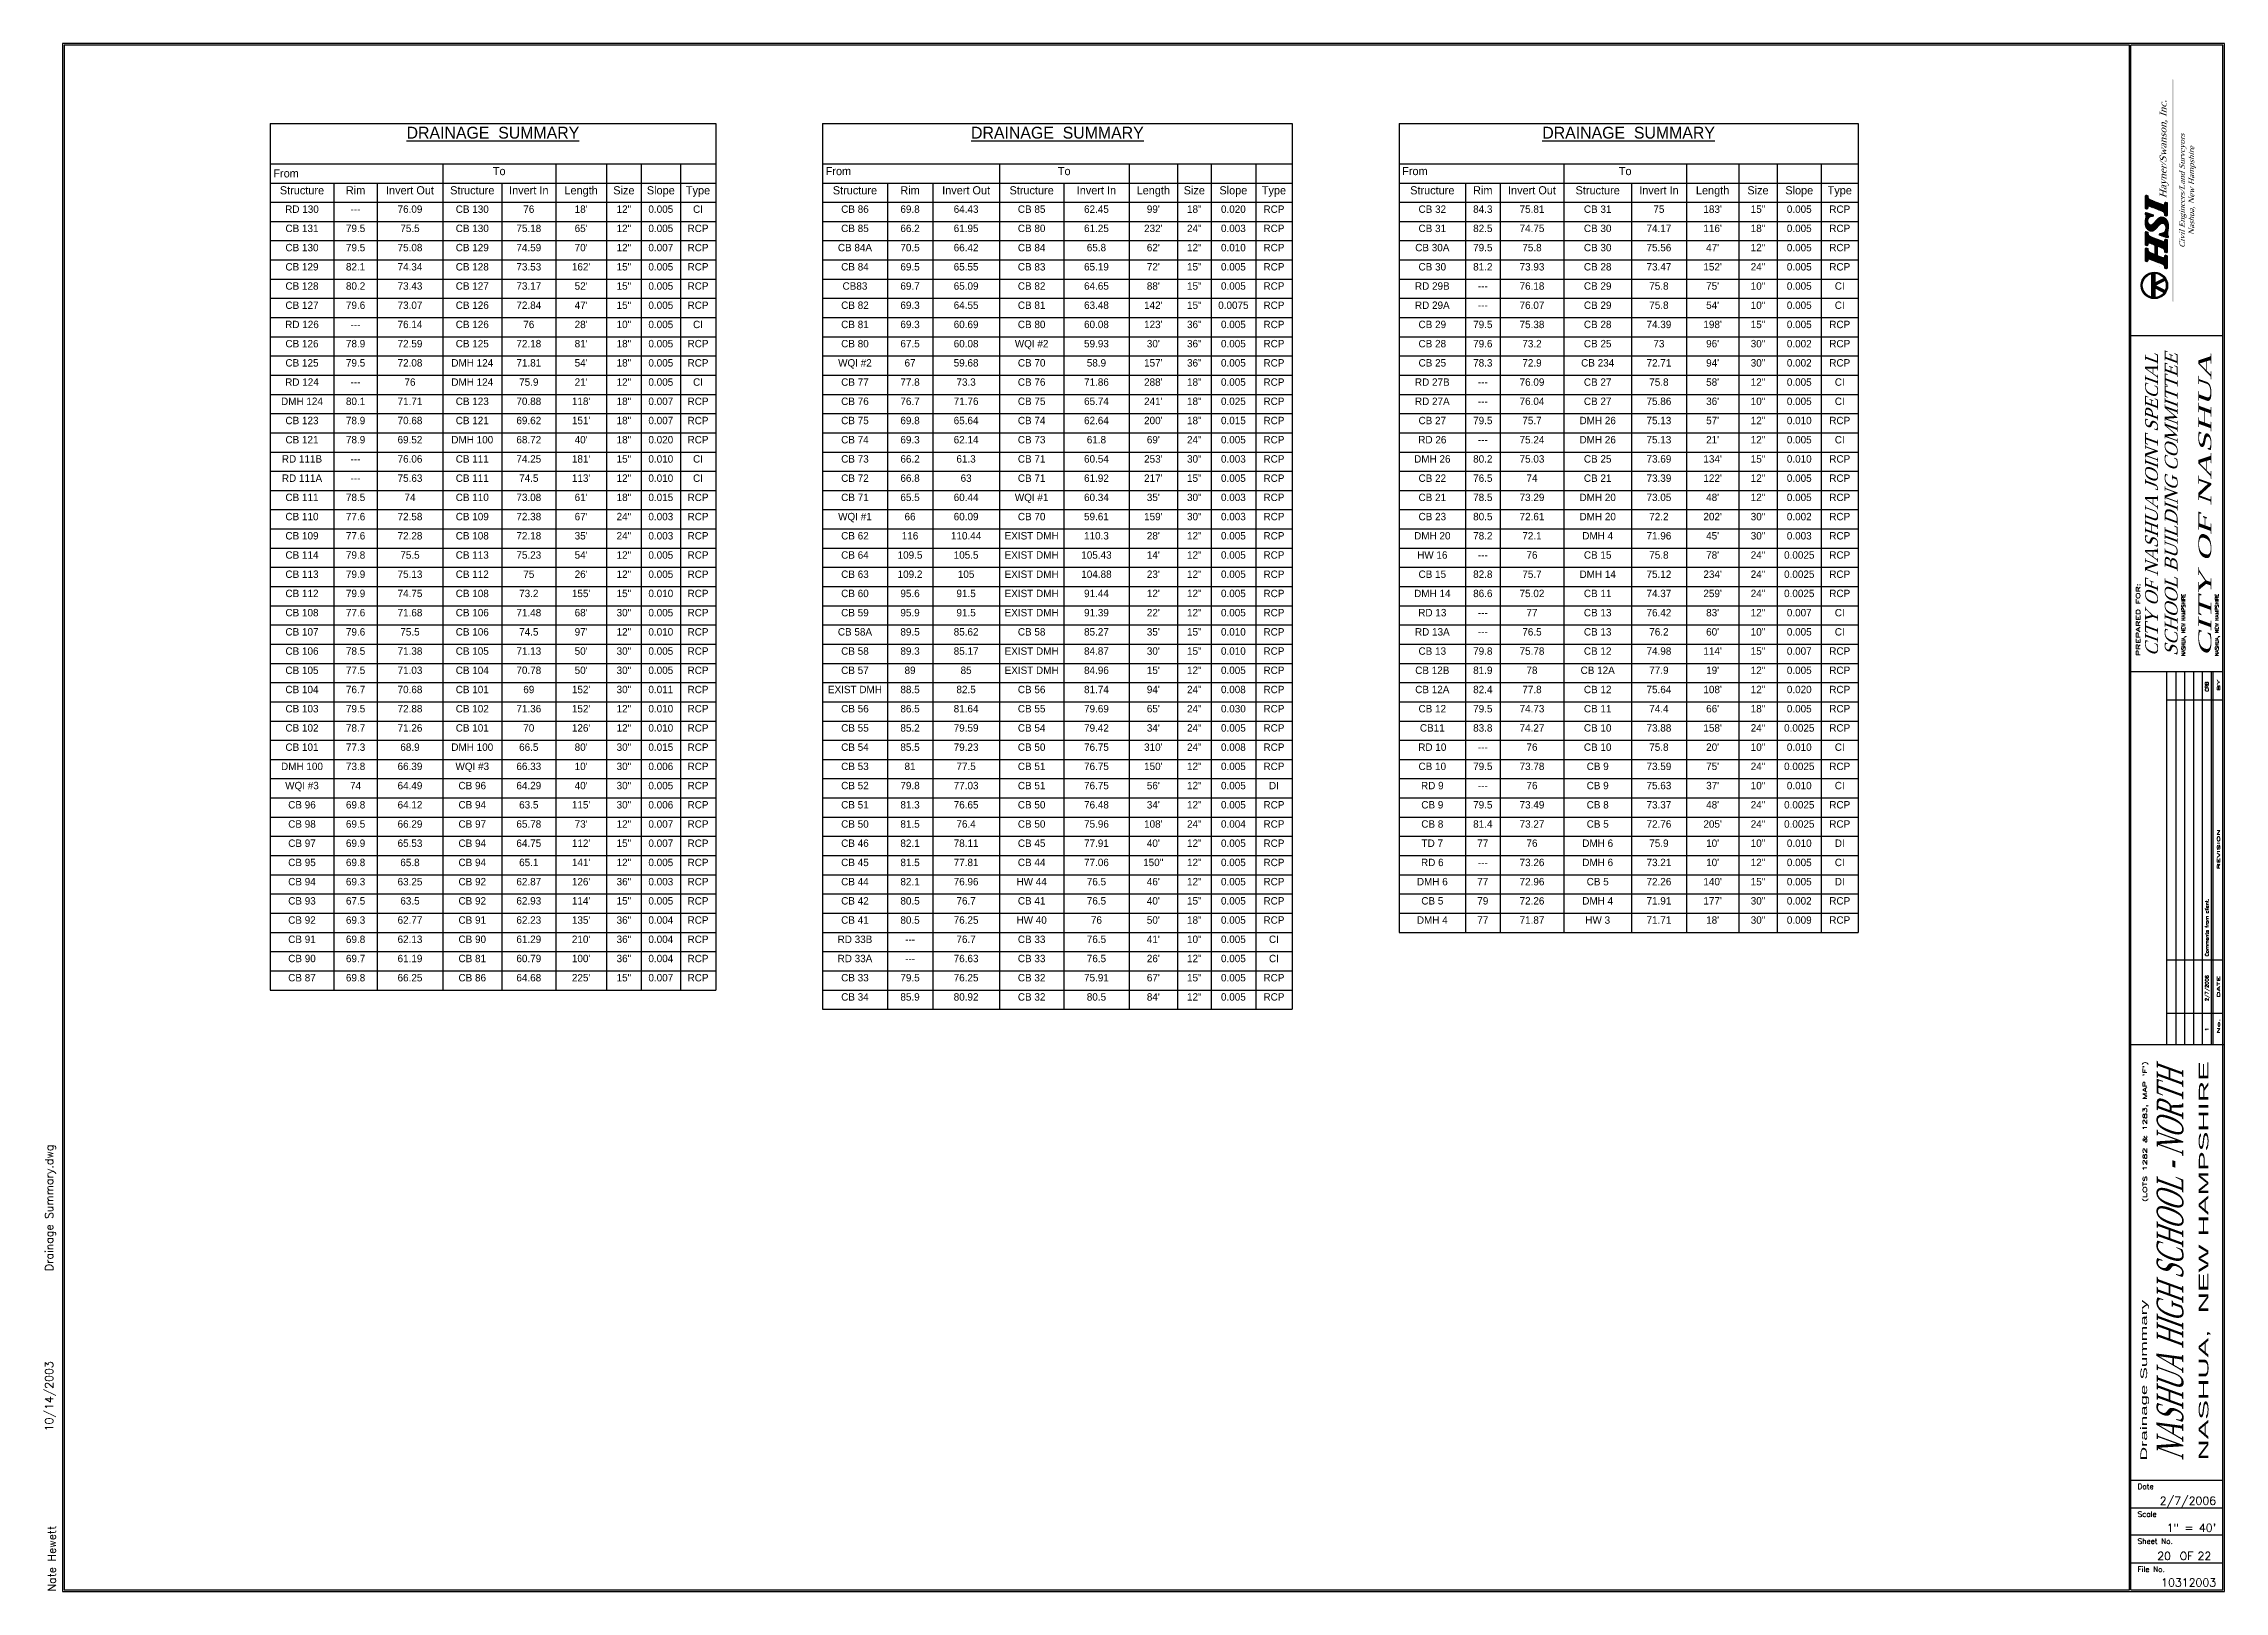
# Paper-space layout 'Drainage Summary' of a CAD drawing. Header units: feet, sheet in inches. Extents: x 0.2 to 41.1, y 0.6 to 29.6.
import ezdxf
from ezdxf.enums import TextEntityAlignment as Align

# ---------------------------------------------------------------- set-up
doc = ezdxf.new("R2010")
doc.units = ezdxf.units.FT
doc.header["$MEASUREMENT"] = 0
for name, color, linetype in [('Border', 7, 'Continuous'), ('HSIFLogo', 1, 'Continuous'), ('Title Block', 7, 'Continuous')]:
    doc.layers.add(name, color=color, linetype=linetype)
doc.styles.add('100', font='simplex.shx', dxfattribs={"width": 1.69, "height": 0.09})
doc.styles.add('140BT', font='swiss.ttf', dxfattribs={"width": 2, "height": 12.43})
doc.styles.add('200BT', font='swiss.ttf', dxfattribs={"width": 2, "height": 17})
doc.styles.add('60', font='simplex.shx', dxfattribs={"width": 1.15, "height": 6})
doc.styles.add('80', font='simplex.shx', dxfattribs={"width": 1.66, "height": 7.7})
doc.styles.add('80C', font='simplex.shx', dxfattribs={"width": 2.55, "height": 5})
doc.styles.add('AJ4', font='dutch.ttf', dxfattribs={"width": 1.1, "oblique": 20, "height": 7.75002e-06})
doc.styles.add('MB', font='dutch.ttf', dxfattribs={"oblique": 20, "height": 0.5})
doc.styles.add('MB1', font='dutch.ttf', dxfattribs={"oblique": 20, "height": 0.32})
doc.styles.add('MB3', font='dutch.ttf', dxfattribs={"width": 1.1, "oblique": 20, "height": 1.21094e-05})
doc.styles.add('Roman', font='romans')
doc.styles.add('SIMPLEX', font='SIMPLEX')

psp = doc.layouts.new('Drainage Summary')

# ---------------------------------------------------------------- texts
at = {"layer": 'Title Block', "color": 0, "char_height": 0.15, "attachment_point": 7, "rotation": 90, "style": 'Roman'}
for s, insert, width in [('Drainage Summary.dwg', (0.449, 6.589), 5.93), ('10/14/2003', (0.449, 3.589), 2.57515), ('Nate Hewett', (0.449, 0.589), 2.73005)]:
    psp.add_mtext(s, dxfattribs=dict(at, insert=insert, width=width))

# ---------------------------------------------------------------- blocks, each defined once
blk = doc.blocks.new('*T2')
at = {"color": 0, "lineweight": -2}
for p, q in [((0, 0), (1.193, 0)), ((0, 0), (0, -0.754)), ((1.193, 0), (2.007, 0)), ((2.007, 0), (3.232, 0)), ((3.232, 0), (4.34, 0)), ((4.34, 0), (5.349, 0)), ((5.349, 0), (6.3, 0)), ((6.3, 0), (6.951, 0)), ((6.951, 0), (7.684, 0)), ((7.684, 0), (8.347, 0)), ((8.347, 0), (8.347, -0.754)), ((0, -0.754), (1.193, -0.754)), ((0, -0.754), (0, -1.114)), ((1.193, -0.754), (2.007, -0.754)), ((2.007, -0.754), (3.232, -0.754)), ((3.232, -0.754), (4.34, -0.754)), ((3.232, -0.754), (3.232, -1.114)), ((4.34, -0.754), (5.349, -0.754)), ((5.349, -0.754), (6.3, -0.754)), ((5.349, -0.754), (5.349, -1.114)), ((6.3, -0.754), (6.951, -0.754)), ((6.3, -0.754), (6.3, -1.114)), ((6.951, -0.754), (7.684, -0.754)), ((6.951, -0.754), (6.951, -1.114)), ((7.684, -0.754), (8.347, -0.754)), ((7.684, -0.754), (7.684, -1.114)), ((8.347, -0.754), (8.347, -1.114)), ((0, -1.114), (1.193, -1.114)), ((0, -1.114), (0, -1.474)), ((1.193, -1.114), (2.007, -1.114)), ((1.193, -1.114), (1.193, -1.474)), ((2.007, -1.114), (3.232, -1.114)), ((2.007, -1.114), (2.007, -1.474)), ((3.232, -1.114), (4.34, -1.114)), ((3.232, -1.114), (3.232, -1.474)), ((4.34, -1.114), (5.349, -1.114)), ((4.34, -1.114), (4.34, -1.474)), ((5.349, -1.114), (6.3, -1.114)), ((5.349, -1.114), (5.349, -1.474)), ((6.3, -1.114), (6.951, -1.114)), ((6.3, -1.114), (6.3, -1.474)), ((6.951, -1.114), (7.684, -1.114)), ((6.951, -1.114), (6.951, -1.474)), ((7.684, -1.114), (8.347, -1.114)), ((7.684, -1.114), (7.684, -1.474)), ((8.347, -1.114), (8.347, -1.474)), ((0, -1.474), (1.193, -1.474)), ((0, -1.474), (0, -1.834)), ((1.193, -1.474), (2.007, -1.474)), ((1.193, -1.474), (1.193, -1.834)), ((2.007, -1.474), (3.232, -1.474)), ((2.007, -1.474), (2.007, -1.834)), ((3.232, -1.474), (4.34, -1.474)), ((3.232, -1.474), (3.232, -1.834)), ((4.34, -1.474), (5.349, -1.474)), ((4.34, -1.474), (4.34, -1.834)), ((5.349, -1.474), (6.3, -1.474)), ((5.349, -1.474), (5.349, -1.834)), ((6.3, -1.474), (6.951, -1.474)), ((6.3, -1.474), (6.3, -1.834)), ((6.951, -1.474), (7.684, -1.474)), ((6.951, -1.474), (6.951, -1.834)), ((7.684, -1.474), (8.347, -1.474)), ((7.684, -1.474), (7.684, -1.834)), ((8.347, -1.474), (8.347, -1.834)), ((0, -1.834), (1.193, -1.834)), ((0, -1.834), (0, -2.194)), ((1.193, -1.834), (2.007, -1.834)), ((1.193, -1.834), (1.193, -2.194)), ((2.007, -1.834), (3.232, -1.834)), ((2.007, -1.834), (2.007, -2.194)), ((3.232, -1.834), (4.34, -1.834)), ((3.232, -1.834), (3.232, -2.194)), ((4.34, -1.834), (5.349, -1.834)), ((4.34, -1.834), (4.34, -2.194)), ((5.349, -1.834), (6.3, -1.834)), ((5.349, -1.834), (5.349, -2.194)), ((6.3, -1.834), (6.951, -1.834)), ((6.3, -1.834), (6.3, -2.194)), ((6.951, -1.834), (7.684, -1.834)), ((6.951, -1.834), (6.951, -2.194)), ((7.684, -1.834), (8.347, -1.834)), ((7.684, -1.834), (7.684, -2.194)), ((8.347, -1.834), (8.347, -2.194)), ((0, -2.194), (1.193, -2.194)), ((0, -2.194), (0, -2.554)), ((1.193, -2.194), (2.007, -2.194)), ((1.193, -2.194), (1.193, -2.554)), ((2.007, -2.194), (3.232, -2.194)), ((2.007, -2.194), (2.007, -2.554)), ((3.232, -2.194), (4.34, -2.194)), ((3.232, -2.194), (3.232, -2.554)), ((4.34, -2.194), (5.349, -2.194)), ((4.34, -2.194), (4.34, -2.554)), ((5.349, -2.194), (6.3, -2.194)), ((5.349, -2.194), (5.349, -2.554)), ((6.3, -2.194), (6.951, -2.194)), ((6.3, -2.194), (6.3, -2.554)), ((6.951, -2.194), (7.684, -2.194)), ((6.951, -2.194), (6.951, -2.554)), ((7.684, -2.194), (8.347, -2.194)), ((7.684, -2.194), (7.684, -2.554)), ((8.347, -2.194), (8.347, -2.554)), ((0, -2.554), (1.193, -2.554)), ((0, -2.554), (0, -2.914)), ((1.193, -2.554), (2.007, -2.554)), ((1.193, -2.554), (1.193, -2.914)), ((2.007, -2.554), (3.232, -2.554)), ((2.007, -2.554), (2.007, -2.914)), ((3.232, -2.554), (4.34, -2.554)), ((3.232, -2.554), (3.232, -2.914)), ((4.34, -2.554), (5.349, -2.554)), ((4.34, -2.554), (4.34, -2.914)), ((5.349, -2.554), (6.3, -2.554)), ((5.349, -2.554), (5.349, -2.914)), ((6.3, -2.554), (6.951, -2.554)), ((6.3, -2.554), (6.3, -2.914)), ((6.951, -2.554), (7.684, -2.554)), ((6.951, -2.554), (6.951, -2.914)), ((7.684, -2.554), (8.347, -2.554)), ((7.684, -2.554), (7.684, -2.914)), ((8.347, -2.554), (8.347, -2.914)), ((0, -2.914), (1.193, -2.914)), ((0, -2.914), (0, -3.274)), ((1.193, -2.914), (2.007, -2.914)), ((1.193, -2.914), (1.193, -3.274)), ((2.007, -2.914), (3.232, -2.914)), ((2.007, -2.914), (2.007, -3.274)), ((3.232, -2.914), (4.34, -2.914)), ((3.232, -2.914), (3.232, -3.274)), ((4.34, -2.914), (5.349, -2.914)), ((4.34, -2.914), (4.34, -3.274)), ((5.349, -2.914), (6.3, -2.914)), ((5.349, -2.914), (5.349, -3.274)), ((6.3, -2.914), (6.951, -2.914)), ((6.3, -2.914), (6.3, -3.274)), ((6.951, -2.914), (7.684, -2.914)), ((6.951, -2.914), (6.951, -3.274)), ((7.684, -2.914), (8.347, -2.914)), ((7.684, -2.914), (7.684, -3.274)), ((8.347, -2.914), (8.347, -3.274)), ((0, -3.274), (1.193, -3.274)), ((0, -3.274), (0, -3.634)), ((0, -3.634), (1.193, -3.634)), ((0, -3.634), (0, -3.994)), ((1.193, -3.274), (2.007, -3.274)), ((1.193, -3.274), (1.193, -3.634)), ((1.193, -3.634), (2.007, -3.634)), ((1.193, -3.634), (1.193, -3.994)), ((2.007, -3.274), (3.232, -3.274)), ((2.007, -3.274), (2.007, -3.634)), ((2.007, -3.634), (3.232, -3.634)), ((2.007, -3.634), (2.007, -3.994)), ((3.232, -3.274), (4.34, -3.274)), ((3.232, -3.274), (3.232, -3.634)), ((3.232, -3.634), (4.34, -3.634)), ((3.232, -3.634), (3.232, -3.994)), ((4.34, -3.274), (5.349, -3.274)), ((4.34, -3.274), (4.34, -3.634)), ((4.34, -3.634), (5.349, -3.634)), ((4.34, -3.634), (4.34, -3.994)), ((5.349, -3.274), (6.3, -3.274)), ((5.349, -3.274), (5.349, -3.634)), ((5.349, -3.634), (6.3, -3.634)), ((5.349, -3.634), (5.349, -3.994)), ((6.3, -3.274), (6.951, -3.274)), ((6.3, -3.274), (6.3, -3.634)), ((6.3, -3.634), (6.951, -3.634)), ((6.3, -3.634), (6.3, -3.994)), ((6.951, -3.274), (7.684, -3.274)), ((6.951, -3.274), (6.951, -3.634)), ((6.951, -3.634), (7.684, -3.634)), ((6.951, -3.634), (6.951, -3.994)), ((7.684, -3.274), (8.347, -3.274)), ((7.684, -3.274), (7.684, -3.634)), ((7.684, -3.634), (8.347, -3.634)), ((7.684, -3.634), (7.684, -3.994)), ((8.347, -3.274), (8.347, -3.634)), ((8.347, -3.634), (8.347, -3.994)), ((0, -3.994), (1.193, -3.994)), ((0, -3.994), (0, -4.354)), ((1.193, -3.994), (2.007, -3.994)), ((1.193, -3.994), (1.193, -4.354)), ((2.007, -3.994), (3.232, -3.994)), ((2.007, -3.994), (2.007, -4.354)), ((3.232, -3.994), (4.34, -3.994)), ((3.232, -3.994), (3.232, -4.354)), ((4.34, -3.994), (5.349, -3.994)), ((4.34, -3.994), (4.34, -4.354)), ((5.349, -3.994), (6.3, -3.994)), ((5.349, -3.994), (5.349, -4.354)), ((6.3, -3.994), (6.951, -3.994)), ((6.3, -3.994), (6.3, -4.354)), ((6.951, -3.994), (7.684, -3.994)), ((6.951, -3.994), (6.951, -4.354)), ((7.684, -3.994), (8.347, -3.994)), ((7.684, -3.994), (7.684, -4.354)), ((8.347, -3.994), (8.347, -4.354)), ((0, -4.354), (1.193, -4.354)), ((0, -4.354), (0, -4.714)), ((1.193, -4.354), (2.007, -4.354)), ((1.193, -4.354), (1.193, -4.714)), ((2.007, -4.354), (3.232, -4.354)), ((2.007, -4.354), (2.007, -4.714)), ((3.232, -4.354), (4.34, -4.354)), ((3.232, -4.354), (3.232, -4.714)), ((4.34, -4.354), (5.349, -4.354)), ((4.34, -4.354), (4.34, -4.714)), ((5.349, -4.354), (6.3, -4.354)), ((5.349, -4.354), (5.349, -4.714)), ((6.3, -4.354), (6.951, -4.354)), ((6.3, -4.354), (6.3, -4.714)), ((6.951, -4.354), (7.684, -4.354)), ((6.951, -4.354), (6.951, -4.714)), ((7.684, -4.354), (8.347, -4.354)), ((7.684, -4.354), (7.684, -4.714)), ((8.347, -4.354), (8.347, -4.714)), ((0, -4.714), (1.193, -4.714)), ((0, -4.714), (0, -5.074)), ((1.193, -4.714), (2.007, -4.714)), ((1.193, -4.714), (1.193, -5.074)), ((2.007, -4.714), (3.232, -4.714)), ((2.007, -4.714), (2.007, -5.074)), ((3.232, -4.714), (4.34, -4.714)), ((3.232, -4.714), (3.232, -5.074)), ((4.34, -4.714), (5.349, -4.714)), ((4.34, -4.714), (4.34, -5.074)), ((5.349, -4.714), (6.3, -4.714)), ((5.349, -4.714), (5.349, -5.074)), ((6.3, -4.714), (6.951, -4.714)), ((6.3, -4.714), (6.3, -5.074)), ((6.951, -4.714), (7.684, -4.714)), ((6.951, -4.714), (6.951, -5.074)), ((7.684, -4.714), (8.347, -4.714)), ((7.684, -4.714), (7.684, -5.074)), ((8.347, -4.714), (8.347, -5.074)), ((0, -5.074), (1.193, -5.074)), ((0, -5.074), (0, -5.434)), ((1.193, -5.074), (2.007, -5.074)), ((1.193, -5.074), (1.193, -5.434)), ((2.007, -5.074), (3.232, -5.074)), ((2.007, -5.074), (2.007, -5.434)), ((3.232, -5.074), (4.34, -5.074)), ((3.232, -5.074), (3.232, -5.434)), ((4.34, -5.074), (5.349, -5.074)), ((4.34, -5.074), (4.34, -5.434)), ((5.349, -5.074), (6.3, -5.074)), ((5.349, -5.074), (5.349, -5.434)), ((6.3, -5.074), (6.951, -5.074)), ((6.3, -5.074), (6.3, -5.434)), ((6.951, -5.074), (7.684, -5.074)), ((6.951, -5.074), (6.951, -5.434)), ((7.684, -5.074), (8.347, -5.074)), ((7.684, -5.074), (7.684, -5.434)), ((8.347, -5.074), (8.347, -5.434)), ((0, -5.434), (1.193, -5.434)), ((0, -5.434), (0, -5.794)), ((1.193, -5.434), (2.007, -5.434)), ((1.193, -5.434), (1.193, -5.794)), ((2.007, -5.434), (3.232, -5.434)), ((2.007, -5.434), (2.007, -5.794)), ((3.232, -5.434), (4.34, -5.434)), ((3.232, -5.434), (3.232, -5.794)), ((4.34, -5.434), (5.349, -5.434)), ((4.34, -5.434), (4.34, -5.794)), ((5.349, -5.434), (6.3, -5.434)), ((5.349, -5.434), (5.349, -5.794)), ((6.3, -5.434), (6.951, -5.434)), ((6.3, -5.434), (6.3, -5.794)), ((6.951, -5.434), (7.684, -5.434)), ((6.951, -5.434), (6.951, -5.794)), ((7.684, -5.434), (8.347, -5.434)), ((7.684, -5.434), (7.684, -5.794)), ((8.347, -5.434), (8.347, -5.794)), ((0, -5.794), (1.193, -5.794)), ((0, -5.794), (0, -6.154)), ((1.193, -5.794), (2.007, -5.794)), ((1.193, -5.794), (1.193, -6.154)), ((2.007, -5.794), (3.232, -5.794)), ((2.007, -5.794), (2.007, -6.154)), ((3.232, -5.794), (4.34, -5.794)), ((3.232, -5.794), (3.232, -6.154)), ((4.34, -5.794), (5.349, -5.794)), ((4.34, -5.794), (4.34, -6.154)), ((5.349, -5.794), (6.3, -5.794)), ((5.349, -5.794), (5.349, -6.154)), ((6.3, -5.794), (6.951, -5.794)), ((6.3, -5.794), (6.3, -6.154)), ((6.951, -5.794), (7.684, -5.794)), ((6.951, -5.794), (6.951, -6.154)), ((7.684, -5.794), (8.347, -5.794)), ((7.684, -5.794), (7.684, -6.154)), ((8.347, -5.794), (8.347, -6.154)), ((0, -6.154), (1.193, -6.154)), ((0, -6.154), (0, -6.514)), ((0, -6.514), (1.193, -6.514)), ((0, -6.514), (0, -6.874)), ((1.193, -6.154), (2.007, -6.154)), ((1.193, -6.154), (1.193, -6.514)), ((1.193, -6.514), (2.007, -6.514)), ((1.193, -6.514), (1.193, -6.874)), ((2.007, -6.154), (3.232, -6.154)), ((2.007, -6.154), (2.007, -6.514)), ((2.007, -6.514), (3.232, -6.514)), ((2.007, -6.514), (2.007, -6.874)), ((3.232, -6.154), (4.34, -6.154)), ((3.232, -6.154), (3.232, -6.514)), ((3.232, -6.514), (4.34, -6.514)), ((3.232, -6.514), (3.232, -6.874)), ((4.34, -6.154), (5.349, -6.154)), ((4.34, -6.154), (4.34, -6.514)), ((4.34, -6.514), (5.349, -6.514)), ((4.34, -6.514), (4.34, -6.874)), ((5.349, -6.154), (6.3, -6.154)), ((5.349, -6.154), (5.349, -6.514)), ((5.349, -6.514), (6.3, -6.514)), ((5.349, -6.514), (5.349, -6.874)), ((6.3, -6.154), (6.951, -6.154)), ((6.3, -6.154), (6.3, -6.514)), ((6.3, -6.514), (6.951, -6.514)), ((6.3, -6.514), (6.3, -6.874)), ((6.951, -6.154), (7.684, -6.154)), ((6.951, -6.154), (6.951, -6.514)), ((6.951, -6.514), (7.684, -6.514)), ((6.951, -6.514), (6.951, -6.874)), ((7.684, -6.154), (8.347, -6.154)), ((7.684, -6.154), (7.684, -6.514)), ((7.684, -6.514), (8.347, -6.514)), ((7.684, -6.514), (7.684, -6.874)), ((8.347, -6.154), (8.347, -6.514)), ((8.347, -6.514), (8.347, -6.874)), ((0, -6.874), (1.193, -6.874)), ((0, -6.874), (0, -7.234)), ((1.193, -6.874), (2.007, -6.874)), ((1.193, -6.874), (1.193, -7.234)), ((2.007, -6.874), (3.232, -6.874)), ((2.007, -6.874), (2.007, -7.234)), ((3.232, -6.874), (4.34, -6.874)), ((3.232, -6.874), (3.232, -7.234)), ((4.34, -6.874), (5.349, -6.874)), ((4.34, -6.874), (4.34, -7.234)), ((5.349, -6.874), (6.3, -6.874)), ((5.349, -6.874), (5.349, -7.234)), ((6.3, -6.874), (6.951, -6.874)), ((6.3, -6.874), (6.3, -7.234)), ((6.951, -6.874), (7.684, -6.874)), ((6.951, -6.874), (6.951, -7.234)), ((7.684, -6.874), (8.347, -6.874)), ((7.684, -6.874), (7.684, -7.234)), ((8.347, -6.874), (8.347, -7.234)), ((0, -7.234), (1.193, -7.234)), ((0, -7.234), (0, -7.594)), ((1.193, -7.234), (2.007, -7.234)), ((1.193, -7.234), (1.193, -7.594)), ((2.007, -7.234), (3.232, -7.234)), ((2.007, -7.234), (2.007, -7.594)), ((3.232, -7.234), (4.34, -7.234)), ((3.232, -7.234), (3.232, -7.594)), ((4.34, -7.234), (5.349, -7.234)), ((4.34, -7.234), (4.34, -7.594)), ((5.349, -7.234), (6.3, -7.234)), ((5.349, -7.234), (5.349, -7.594)), ((6.3, -7.234), (6.951, -7.234)), ((6.3, -7.234), (6.3, -7.594)), ((6.951, -7.234), (7.684, -7.234)), ((6.951, -7.234), (6.951, -7.594)), ((7.684, -7.234), (8.347, -7.234)), ((7.684, -7.234), (7.684, -7.594)), ((8.347, -7.234), (8.347, -7.594)), ((0, -7.594), (1.193, -7.594)), ((0, -7.594), (0, -7.954)), ((1.193, -7.594), (2.007, -7.594)), ((1.193, -7.594), (1.193, -7.954)), ((2.007, -7.594), (3.232, -7.594)), ((2.007, -7.594), (2.007, -7.954)), ((3.232, -7.594), (4.34, -7.594)), ((3.232, -7.594), (3.232, -7.954)), ((4.34, -7.594), (5.349, -7.594)), ((4.34, -7.594), (4.34, -7.954)), ((5.349, -7.594), (6.3, -7.594)), ((5.349, -7.594), (5.349, -7.954)), ((6.3, -7.594), (6.951, -7.594)), ((6.3, -7.594), (6.3, -7.954)), ((6.951, -7.594), (7.684, -7.594)), ((6.951, -7.594), (6.951, -7.954)), ((7.684, -7.594), (8.347, -7.594)), ((7.684, -7.594), (7.684, -7.954)), ((8.347, -7.594), (8.347, -7.954)), ((0, -7.954), (1.193, -7.954)), ((0, -7.954), (0, -8.314)), ((1.193, -7.954), (2.007, -7.954)), ((1.193, -7.954), (1.193, -8.314)), ((2.007, -7.954), (3.232, -7.954)), ((2.007, -7.954), (2.007, -8.314)), ((3.232, -7.954), (4.34, -7.954)), ((3.232, -7.954), (3.232, -8.314)), ((4.34, -7.954), (5.349, -7.954)), ((4.34, -7.954), (4.34, -8.314)), ((5.349, -7.954), (6.3, -7.954)), ((5.349, -7.954), (5.349, -8.314)), ((6.3, -7.954), (6.951, -7.954)), ((6.3, -7.954), (6.3, -8.314)), ((6.951, -7.954), (7.684, -7.954)), ((6.951, -7.954), (6.951, -8.314)), ((7.684, -7.954), (8.347, -7.954)), ((7.684, -7.954), (7.684, -8.314)), ((8.347, -7.954), (8.347, -8.314)), ((0, -8.314), (1.193, -8.314)), ((0, -8.314), (0, -8.674)), ((1.193, -8.314), (2.007, -8.314)), ((1.193, -8.314), (1.193, -8.674)), ((2.007, -8.314), (3.232, -8.314)), ((2.007, -8.314), (2.007, -8.674)), ((3.232, -8.314), (4.34, -8.314)), ((3.232, -8.314), (3.232, -8.674)), ((4.34, -8.314), (5.349, -8.314)), ((4.34, -8.314), (4.34, -8.674)), ((5.349, -8.314), (6.3, -8.314)), ((5.349, -8.314), (5.349, -8.674)), ((6.3, -8.314), (6.951, -8.314)), ((6.3, -8.314), (6.3, -8.674)), ((6.951, -8.314), (7.684, -8.314)), ((6.951, -8.314), (6.951, -8.674)), ((7.684, -8.314), (8.347, -8.314)), ((7.684, -8.314), (7.684, -8.674)), ((8.347, -8.314), (8.347, -8.674)), ((0, -8.674), (1.193, -8.674)), ((0, -8.674), (0, -9.034)), ((1.193, -8.674), (2.007, -8.674)), ((1.193, -8.674), (1.193, -9.034)), ((2.007, -8.674), (3.232, -8.674)), ((2.007, -8.674), (2.007, -9.034)), ((3.232, -8.674), (4.34, -8.674)), ((3.232, -8.674), (3.232, -9.034)), ((4.34, -8.674), (5.349, -8.674)), ((4.34, -8.674), (4.34, -9.034)), ((5.349, -8.674), (6.3, -8.674)), ((5.349, -8.674), (5.349, -9.034)), ((6.3, -8.674), (6.951, -8.674)), ((6.3, -8.674), (6.3, -9.034)), ((6.951, -8.674), (7.684, -8.674)), ((6.951, -8.674), (6.951, -9.034)), ((7.684, -8.674), (8.347, -8.674)), ((7.684, -8.674), (7.684, -9.034)), ((8.347, -8.674), (8.347, -9.034)), ((0, -9.034), (1.193, -9.034)), ((0, -9.034), (0, -9.394)), ((0, -9.394), (1.193, -9.394)), ((0, -9.394), (0, -9.754)), ((1.193, -9.034), (2.007, -9.034)), ((1.193, -9.034), (1.193, -9.394)), ((1.193, -9.394), (2.007, -9.394)), ((1.193, -9.394), (1.193, -9.754)), ((2.007, -9.034), (3.232, -9.034)), ((2.007, -9.034), (2.007, -9.394)), ((2.007, -9.394), (3.232, -9.394)), ((2.007, -9.394), (2.007, -9.754)), ((3.232, -9.034), (4.34, -9.034)), ((3.232, -9.034), (3.232, -9.394)), ((3.232, -9.394), (4.34, -9.394)), ((3.232, -9.394), (3.232, -9.754)), ((4.34, -9.034), (5.349, -9.034)), ((4.34, -9.034), (4.34, -9.394)), ((4.34, -9.394), (5.349, -9.394)), ((4.34, -9.394), (4.34, -9.754)), ((5.349, -9.034), (6.3, -9.034)), ((5.349, -9.034), (5.349, -9.394)), ((5.349, -9.394), (6.3, -9.394)), ((5.349, -9.394), (5.349, -9.754)), ((6.3, -9.034), (6.951, -9.034)), ((6.3, -9.034), (6.3, -9.394)), ((6.3, -9.394), (6.951, -9.394)), ((6.3, -9.394), (6.3, -9.754)), ((6.951, -9.034), (7.684, -9.034)), ((6.951, -9.034), (6.951, -9.394)), ((6.951, -9.394), (7.684, -9.394)), ((6.951, -9.394), (6.951, -9.754)), ((7.684, -9.034), (8.347, -9.034)), ((7.684, -9.034), (7.684, -9.394)), ((7.684, -9.394), (8.347, -9.394)), ((7.684, -9.394), (7.684, -9.754)), ((8.347, -9.034), (8.347, -9.394)), ((8.347, -9.394), (8.347, -9.754)), ((0, -9.754), (1.193, -9.754)), ((0, -9.754), (0, -10.114)), ((1.193, -9.754), (2.007, -9.754)), ((1.193, -9.754), (1.193, -10.114)), ((2.007, -9.754), (3.232, -9.754)), ((2.007, -9.754), (2.007, -10.114)), ((3.232, -9.754), (4.34, -9.754)), ((3.232, -9.754), (3.232, -10.114)), ((4.34, -9.754), (5.349, -9.754)), ((4.34, -9.754), (4.34, -10.114)), ((5.349, -9.754), (6.3, -9.754)), ((5.349, -9.754), (5.349, -10.114)), ((6.3, -9.754), (6.951, -9.754)), ((6.3, -9.754), (6.3, -10.114)), ((6.951, -9.754), (7.684, -9.754)), ((6.951, -9.754), (6.951, -10.114)), ((7.684, -9.754), (8.347, -9.754)), ((7.684, -9.754), (7.684, -10.114)), ((8.347, -9.754), (8.347, -10.114)), ((0, -10.114), (1.193, -10.114)), ((0, -10.114), (0, -10.474)), ((1.193, -10.114), (2.007, -10.114)), ((1.193, -10.114), (1.193, -10.474)), ((2.007, -10.114), (3.232, -10.114)), ((2.007, -10.114), (2.007, -10.474)), ((3.232, -10.114), (4.34, -10.114)), ((3.232, -10.114), (3.232, -10.474)), ((4.34, -10.114), (5.349, -10.114)), ((4.34, -10.114), (4.34, -10.474)), ((5.349, -10.114), (6.3, -10.114)), ((5.349, -10.114), (5.349, -10.474)), ((6.3, -10.114), (6.951, -10.114)), ((6.3, -10.114), (6.3, -10.474)), ((6.951, -10.114), (7.684, -10.114)), ((6.951, -10.114), (6.951, -10.474)), ((7.684, -10.114), (8.347, -10.114)), ((7.684, -10.114), (7.684, -10.474)), ((8.347, -10.114), (8.347, -10.474)), ((0, -10.474), (1.193, -10.474)), ((0, -10.474), (0, -10.834)), ((1.193, -10.474), (2.007, -10.474)), ((1.193, -10.474), (1.193, -10.834)), ((2.007, -10.474), (3.232, -10.474)), ((2.007, -10.474), (2.007, -10.834)), ((3.232, -10.474), (4.34, -10.474)), ((3.232, -10.474), (3.232, -10.834)), ((4.34, -10.474), (5.349, -10.474)), ((4.34, -10.474), (4.34, -10.834)), ((5.349, -10.474), (6.3, -10.474)), ((5.349, -10.474), (5.349, -10.834)), ((6.3, -10.474), (6.951, -10.474)), ((6.3, -10.474), (6.3, -10.834)), ((6.951, -10.474), (7.684, -10.474)), ((6.951, -10.474), (6.951, -10.834)), ((7.684, -10.474), (8.347, -10.474)), ((7.684, -10.474), (7.684, -10.834)), ((8.347, -10.474), (8.347, -10.834)), ((0, -10.834), (1.193, -10.834)), ((0, -10.834), (0, -11.194)), ((1.193, -10.834), (2.007, -10.834)), ((1.193, -10.834), (1.193, -11.194)), ((2.007, -10.834), (3.232, -10.834)), ((2.007, -10.834), (2.007, -11.194)), ((3.232, -10.834), (4.34, -10.834)), ((3.232, -10.834), (3.232, -11.194)), ((4.34, -10.834), (5.349, -10.834)), ((4.34, -10.834), (4.34, -11.194)), ((5.349, -10.834), (6.3, -10.834)), ((5.349, -10.834), (5.349, -11.194)), ((6.3, -10.834), (6.951, -10.834)), ((6.3, -10.834), (6.3, -11.194)), ((6.951, -10.834), (7.684, -10.834)), ((6.951, -10.834), (6.951, -11.194)), ((7.684, -10.834), (8.347, -10.834)), ((7.684, -10.834), (7.684, -11.194)), ((8.347, -10.834), (8.347, -11.194)), ((0, -11.194), (1.193, -11.194)), ((0, -11.194), (0, -11.554)), ((1.193, -11.194), (2.007, -11.194)), ((1.193, -11.194), (1.193, -11.554)), ((2.007, -11.194), (3.232, -11.194)), ((2.007, -11.194), (2.007, -11.554)), ((3.232, -11.194), (4.34, -11.194)), ((3.232, -11.194), (3.232, -11.554)), ((4.34, -11.194), (5.349, -11.194)), ((4.34, -11.194), (4.34, -11.554)), ((5.349, -11.194), (6.3, -11.194)), ((5.349, -11.194), (5.349, -11.554)), ((6.3, -11.194), (6.951, -11.194)), ((6.3, -11.194), (6.3, -11.554)), ((6.951, -11.194), (7.684, -11.194)), ((6.951, -11.194), (6.951, -11.554)), ((7.684, -11.194), (8.347, -11.194)), ((7.684, -11.194), (7.684, -11.554)), ((8.347, -11.194), (8.347, -11.554)), ((0, -11.554), (1.193, -11.554)), ((0, -11.554), (0, -11.914)), ((1.193, -11.554), (2.007, -11.554)), ((1.193, -11.554), (1.193, -11.914)), ((2.007, -11.554), (3.232, -11.554)), ((2.007, -11.554), (2.007, -11.914)), ((3.232, -11.554), (4.34, -11.554)), ((3.232, -11.554), (3.232, -11.914)), ((4.34, -11.554), (5.349, -11.554)), ((4.34, -11.554), (4.34, -11.914)), ((5.349, -11.554), (6.3, -11.554)), ((5.349, -11.554), (5.349, -11.914)), ((6.3, -11.554), (6.951, -11.554)), ((6.3, -11.554), (6.3, -11.914)), ((6.951, -11.554), (7.684, -11.554)), ((6.951, -11.554), (6.951, -11.914)), ((7.684, -11.554), (8.347, -11.554)), ((7.684, -11.554), (7.684, -11.914)), ((8.347, -11.554), (8.347, -11.914)), ((0, -11.914), (1.193, -11.914)), ((0, -11.914), (0, -12.274)), ((1.193, -11.914), (2.007, -11.914)), ((1.193, -11.914), (1.193, -12.274)), ((2.007, -11.914), (3.232, -11.914)), ((2.007, -11.914), (2.007, -12.274)), ((3.232, -11.914), (4.34, -11.914)), ((3.232, -11.914), (3.232, -12.274)), ((4.34, -11.914), (5.349, -11.914)), ((4.34, -11.914), (4.34, -12.274)), ((5.349, -11.914), (6.3, -11.914)), ((5.349, -11.914), (5.349, -12.274)), ((6.3, -11.914), (6.951, -11.914)), ((6.3, -11.914), (6.3, -12.274)), ((6.951, -11.914), (7.684, -11.914)), ((6.951, -11.914), (6.951, -12.274)), ((7.684, -11.914), (8.347, -11.914)), ((7.684, -11.914), (7.684, -12.274)), ((8.347, -11.914), (8.347, -12.274)), ((0, -12.274), (1.193, -12.274)), ((0, -12.274), (0, -12.634)), ((0, -12.634), (1.193, -12.634)), ((0, -12.634), (0, -12.994)), ((1.193, -12.274), (2.007, -12.274)), ((1.193, -12.274), (1.193, -12.634)), ((1.193, -12.634), (2.007, -12.634)), ((1.193, -12.634), (1.193, -12.994)), ((2.007, -12.274), (3.232, -12.274)), ((2.007, -12.274), (2.007, -12.634)), ((2.007, -12.634), (3.232, -12.634)), ((2.007, -12.634), (2.007, -12.994)), ((3.232, -12.274), (4.34, -12.274)), ((3.232, -12.274), (3.232, -12.634)), ((3.232, -12.634), (4.34, -12.634)), ((3.232, -12.634), (3.232, -12.994)), ((4.34, -12.274), (5.349, -12.274)), ((4.34, -12.274), (4.34, -12.634)), ((4.34, -12.634), (5.349, -12.634)), ((4.34, -12.634), (4.34, -12.994)), ((5.349, -12.274), (6.3, -12.274)), ((5.349, -12.274), (5.349, -12.634)), ((5.349, -12.634), (6.3, -12.634)), ((5.349, -12.634), (5.349, -12.994)), ((6.3, -12.274), (6.951, -12.274)), ((6.3, -12.274), (6.3, -12.634)), ((6.3, -12.634), (6.951, -12.634)), ((6.3, -12.634), (6.3, -12.994)), ((6.951, -12.274), (7.684, -12.274)), ((6.951, -12.274), (6.951, -12.634)), ((6.951, -12.634), (7.684, -12.634)), ((6.951, -12.634), (6.951, -12.994)), ((7.684, -12.274), (8.347, -12.274)), ((7.684, -12.274), (7.684, -12.634)), ((7.684, -12.634), (8.347, -12.634)), ((7.684, -12.634), (7.684, -12.994)), ((8.347, -12.274), (8.347, -12.634)), ((8.347, -12.634), (8.347, -12.994)), ((0, -12.994), (1.193, -12.994)), ((0, -12.994), (0, -13.354)), ((1.193, -12.994), (2.007, -12.994)), ((1.193, -12.994), (1.193, -13.354)), ((2.007, -12.994), (3.232, -12.994)), ((2.007, -12.994), (2.007, -13.354)), ((3.232, -12.994), (4.34, -12.994)), ((3.232, -12.994), (3.232, -13.354)), ((4.34, -12.994), (5.349, -12.994)), ((4.34, -12.994), (4.34, -13.354)), ((5.349, -12.994), (6.3, -12.994)), ((5.349, -12.994), (5.349, -13.354)), ((6.3, -12.994), (6.951, -12.994)), ((6.3, -12.994), (6.3, -13.354)), ((6.951, -12.994), (7.684, -12.994)), ((6.951, -12.994), (6.951, -13.354)), ((7.684, -12.994), (8.347, -12.994)), ((7.684, -12.994), (7.684, -13.354)), ((8.347, -12.994), (8.347, -13.354)), ((0, -13.354), (1.193, -13.354)), ((0, -13.354), (0, -13.714)), ((1.193, -13.354), (2.007, -13.354)), ((1.193, -13.354), (1.193, -13.714)), ((2.007, -13.354), (3.232, -13.354)), ((2.007, -13.354), (2.007, -13.714)), ((3.232, -13.354), (4.34, -13.354)), ((3.232, -13.354), (3.232, -13.714)), ((4.34, -13.354), (5.349, -13.354)), ((4.34, -13.354), (4.34, -13.714)), ((5.349, -13.354), (6.3, -13.354)), ((5.349, -13.354), (5.349, -13.714)), ((6.3, -13.354), (6.951, -13.354)), ((6.3, -13.354), (6.3, -13.714)), ((6.951, -13.354), (7.684, -13.354)), ((6.951, -13.354), (6.951, -13.714)), ((7.684, -13.354), (8.347, -13.354)), ((7.684, -13.354), (7.684, -13.714)), ((8.347, -13.354), (8.347, -13.714)), ((0, -13.714), (1.193, -13.714)), ((0, -13.714), (0, -14.074)), ((1.193, -13.714), (2.007, -13.714)), ((1.193, -13.714), (1.193, -14.074)), ((2.007, -13.714), (3.232, -13.714)), ((2.007, -13.714), (2.007, -14.074)), ((3.232, -13.714), (4.34, -13.714)), ((3.232, -13.714), (3.232, -14.074)), ((4.34, -13.714), (5.349, -13.714)), ((4.34, -13.714), (4.34, -14.074)), ((5.349, -13.714), (6.3, -13.714)), ((5.349, -13.714), (5.349, -14.074)), ((6.3, -13.714), (6.951, -13.714)), ((6.3, -13.714), (6.3, -14.074)), ((6.951, -13.714), (7.684, -13.714)), ((6.951, -13.714), (6.951, -14.074)), ((7.684, -13.714), (8.347, -13.714)), ((7.684, -13.714), (7.684, -14.074)), ((8.347, -13.714), (8.347, -14.074)), ((0, -14.074), (1.193, -14.074)), ((0, -14.074), (0, -14.434)), ((1.193, -14.074), (2.007, -14.074)), ((1.193, -14.074), (1.193, -14.434)), ((2.007, -14.074), (3.232, -14.074)), ((2.007, -14.074), (2.007, -14.434)), ((3.232, -14.074), (4.34, -14.074)), ((3.232, -14.074), (3.232, -14.434)), ((4.34, -14.074), (5.349, -14.074)), ((4.34, -14.074), (4.34, -14.434)), ((5.349, -14.074), (6.3, -14.074)), ((5.349, -14.074), (5.349, -14.434)), ((6.3, -14.074), (6.951, -14.074)), ((6.3, -14.074), (6.3, -14.434)), ((6.951, -14.074), (7.684, -14.074)), ((6.951, -14.074), (6.951, -14.434)), ((7.684, -14.074), (8.347, -14.074)), ((7.684, -14.074), (7.684, -14.434)), ((8.347, -14.074), (8.347, -14.434)), ((0, -14.434), (1.193, -14.434)), ((0, -14.434), (0, -14.794)), ((1.193, -14.434), (2.007, -14.434)), ((1.193, -14.434), (1.193, -14.794)), ((2.007, -14.434), (3.232, -14.434)), ((2.007, -14.434), (2.007, -14.794)), ((3.232, -14.434), (4.34, -14.434)), ((3.232, -14.434), (3.232, -14.794)), ((4.34, -14.434), (5.349, -14.434)), ((4.34, -14.434), (4.34, -14.794)), ((5.349, -14.434), (6.3, -14.434)), ((5.349, -14.434), (5.349, -14.794)), ((6.3, -14.434), (6.951, -14.434)), ((6.3, -14.434), (6.3, -14.794)), ((6.951, -14.434), (7.684, -14.434)), ((6.951, -14.434), (6.951, -14.794)), ((7.684, -14.434), (8.347, -14.434)), ((7.684, -14.434), (7.684, -14.794)), ((8.347, -14.434), (8.347, -14.794)), ((0, -14.794), (1.193, -14.794)), ((0, -14.794), (0, -15.154)), ((1.193, -14.794), (2.007, -14.794)), ((1.193, -14.794), (1.193, -15.154)), ((2.007, -14.794), (3.232, -14.794)), ((2.007, -14.794), (2.007, -15.154)), ((3.232, -14.794), (4.34, -14.794)), ((3.232, -14.794), (3.232, -15.154)), ((4.34, -14.794), (5.349, -14.794)), ((4.34, -14.794), (4.34, -15.154)), ((5.349, -14.794), (6.3, -14.794)), ((5.349, -14.794), (5.349, -15.154)), ((6.3, -14.794), (6.951, -14.794)), ((6.3, -14.794), (6.3, -15.154)), ((6.951, -14.794), (7.684, -14.794)), ((6.951, -14.794), (6.951, -15.154)), ((7.684, -14.794), (8.347, -14.794)), ((7.684, -14.794), (7.684, -15.154)), ((8.347, -14.794), (8.347, -15.154)), ((0, -15.154), (1.193, -15.154)), ((0, -15.154), (0, -15.514)), ((0, -15.514), (1.193, -15.514)), ((0, -15.514), (0, -15.874)), ((1.193, -15.154), (2.007, -15.154)), ((1.193, -15.154), (1.193, -15.514)), ((1.193, -15.514), (2.007, -15.514)), ((1.193, -15.514), (1.193, -15.874)), ((2.007, -15.154), (3.232, -15.154)), ((2.007, -15.154), (2.007, -15.514)), ((2.007, -15.514), (3.232, -15.514)), ((2.007, -15.514), (2.007, -15.874)), ((3.232, -15.154), (4.34, -15.154)), ((3.232, -15.154), (3.232, -15.514)), ((3.232, -15.514), (4.34, -15.514)), ((3.232, -15.514), (3.232, -15.874)), ((4.34, -15.154), (5.349, -15.154)), ((4.34, -15.154), (4.34, -15.514)), ((4.34, -15.514), (5.349, -15.514)), ((4.34, -15.514), (4.34, -15.874)), ((5.349, -15.154), (6.3, -15.154)), ((5.349, -15.154), (5.349, -15.514)), ((5.349, -15.514), (6.3, -15.514)), ((5.349, -15.514), (5.349, -15.874)), ((6.3, -15.154), (6.951, -15.154)), ((6.3, -15.154), (6.3, -15.514)), ((6.3, -15.514), (6.951, -15.514)), ((6.3, -15.514), (6.3, -15.874)), ((6.951, -15.154), (7.684, -15.154)), ((6.951, -15.154), (6.951, -15.514)), ((6.951, -15.514), (7.684, -15.514)), ((6.951, -15.514), (6.951, -15.874)), ((7.684, -15.154), (8.347, -15.154)), ((7.684, -15.154), (7.684, -15.514)), ((7.684, -15.514), (8.347, -15.514)), ((7.684, -15.514), (7.684, -15.874)), ((8.347, -15.154), (8.347, -15.514)), ((8.347, -15.514), (8.347, -15.874)), ((0, -15.874), (1.193, -15.874)), ((0, -15.874), (0, -16.234)), ((1.193, -15.874), (2.007, -15.874)), ((1.193, -15.874), (1.193, -16.234)), ((2.007, -15.874), (3.232, -15.874)), ((2.007, -15.874), (2.007, -16.234)), ((3.232, -15.874), (4.34, -15.874)), ((3.232, -15.874), (3.232, -16.234)), ((4.34, -15.874), (5.349, -15.874)), ((4.34, -15.874), (4.34, -16.234)), ((5.349, -15.874), (6.3, -15.874)), ((5.349, -15.874), (5.349, -16.234)), ((6.3, -15.874), (6.951, -15.874)), ((6.3, -15.874), (6.3, -16.234)), ((6.951, -15.874), (7.684, -15.874)), ((6.951, -15.874), (6.951, -16.234)), ((7.684, -15.874), (8.347, -15.874)), ((7.684, -15.874), (7.684, -16.234)), ((8.347, -15.874), (8.347, -16.234)), ((0, -16.234), (1.193, -16.234)), ((1.193, -16.234), (2.007, -16.234)), ((2.007, -16.234), (3.232, -16.234)), ((3.232, -16.234), (4.34, -16.234)), ((4.34, -16.234), (5.349, -16.234)), ((5.349, -16.234), (6.3, -16.234)), ((6.3, -16.234), (6.951, -16.234)), ((6.951, -16.234), (7.684, -16.234)), ((7.684, -16.234), (8.347, -16.234))]:
    blk.add_line(p, q, dxfattribs=at)
at = {"color": 0, "char_height": 0.18}
for s, insert, width, attachment_point in [('\\H1.234x;\\LDRAINAGE  SUMMARY', (4.173, -0.06), 8.22656, 2), ('\\H0.1528;To', (4.291, -0.814), 1.99729, 2), ('\\H0.1528;From', (0.06, -0.934), 3.11205, 4), ('\\H0.1528;Structure', (0.596, -1.174), 1.07284, 2), ('\\H0.1528;Rim', (1.6, -1.174), 0.69373, 2), ('\\H0.1528;Invert Out', (2.619, -1.174), 1.10549, 2), ('\\H0.1528;Structure', (3.786, -1.174), 0.98784, 2), ('\\H0.1528;Invert In', (4.845, -1.174), 0.88945, 2), ('\\H0.1528;Length', (5.825, -1.174), 0.83098, 2), ('\\H0.1528;Size', (6.626, -1.174), 0.5308, 2), ('\\H0.1528;Slope', (7.318, -1.174), 0.61276, 2), ('\\H0.1528;Type', (8.015, -1.174), 0.54267, 2), ('\\H0.7717x;RD 130', (0.596, -1.534), 1.07284, 2), ('\\H0.1389;---', (1.6, -1.534), 0.69373, 2), ('\\H0.1389;76.09', (2.619, -1.534), 1.10549, 2), ('\\H0.1389;CB 130', (3.786, -1.534), 0.98784, 2), ('\\H0.1389;76', (4.845, -1.534), 0.88945, 2), ("\\H0.1389;18'", (5.825, -1.534), 0.83098, 2), ('\\H0.1389;12"', (6.626, -1.534), 0.5308, 2), ('\\H0.1389;0.005', (7.318, -1.534), 0.61276, 2), ('\\H0.1389;CI', (8.015, -1.534), 0.54267, 2), ('\\H0.1389;CB 131', (0.596, -1.894), 1.07284, 2), ('\\H0.1389;79.5', (1.6, -1.894), 0.69373, 2), ('\\H0.1389;75.5', (2.619, -1.894), 1.10549, 2), ('\\H0.1389;CB 130', (3.786, -1.894), 0.98784, 2), ('\\H0.1389;75.18', (4.845, -1.894), 0.88945, 2), ("\\H0.1389;65'", (5.825, -1.894), 0.83098, 2), ('\\H0.1389;12"', (6.626, -1.894), 0.5308, 2), ('\\H0.1389;0.005', (7.318, -1.894), 0.61276, 2), ('\\H0.1389;RCP', (8.015, -1.894), 0.54267, 2), ('\\H0.1389;CB 130', (0.596, -2.254), 1.07284, 2), ('\\H0.1389;79.5', (1.6, -2.254), 0.69373, 2), ('\\H0.1389;75.08', (2.619, -2.254), 1.10549, 2), ('\\H0.1389;CB 129', (3.786, -2.254), 0.98784, 2), ('\\H0.1389;74.59', (4.845, -2.254), 0.88945, 2), ("\\H0.1389;70'", (5.825, -2.254), 0.83098, 2), ('\\H0.1389;12"', (6.626, -2.254), 0.5308, 2), ('\\H0.1389;0.007', (7.318, -2.254), 0.61276, 2), ('\\H0.1389;RCP', (8.015, -2.254), 0.54267, 2), ('\\H0.1389;CB 129', (0.596, -2.614), 1.07284, 2), ('\\H0.1389;82.1', (1.6, -2.614), 0.69373, 2), ('\\H0.1389;74.34', (2.619, -2.614), 1.10549, 2), ('\\H0.1389;CB 128', (3.786, -2.614), 0.98784, 2), ('\\H0.1389;73.53', (4.845, -2.614), 0.88945, 2), ("\\H0.1389;162'", (5.825, -2.614), 0.83098, 2), ('\\H0.1389;15"', (6.626, -2.614), 0.5308, 2), ('\\H0.1389;0.005', (7.318, -2.614), 0.61276, 2), ('\\H0.1389;RCP', (8.015, -2.614), 0.54267, 2), ('\\H0.1389;CB 128', (0.596, -2.974), 1.07284, 2), ('\\H0.1389;80.2', (1.6, -2.974), 0.69373, 2), ('\\H0.1389;73.43', (2.619, -2.974), 1.10549, 2), ('\\H0.1389;CB 127', (3.786, -2.974), 0.98784, 2), ('\\H0.1389;73.17', (4.845, -2.974), 0.88945, 2), ("\\H0.1389;52'", (5.825, -2.974), 0.83098, 2), ('\\H0.1389;15"', (6.626, -2.974), 0.5308, 2), ('\\H0.1389;0.005', (7.318, -2.974), 0.61276, 2), ('\\H0.1389;RCP', (8.015, -2.974), 0.54267, 2), ('\\H0.1389;CB 127', (0.596, -3.334), 1.07284, 2), ('\\H0.1389;79.6', (1.6, -3.334), 0.69373, 2), ('\\H0.1389;73.07', (2.619, -3.334), 1.10549, 2), ('\\H0.1389;CB 126', (3.786, -3.334), 0.98784, 2), ('\\H0.1389;72.84', (4.845, -3.334), 0.88945, 2), ("\\H0.1389;47'", (5.825, -3.334), 0.83098, 2), ('\\H0.1389;15"', (6.626, -3.334), 0.5308, 2), ('\\H0.1389;0.005', (7.318, -3.334), 0.61276, 2), ('\\H0.1389;RCP', (8.015, -3.334), 0.54267, 2), ('\\H0.1389;CB 126', (0.596, -4.054), 1.07284, 2), ('\\H0.1389;RD 126', (0.596, -3.694), 1.07284, 2), ('\\H0.1389;78.9', (1.6, -4.054), 0.69373, 2), ('\\H0.1389;---', (1.6, -3.694), 0.69373, 2), ('\\H0.1389;76.14', (2.619, -3.694), 1.10549, 2), ('\\H0.1389;72.59', (2.619, -4.054), 1.10549, 2), ('\\H0.1389;CB 126', (3.786, -3.694), 0.98784, 2), ('\\H0.1389;CB 125', (3.786, -4.054), 0.98784, 2), ('\\H0.1389;72.18', (4.845, -4.054), 0.88945, 2), ('\\H0.1389;76', (4.845, -3.694), 0.88945, 2), ("\\H0.1389;81'", (5.825, -4.054), 0.83098, 2), ("\\H0.1389;28'", (5.825, -3.694), 0.83098, 2), ('\\H0.1389;10"', (6.626, -3.694), 0.5308, 2), ('\\H0.1389;18"', (6.626, -4.054), 0.5308, 2), ('\\H0.1389;0.005', (7.318, -3.694), 0.61276, 2), ('\\H0.1389;0.005', (7.318, -4.054), 0.61276, 2), ('\\H0.1389;RCP', (8.015, -4.054), 0.54267, 2), ('\\H0.1389;CI', (8.015, -3.694), 0.54267, 2), ('\\H0.1389;CB 125', (0.596, -4.414), 1.07284, 2), ('\\H0.1389;79.5', (1.6, -4.414), 0.69373, 2), ('\\H0.1389;72.08', (2.619, -4.414), 1.10549, 2), ('\\H0.1389;DMH 124', (3.786, -4.414), 0.98784, 2), ('\\H0.1389;71.81', (4.845, -4.414), 0.88945, 2), ("\\H0.1389;54'", (5.825, -4.414), 0.83098, 2), ('\\H0.1389;18"', (6.626, -4.414), 0.5308, 2), ('\\H0.1389;0.005', (7.318, -4.414), 0.61276, 2), ('\\H0.1389;RCP', (8.015, -4.414), 0.54267, 2), ('\\H0.1389;RD 124', (0.596, -4.774), 1.07284, 2), ('\\H0.1389;---', (1.6, -4.774), 0.69373, 2), ('\\H0.1389;76', (2.619, -4.774), 1.10549, 2), ('\\H0.1389;DMH 124', (3.786, -4.774), 0.98784, 2), ('\\H0.1389;75.9', (4.845, -4.774), 0.88945, 2), ("\\H0.1389;21'", (5.825, -4.774), 0.83098, 2), ('\\H0.1389;12"', (6.626, -4.774), 0.5308, 2), ('\\H0.1389;0.005', (7.318, -4.774), 0.61276, 2), ('\\H0.1389;CI', (8.015, -4.774), 0.54267, 2), ('\\H0.1389;DMH 124', (0.596, -5.134), 1.07284, 2), ('\\H0.1389;80.1', (1.6, -5.134), 0.69373, 2), ('\\H0.1389;71.71', (2.619, -5.134), 1.10549, 2), ('\\H0.1389;CB 123', (3.786, -5.134), 0.98784, 2), ('\\H0.1389;70.88', (4.845, -5.134), 0.88945, 2), ("\\H0.1389;118'", (5.825, -5.134), 0.83098, 2), ('\\H0.1389;18"', (6.626, -5.134), 0.5308, 2), ('\\H0.1389;0.007', (7.318, -5.134), 0.61276, 2), ('\\H0.1389;RCP', (8.015, -5.134), 0.54267, 2), ('\\H0.1389;CB 123', (0.596, -5.494), 1.07284, 2), ('\\H0.1389;78.9', (1.6, -5.494), 0.69373, 2), ('\\H0.1389;70.68', (2.619, -5.494), 1.10549, 2), ('\\H0.1389;CB 121', (3.786, -5.494), 0.98784, 2), ('\\H0.1389;69.62', (4.845, -5.494), 0.88945, 2), ("\\H0.1389;151'", (5.825, -5.494), 0.83098, 2), ('\\H0.1389;18"', (6.626, -5.494), 0.5308, 2), ('\\H0.1389;0.007', (7.318, -5.494), 0.61276, 2), ('\\H0.1389;RCP', (8.015, -5.494), 0.54267, 2), ('\\H0.1389;CB 121', (0.596, -5.854), 1.07284, 2), ('\\H0.1389;78.9', (1.6, -5.854), 0.69373, 2), ('\\H0.1389;69.52', (2.619, -5.854), 1.10549, 2), ('\\H0.1389;DMH 100', (3.786, -5.854), 0.98784, 2), ('\\H0.1389;68.72', (4.845, -5.854), 0.88945, 2), ("\\H0.1389;40'", (5.825, -5.854), 0.83098, 2), ('\\H0.1389;18"', (6.626, -5.854), 0.5308, 2), ('\\H0.1389;0.020', (7.318, -5.854), 0.61276, 2), ('\\H0.1389;RCP', (8.015, -5.854), 0.54267, 2), ('\\H0.1389;RD 111B', (0.596, -6.214), 1.07284, 2), ('\\H0.1389;---', (1.6, -6.214), 0.69373, 2), ('\\H0.1389;76.06', (2.619, -6.214), 1.10549, 2), ('\\H0.1389;CB 111', (3.786, -6.214), 0.98784, 2), ('\\H0.1389;74.25', (4.845, -6.214), 0.88945, 2), ("\\H0.1389;181'", (5.825, -6.214), 0.83098, 2), ('\\H0.1389;15"', (6.626, -6.214), 0.5308, 2), ('\\H0.1389;0.010', (7.318, -6.214), 0.61276, 2), ('\\H0.1389;CI', (8.015, -6.214), 0.54267, 2), ('\\H0.1389;RD 111A', (0.596, -6.574), 1.07284, 2), ('\\H0.1389;CB 111', (0.596, -6.934), 1.07284, 2), ('\\H0.1389;78.5', (1.6, -6.934), 0.69373, 2), ('\\H0.1389;---', (1.6, -6.574), 0.69373, 2), ('\\H0.1389;75.63', (2.619, -6.574), 1.10549, 2), ('\\H0.1389;74', (2.619, -6.934), 1.10549, 2), ('\\H0.1389;CB 111', (3.786, -6.574), 0.98784, 2), ('\\H0.1389;CB 110', (3.786, -6.934), 0.98784, 2), ('\\H0.1389;73.08', (4.845, -6.934), 0.88945, 2), ('\\H0.1389;74.5', (4.845, -6.574), 0.88945, 2), ("\\H0.1389;113'", (5.825, -6.574), 0.83098, 2), ("\\H0.1389;61'", (5.825, -6.934), 0.83098, 2), ('\\H0.1389;12"', (6.626, -6.574), 0.5308, 2), ('\\H0.1389;18"', (6.626, -6.934), 0.5308, 2), ('\\H0.1389;0.010', (7.318, -6.574), 0.61276, 2), ('\\H0.1389;0.015', (7.318, -6.934), 0.61276, 2), ('\\H0.1389;RCP', (8.015, -6.934), 0.54267, 2), ('\\H0.1389;CI', (8.015, -6.574), 0.54267, 2), ('\\H0.1389;CB 110', (0.596, -7.294), 1.07284, 2), ('\\H0.1389;77.6', (1.6, -7.294), 0.69373, 2), ('\\H0.1389;72.58', (2.619, -7.294), 1.10549, 2), ('\\H0.1389;CB 109', (3.786, -7.294), 0.98784, 2), ('\\H0.1389;72.38', (4.845, -7.294), 0.88945, 2), ("\\H0.1389;67'", (5.825, -7.294), 0.83098, 2), ('\\H0.1389;24"', (6.626, -7.294), 0.5308, 2), ('\\H0.1389;0.003', (7.318, -7.294), 0.61276, 2), ('\\H0.1389;RCP', (8.015, -7.294), 0.54267, 2), ('\\H0.1389;CB 109', (0.596, -7.654), 1.07284, 2), ('\\H0.1389;77.6', (1.6, -7.654), 0.69373, 2), ('\\H0.1389;72.28', (2.619, -7.654), 1.10549, 2), ('\\H0.1389;CB 108', (3.786, -7.654), 0.98784, 2), ('\\H0.1389;72.18', (4.845, -7.654), 0.88945, 2), ("\\H0.1389;35'", (5.825, -7.654), 0.83098, 2), ('\\H0.1389;24"', (6.626, -7.654), 0.5308, 2), ('\\H0.1389;0.003', (7.318, -7.654), 0.61276, 2), ('\\H0.1389;RCP', (8.015, -7.654), 0.54267, 2), ('\\H0.1389;CB 114', (0.596, -8.014), 1.07284, 2), ('\\H0.1389;79.8', (1.6, -8.014), 0.69373, 2), ('\\H0.1389;75.5', (2.619, -8.014), 1.10549, 2), ('\\H0.1389;CB 113', (3.786, -8.014), 0.98784, 2), ('\\H0.1389;75.23', (4.845, -8.014), 0.88945, 2), ("\\H0.1389;54'", (5.825, -8.014), 0.83098, 2), ('\\H0.1389;12"', (6.626, -8.014), 0.5308, 2), ('\\H0.1389;0.005', (7.318, -8.014), 0.61276, 2), ('\\H0.1389;RCP', (8.015, -8.014), 0.54267, 2), ('\\H0.1389;CB 113', (0.596, -8.374), 1.07284, 2), ('\\H0.1389;79.9', (1.6, -8.374), 0.69373, 2), ('\\H0.1389;75.13', (2.619, -8.374), 1.10549, 2), ('\\H0.1389;CB 112', (3.786, -8.374), 0.98784, 2), ('\\H0.1389;75', (4.845, -8.374), 0.88945, 2), ("\\H0.1389;26'", (5.825, -8.374), 0.83098, 2), ('\\H0.1389;12"', (6.626, -8.374), 0.5308, 2), ('\\H0.1389;0.005', (7.318, -8.374), 0.61276, 2), ('\\H0.1389;RCP', (8.015, -8.374), 0.54267, 2), ('\\H0.1389;CB 112', (0.596, -8.734), 1.07284, 2), ('\\H0.1389;79.9', (1.6, -8.734), 0.69373, 2), ('\\H0.1389;74.75', (2.619, -8.734), 1.10549, 2), ('\\H0.1389;CB 108', (3.786, -8.734), 0.98784, 2), ('\\H0.1389;73.2', (4.845, -8.734), 0.88945, 2), ("\\H0.1389;155'", (5.825, -8.734), 0.83098, 2), ('\\H0.1389;15"', (6.626, -8.734), 0.5308, 2), ('\\H0.1389;0.010', (7.318, -8.734), 0.61276, 2), ('\\H0.1389;RCP', (8.015, -8.734), 0.54267, 2), ('\\H0.1389;CB 108', (0.596, -9.094), 1.07284, 2), ('\\H0.1389;77.6', (1.6, -9.094), 0.69373, 2), ('\\H0.1389;71.68', (2.619, -9.094), 1.10549, 2), ('\\H0.1389;CB 106', (3.786, -9.094), 0.98784, 2), ('\\H0.1389;71.48', (4.845, -9.094), 0.88945, 2), ("\\H0.1389;68'", (5.825, -9.094), 0.83098, 2), ('\\H0.1389;30"', (6.626, -9.094), 0.5308, 2), ('\\H0.1389;0.005', (7.318, -9.094), 0.61276, 2), ('\\H0.1389;RCP', (8.015, -9.094), 0.54267, 2), ('\\H0.1389;CB 107', (0.596, -9.454), 1.07284, 2), ('\\H0.1389;79.6', (1.6, -9.454), 0.69373, 2), ('\\H0.1389;75.5', (2.619, -9.454), 1.10549, 2), ('\\H0.1389;CB 106', (3.786, -9.454), 0.98784, 2), ('\\H0.1389;74.5', (4.845, -9.454), 0.88945, 2), ("\\H0.1389;97'", (5.825, -9.454), 0.83098, 2), ('\\H0.1389;12"', (6.626, -9.454), 0.5308, 2), ('\\H0.1389;0.010', (7.318, -9.454), 0.61276, 2), ('\\H0.1389;RCP', (8.015, -9.454), 0.54267, 2), ('\\H0.1389;CB 106', (0.596, -9.814), 1.07284, 2), ('\\H0.1389;CB 105', (0.596, -10.174), 1.07284, 2), ('\\H0.1389;78.5', (1.6, -9.814), 0.69373, 2), ('\\H0.1389;77.5', (1.6, -10.174), 0.69373, 2), ('\\H0.1389;71.38', (2.619, -9.814), 1.10549, 2), ('\\H0.1389;71.03', (2.619, -10.174), 1.10549, 2), ('\\H0.1389;CB 105', (3.786, -9.814), 0.98784, 2), ('\\H0.1389;CB 104', (3.786, -10.174), 0.98784, 2), ('\\H0.1389;71.13', (4.845, -9.814), 0.88945, 2), ('\\H0.1389;70.78', (4.845, -10.174), 0.88945, 2), ("\\H0.1389;50'", (5.825, -9.814), 0.83098, 2), ("\\H0.1389;50'", (5.825, -10.174), 0.83098, 2), ('\\H0.1389;30"', (6.626, -9.814), 0.5308, 2), ('\\H0.1389;30"', (6.626, -10.174), 0.5308, 2), ('\\H0.1389;0.005', (7.318, -9.814), 0.61276, 2), ('\\H0.1389;0.005', (7.318, -10.174), 0.61276, 2), ('\\H0.1389;RCP', (8.015, -9.814), 0.54267, 2), ('\\H0.1389;RCP', (8.015, -10.174), 0.54267, 2), ('\\H0.1389;CB 104', (0.596, -10.534), 1.07284, 2), ('\\H0.1389;76.7', (1.6, -10.534), 0.69373, 2), ('\\H0.1389;70.68', (2.619, -10.534), 1.10549, 2), ('\\H0.1389;CB 101', (3.786, -10.534), 0.98784, 2), ('\\H0.1389;69', (4.845, -10.534), 0.88945, 2), ("\\H0.1389;152'", (5.825, -10.534), 0.83098, 2), ('\\H0.1389;30"', (6.626, -10.534), 0.5308, 2), ('\\H0.1389;0.011', (7.318, -10.534), 0.61276, 2), ('\\H0.1389;RCP', (8.015, -10.534), 0.54267, 2), ('\\H0.1389;CB 103', (0.596, -10.894), 1.07284, 2), ('\\H0.1389;79.5', (1.6, -10.894), 0.69373, 2), ('\\H0.1389;72.88', (2.619, -10.894), 1.10549, 2), ('\\H0.1389;CB 102', (3.786, -10.894), 0.98784, 2), ('\\H0.1389;71.36', (4.845, -10.894), 0.88945, 2), ("\\H0.1389;152'", (5.825, -10.894), 0.83098, 2), ('\\H0.1389;12"', (6.626, -10.894), 0.5308, 2), ('\\H0.1389;0.010', (7.318, -10.894), 0.61276, 2), ('\\H0.1389;RCP', (8.015, -10.894), 0.54267, 2), ('\\H0.1389;CB 102', (0.596, -11.254), 1.07284, 2), ('\\H0.1389;78.7', (1.6, -11.254), 0.69373, 2), ('\\H0.1389;71.26', (2.619, -11.254), 1.10549, 2), ('\\H0.1389;CB 101', (3.786, -11.254), 0.98784, 2), ('\\H0.1389;70', (4.845, -11.254), 0.88945, 2), ("\\H0.1389;126'", (5.825, -11.254), 0.83098, 2), ('\\H0.1389;12"', (6.626, -11.254), 0.5308, 2), ('\\H0.1389;0.010', (7.318, -11.254), 0.61276, 2), ('\\H0.1389;RCP', (8.015, -11.254), 0.54267, 2), ('\\H0.1389;CB 101', (0.596, -11.614), 1.07284, 2), ('\\H0.1389;77.3', (1.6, -11.614), 0.69373, 2), ('\\H0.1389;68.9', (2.619, -11.614), 1.10549, 2), ('\\H0.1389;DMH 100', (3.786, -11.614), 0.98784, 2), ('\\H0.1389;66.5', (4.845, -11.614), 0.88945, 2), ("\\H0.1389;80'", (5.825, -11.614), 0.83098, 2), ('\\H0.1389;30"', (6.626, -11.614), 0.5308, 2), ('\\H0.1389;0.015', (7.318, -11.614), 0.61276, 2), ('\\H0.1389;RCP', (8.015, -11.614), 0.54267, 2), ('\\H0.1389;DMH 100', (0.596, -11.974), 1.07284, 2), ('\\H0.1389;73.8', (1.6, -11.974), 0.69373, 2), ('\\H0.1389;66.39', (2.619, -11.974), 1.10549, 2), ('\\H0.1389;WQI #3', (3.786, -11.974), 0.98784, 2), ('\\H0.1389;66.33', (4.845, -11.974), 0.88945, 2), ("\\H0.1389;10'", (5.825, -11.974), 0.83098, 2), ('\\H0.1389;30"', (6.626, -11.974), 0.5308, 2), ('\\H0.1389;0.006', (7.318, -11.974), 0.61276, 2), ('\\H0.1389;RCP', (8.015, -11.974), 0.54267, 2), ('\\H0.1389;WQI #3', (0.596, -12.334), 1.07284, 2), ('\\H0.1389;74', (1.6, -12.334), 0.69373, 2), ('\\H0.1389;64.49', (2.619, -12.334), 1.10549, 2), ('\\H0.1389;CB 96', (3.786, -12.334), 0.98784, 2), ('\\H0.1389;64.29', (4.845, -12.334), 0.88945, 2), ("\\H0.1389;40'", (5.825, -12.334), 0.83098, 2), ('\\H0.1389;30"', (6.626, -12.334), 0.5308, 2), ('\\H0.1389;0.005', (7.318, -12.334), 0.61276, 2), ('\\H0.1389;RCP', (8.015, -12.334), 0.54267, 2), ('\\H0.1389;CB 96', (0.596, -12.694), 1.07284, 2), ('\\H0.1389;CB 98', (0.596, -13.054), 1.07284, 2), ('\\H0.1389;69.8', (1.6, -12.694), 0.69373, 2), ('\\H0.1389;69.5', (1.6, -13.054), 0.69373, 2), ('\\H0.1389;64.12', (2.619, -12.694), 1.10549, 2), ('\\H0.1389;66.29', (2.619, -13.054), 1.10549, 2), ('\\H0.1389;CB 94', (3.786, -12.694), 0.98784, 2), ('\\H0.1389;CB 97', (3.786, -13.054), 0.98784, 2), ('\\H0.1389;65.78', (4.845, -13.054), 0.88945, 2), ('\\H0.1389;63.5', (4.845, -12.694), 0.88945, 2), ("\\H0.1389;115'", (5.825, -12.694), 0.83098, 2), ("\\H0.1389;73'", (5.825, -13.054), 0.83098, 2), ('\\H0.1389;30"', (6.626, -12.694), 0.5308, 2), ('\\H0.1389;12"', (6.626, -13.054), 0.5308, 2), ('\\H0.1389;0.006', (7.318, -12.694), 0.61276, 2), ('\\H0.1389;0.007', (7.318, -13.054), 0.61276, 2), ('\\H0.1389;RCP', (8.015, -12.694), 0.54267, 2), ('\\H0.1389;RCP', (8.015, -13.054), 0.54267, 2), ('\\H0.1389;CB 97', (0.596, -13.414), 1.07284, 2), ('\\H0.1389;69.9', (1.6, -13.414), 0.69373, 2), ('\\H0.1389;65.53', (2.619, -13.414), 1.10549, 2), ('\\H0.1389;CB 94', (3.786, -13.414), 0.98784, 2), ('\\H0.1389;64.75', (4.845, -13.414), 0.88945, 2), ("\\H0.1389;112'", (5.825, -13.414), 0.83098, 2), ('\\H0.1389;15"', (6.626, -13.414), 0.5308, 2), ('\\H0.1389;0.007', (7.318, -13.414), 0.61276, 2), ('\\H0.1389;RCP', (8.015, -13.414), 0.54267, 2), ('\\H0.1389;CB 95', (0.596, -13.774), 1.07284, 2), ('\\H0.1389;69.8', (1.6, -13.774), 0.69373, 2), ('\\H0.1389;65.8', (2.619, -13.774), 1.10549, 2), ('\\H0.1389;CB 94', (3.786, -13.774), 0.98784, 2), ('\\H0.1389;65.1', (4.845, -13.774), 0.88945, 2), ("\\H0.1389;141'", (5.825, -13.774), 0.83098, 2), ('\\H0.1389;12"', (6.626, -13.774), 0.5308, 2), ('\\H0.1389;0.005', (7.318, -13.774), 0.61276, 2), ('\\H0.1389;RCP', (8.015, -13.774), 0.54267, 2), ('\\H0.1389;CB 94', (0.596, -14.134), 1.07284, 2), ('\\H0.1389;69.3', (1.6, -14.134), 0.69373, 2), ('\\H0.1389;63.25', (2.619, -14.134), 1.10549, 2), ('\\H0.1389;CB 92', (3.786, -14.134), 0.98784, 2), ('\\H0.1389;62.87', (4.845, -14.134), 0.88945, 2), ("\\H0.1389;126'", (5.825, -14.134), 0.83098, 2), ('\\H0.1389;36"', (6.626, -14.134), 0.5308, 2), ('\\H0.1389;0.003', (7.318, -14.134), 0.61276, 2), ('\\H0.1389;RCP', (8.015, -14.134), 0.54267, 2), ('\\H0.1389;CB 93', (0.596, -14.494), 1.07284, 2), ('\\H0.1389;67.5', (1.6, -14.494), 0.69373, 2), ('\\H0.1389;63.5', (2.619, -14.494), 1.10549, 2), ('\\H0.1389;CB 92', (3.786, -14.494), 0.98784, 2), ('\\H0.1389;62.93', (4.845, -14.494), 0.88945, 2), ("\\H0.1389;114'", (5.825, -14.494), 0.83098, 2), ('\\H0.1389;15"', (6.626, -14.494), 0.5308, 2), ('\\H0.1389;0.005', (7.318, -14.494), 0.61276, 2), ('\\H0.1389;RCP', (8.015, -14.494), 0.54267, 2), ('\\H0.1389;CB 92', (0.596, -14.854), 1.07284, 2), ('\\H0.1389;69.3', (1.6, -14.854), 0.69373, 2), ('\\H0.1389;62.77', (2.619, -14.854), 1.10549, 2), ('\\H0.1389;CB 91', (3.786, -14.854), 0.98784, 2), ('\\H0.1389;62.23', (4.845, -14.854), 0.88945, 2), ("\\H0.1389;135'", (5.825, -14.854), 0.83098, 2), ('\\H0.1389;36"', (6.626, -14.854), 0.5308, 2), ('\\H0.1389;0.004', (7.318, -14.854), 0.61276, 2), ('\\H0.1389;RCP', (8.015, -14.854), 0.54267, 2), ('\\H0.1389;CB 91', (0.596, -15.214), 1.07284, 2), ('\\H0.1389;69.8', (1.6, -15.214), 0.69373, 2), ('\\H0.1389;62.13', (2.619, -15.214), 1.10549, 2), ('\\H0.1389;CB 90', (3.786, -15.214), 0.98784, 2), ('\\H0.1389;61.29', (4.845, -15.214), 0.88945, 2), ("\\H0.1389;210'", (5.825, -15.214), 0.83098, 2), ('\\H0.1389;36"', (6.626, -15.214), 0.5308, 2), ('\\H0.1389;0.004', (7.318, -15.214), 0.61276, 2), ('\\H0.1389;RCP', (8.015, -15.214), 0.54267, 2), ('\\H0.1389;CB 90', (0.596, -15.574), 1.07284, 2), ('\\H0.1389;CB 87', (0.596, -15.934), 1.07284, 2), ('\\H0.1389;69.7', (1.6, -15.574), 0.69373, 2), ('\\H0.1389;69.8', (1.6, -15.934), 0.69373, 2), ('\\H0.1389;61.19', (2.619, -15.574), 1.10549, 2), ('\\H0.1389;66.25', (2.619, -15.934), 1.10549, 2), ('\\H0.1389;CB 81', (3.786, -15.574), 0.98784, 2), ('\\H0.1389;CB 86', (3.786, -15.934), 0.98784, 2), ('\\H0.1389;60.79', (4.845, -15.574), 0.88945, 2), ('\\H0.1389;64.68', (4.845, -15.934), 0.88945, 2), ("\\H0.1389;225'", (5.825, -15.934), 0.83098, 2), ("\\H0.1389;100'", (5.825, -15.574), 0.83098, 2), ('\\H0.1389;36"', (6.626, -15.574), 0.5308, 2), ('\\H0.1389;0.004', (7.318, -15.574), 0.61276, 2), ('\\H0.1389;0.007', (7.318, -15.934), 0.61276, 2), ('\\H0.1389;RCP', (8.015, -15.574), 0.54267, 2), ('\\H0.1389;RCP', (8.015, -15.934), 0.54267, 2), ('\\H0.1389;15"', (6.626, -15.934), 0.5308, 2)]:
    blk.add_mtext(s, dxfattribs=dict(at, insert=insert, width=width, attachment_point=attachment_point))
blk = doc.blocks.new('*T3')
at = {"color": 0, "lineweight": -2}
for p, q in [((0, 0), (1.215, 0)), ((0, 0), (0, -0.754)), ((1.215, 0), (2.064, 0)), ((2.064, 0), (3.315, 0)), ((3.315, 0), (4.521, 0)), ((4.521, 0), (5.743, 0)), ((5.743, 0), (6.651, 0)), ((6.651, 0), (7.28, 0)), ((7.28, 0), (8.115, 0)), ((8.115, 0), (8.8, 0)), ((8.8, 0), (8.8, -0.754)), ((0, -0.754), (1.215, -0.754)), ((0, -0.754), (0, -1.114)), ((1.215, -0.754), (2.064, -0.754)), ((2.064, -0.754), (3.315, -0.754)), ((3.315, -0.754), (4.521, -0.754)), ((3.315, -0.754), (3.315, -1.114)), ((4.521, -0.754), (5.743, -0.754)), ((5.743, -0.754), (6.651, -0.754)), ((5.743, -0.754), (5.743, -1.114)), ((6.651, -0.754), (7.28, -0.754)), ((6.651, -0.754), (6.651, -1.114)), ((7.28, -0.754), (8.115, -0.754)), ((7.28, -0.754), (7.28, -1.114)), ((8.115, -0.754), (8.8, -0.754)), ((8.115, -0.754), (8.115, -1.114)), ((8.8, -0.754), (8.8, -1.114)), ((0, -1.114), (1.215, -1.114)), ((0, -1.114), (0, -1.474)), ((1.215, -1.114), (2.064, -1.114)), ((1.215, -1.114), (1.215, -1.474)), ((2.064, -1.114), (3.315, -1.114)), ((2.064, -1.114), (2.064, -1.474)), ((3.315, -1.114), (4.521, -1.114)), ((3.315, -1.114), (3.315, -1.474)), ((4.521, -1.114), (5.743, -1.114)), ((4.521, -1.114), (4.521, -1.474)), ((5.743, -1.114), (6.651, -1.114)), ((5.743, -1.114), (5.743, -1.474)), ((6.651, -1.114), (7.28, -1.114)), ((6.651, -1.114), (6.651, -1.474)), ((7.28, -1.114), (8.115, -1.114)), ((7.28, -1.114), (7.28, -1.474)), ((8.115, -1.114), (8.8, -1.114)), ((8.115, -1.114), (8.115, -1.474)), ((8.8, -1.114), (8.8, -1.474)), ((0, -1.474), (1.215, -1.474)), ((0, -1.474), (0, -1.834)), ((1.215, -1.474), (2.064, -1.474)), ((1.215, -1.474), (1.215, -1.834)), ((2.064, -1.474), (3.315, -1.474)), ((2.064, -1.474), (2.064, -1.834)), ((3.315, -1.474), (4.521, -1.474)), ((3.315, -1.474), (3.315, -1.834)), ((4.521, -1.474), (5.743, -1.474)), ((4.521, -1.474), (4.521, -1.834)), ((5.743, -1.474), (6.651, -1.474)), ((5.743, -1.474), (5.743, -1.834)), ((6.651, -1.474), (7.28, -1.474)), ((6.651, -1.474), (6.651, -1.834)), ((7.28, -1.474), (8.115, -1.474)), ((7.28, -1.474), (7.28, -1.834)), ((8.115, -1.474), (8.8, -1.474)), ((8.115, -1.474), (8.115, -1.834)), ((8.8, -1.474), (8.8, -1.834)), ((0, -1.834), (1.215, -1.834)), ((0, -1.834), (0, -2.194)), ((1.215, -1.834), (2.064, -1.834)), ((1.215, -1.834), (1.215, -2.194)), ((2.064, -1.834), (3.315, -1.834)), ((2.064, -1.834), (2.064, -2.194)), ((3.315, -1.834), (4.521, -1.834)), ((3.315, -1.834), (3.315, -2.194)), ((4.521, -1.834), (5.743, -1.834)), ((4.521, -1.834), (4.521, -2.194)), ((5.743, -1.834), (6.651, -1.834)), ((5.743, -1.834), (5.743, -2.194)), ((6.651, -1.834), (7.28, -1.834)), ((6.651, -1.834), (6.651, -2.194)), ((7.28, -1.834), (8.115, -1.834)), ((7.28, -1.834), (7.28, -2.194)), ((8.115, -1.834), (8.8, -1.834)), ((8.115, -1.834), (8.115, -2.194)), ((8.8, -1.834), (8.8, -2.194)), ((0, -2.194), (1.215, -2.194)), ((0, -2.194), (0, -2.554)), ((1.215, -2.194), (2.064, -2.194)), ((1.215, -2.194), (1.215, -2.554)), ((2.064, -2.194), (3.315, -2.194)), ((2.064, -2.194), (2.064, -2.554)), ((3.315, -2.194), (4.521, -2.194)), ((3.315, -2.194), (3.315, -2.554)), ((4.521, -2.194), (5.743, -2.194)), ((4.521, -2.194), (4.521, -2.554)), ((5.743, -2.194), (6.651, -2.194)), ((5.743, -2.194), (5.743, -2.554)), ((6.651, -2.194), (7.28, -2.194)), ((6.651, -2.194), (6.651, -2.554)), ((7.28, -2.194), (8.115, -2.194)), ((7.28, -2.194), (7.28, -2.554)), ((8.115, -2.194), (8.8, -2.194)), ((8.115, -2.194), (8.115, -2.554)), ((8.8, -2.194), (8.8, -2.554)), ((0, -2.554), (1.215, -2.554)), ((0, -2.554), (0, -2.914)), ((1.215, -2.554), (2.064, -2.554)), ((1.215, -2.554), (1.215, -2.914)), ((2.064, -2.554), (3.315, -2.554)), ((2.064, -2.554), (2.064, -2.914)), ((3.315, -2.554), (4.521, -2.554)), ((3.315, -2.554), (3.315, -2.914)), ((4.521, -2.554), (5.743, -2.554)), ((4.521, -2.554), (4.521, -2.914)), ((5.743, -2.554), (6.651, -2.554)), ((5.743, -2.554), (5.743, -2.914)), ((6.651, -2.554), (7.28, -2.554)), ((6.651, -2.554), (6.651, -2.914)), ((7.28, -2.554), (8.115, -2.554)), ((7.28, -2.554), (7.28, -2.914)), ((8.115, -2.554), (8.8, -2.554)), ((8.115, -2.554), (8.115, -2.914)), ((8.8, -2.554), (8.8, -2.914)), ((0, -2.914), (1.215, -2.914)), ((0, -2.914), (0, -3.274)), ((1.215, -2.914), (2.064, -2.914)), ((1.215, -2.914), (1.215, -3.274)), ((2.064, -2.914), (3.315, -2.914)), ((2.064, -2.914), (2.064, -3.274)), ((3.315, -2.914), (4.521, -2.914)), ((3.315, -2.914), (3.315, -3.274)), ((4.521, -2.914), (5.743, -2.914)), ((4.521, -2.914), (4.521, -3.274)), ((5.743, -2.914), (6.651, -2.914)), ((5.743, -2.914), (5.743, -3.274)), ((6.651, -2.914), (7.28, -2.914)), ((6.651, -2.914), (6.651, -3.274)), ((7.28, -2.914), (8.115, -2.914)), ((7.28, -2.914), (7.28, -3.274)), ((8.115, -2.914), (8.8, -2.914)), ((8.115, -2.914), (8.115, -3.274)), ((8.8, -2.914), (8.8, -3.274)), ((0, -3.274), (1.215, -3.274)), ((0, -3.274), (0, -3.634)), ((0, -3.634), (1.215, -3.634)), ((0, -3.634), (0, -3.994)), ((1.215, -3.274), (2.064, -3.274)), ((1.215, -3.274), (1.215, -3.634)), ((1.215, -3.634), (2.064, -3.634)), ((1.215, -3.634), (1.215, -3.994)), ((2.064, -3.274), (3.315, -3.274)), ((2.064, -3.274), (2.064, -3.634)), ((2.064, -3.634), (3.315, -3.634)), ((2.064, -3.634), (2.064, -3.994)), ((3.315, -3.274), (4.521, -3.274)), ((3.315, -3.274), (3.315, -3.634)), ((3.315, -3.634), (4.521, -3.634)), ((3.315, -3.634), (3.315, -3.994)), ((4.521, -3.274), (5.743, -3.274)), ((4.521, -3.274), (4.521, -3.634)), ((4.521, -3.634), (5.743, -3.634)), ((4.521, -3.634), (4.521, -3.994)), ((5.743, -3.274), (6.651, -3.274)), ((5.743, -3.274), (5.743, -3.634)), ((5.743, -3.634), (6.651, -3.634)), ((5.743, -3.634), (5.743, -3.994)), ((6.651, -3.274), (7.28, -3.274)), ((6.651, -3.274), (6.651, -3.634)), ((6.651, -3.634), (7.28, -3.634)), ((6.651, -3.634), (6.651, -3.994)), ((7.28, -3.274), (8.115, -3.274)), ((7.28, -3.274), (7.28, -3.634)), ((7.28, -3.634), (8.115, -3.634)), ((7.28, -3.634), (7.28, -3.994)), ((8.115, -3.274), (8.8, -3.274)), ((8.115, -3.274), (8.115, -3.634)), ((8.115, -3.634), (8.8, -3.634)), ((8.115, -3.634), (8.115, -3.994)), ((8.8, -3.274), (8.8, -3.634)), ((8.8, -3.634), (8.8, -3.994)), ((0, -3.994), (1.215, -3.994)), ((0, -3.994), (0, -4.354)), ((1.215, -3.994), (2.064, -3.994)), ((1.215, -3.994), (1.215, -4.354)), ((2.064, -3.994), (3.315, -3.994)), ((2.064, -3.994), (2.064, -4.354)), ((3.315, -3.994), (4.521, -3.994)), ((3.315, -3.994), (3.315, -4.354)), ((4.521, -3.994), (5.743, -3.994)), ((4.521, -3.994), (4.521, -4.354)), ((5.743, -3.994), (6.651, -3.994)), ((5.743, -3.994), (5.743, -4.354)), ((6.651, -3.994), (7.28, -3.994)), ((6.651, -3.994), (6.651, -4.354)), ((7.28, -3.994), (8.115, -3.994)), ((7.28, -3.994), (7.28, -4.354)), ((8.115, -3.994), (8.8, -3.994)), ((8.115, -3.994), (8.115, -4.354)), ((8.8, -3.994), (8.8, -4.354)), ((0, -4.354), (1.215, -4.354)), ((0, -4.354), (0, -4.714)), ((1.215, -4.354), (2.064, -4.354)), ((1.215, -4.354), (1.215, -4.714)), ((2.064, -4.354), (3.315, -4.354)), ((2.064, -4.354), (2.064, -4.714)), ((3.315, -4.354), (4.521, -4.354)), ((3.315, -4.354), (3.315, -4.714)), ((4.521, -4.354), (5.743, -4.354)), ((4.521, -4.354), (4.521, -4.714)), ((5.743, -4.354), (6.651, -4.354)), ((5.743, -4.354), (5.743, -4.714)), ((6.651, -4.354), (7.28, -4.354)), ((6.651, -4.354), (6.651, -4.714)), ((7.28, -4.354), (8.115, -4.354)), ((7.28, -4.354), (7.28, -4.714)), ((8.115, -4.354), (8.8, -4.354)), ((8.115, -4.354), (8.115, -4.714)), ((8.8, -4.354), (8.8, -4.714)), ((0, -4.714), (1.215, -4.714)), ((0, -4.714), (0, -5.074)), ((1.215, -4.714), (2.064, -4.714)), ((1.215, -4.714), (1.215, -5.074)), ((2.064, -4.714), (3.315, -4.714)), ((2.064, -4.714), (2.064, -5.074)), ((3.315, -4.714), (4.521, -4.714)), ((3.315, -4.714), (3.315, -5.074)), ((4.521, -4.714), (5.743, -4.714)), ((4.521, -4.714), (4.521, -5.074)), ((5.743, -4.714), (6.651, -4.714)), ((5.743, -4.714), (5.743, -5.074)), ((6.651, -4.714), (7.28, -4.714)), ((6.651, -4.714), (6.651, -5.074)), ((7.28, -4.714), (8.115, -4.714)), ((7.28, -4.714), (7.28, -5.074)), ((8.115, -4.714), (8.8, -4.714)), ((8.115, -4.714), (8.115, -5.074)), ((8.8, -4.714), (8.8, -5.074)), ((0, -5.074), (1.215, -5.074)), ((0, -5.074), (0, -5.434)), ((1.215, -5.074), (2.064, -5.074)), ((1.215, -5.074), (1.215, -5.434)), ((2.064, -5.074), (3.315, -5.074)), ((2.064, -5.074), (2.064, -5.434)), ((3.315, -5.074), (4.521, -5.074)), ((3.315, -5.074), (3.315, -5.434)), ((4.521, -5.074), (5.743, -5.074)), ((4.521, -5.074), (4.521, -5.434)), ((5.743, -5.074), (6.651, -5.074)), ((5.743, -5.074), (5.743, -5.434)), ((6.651, -5.074), (7.28, -5.074)), ((6.651, -5.074), (6.651, -5.434)), ((7.28, -5.074), (8.115, -5.074)), ((7.28, -5.074), (7.28, -5.434)), ((8.115, -5.074), (8.8, -5.074)), ((8.115, -5.074), (8.115, -5.434)), ((8.8, -5.074), (8.8, -5.434)), ((0, -5.434), (1.215, -5.434)), ((0, -5.434), (0, -5.794)), ((1.215, -5.434), (2.064, -5.434)), ((1.215, -5.434), (1.215, -5.794)), ((2.064, -5.434), (3.315, -5.434)), ((2.064, -5.434), (2.064, -5.794)), ((3.315, -5.434), (4.521, -5.434)), ((3.315, -5.434), (3.315, -5.794)), ((4.521, -5.434), (5.743, -5.434)), ((4.521, -5.434), (4.521, -5.794)), ((5.743, -5.434), (6.651, -5.434)), ((5.743, -5.434), (5.743, -5.794)), ((6.651, -5.434), (7.28, -5.434)), ((6.651, -5.434), (6.651, -5.794)), ((7.28, -5.434), (8.115, -5.434)), ((7.28, -5.434), (7.28, -5.794)), ((8.115, -5.434), (8.8, -5.434)), ((8.115, -5.434), (8.115, -5.794)), ((8.8, -5.434), (8.8, -5.794)), ((0, -5.794), (1.215, -5.794)), ((0, -5.794), (0, -6.154)), ((1.215, -5.794), (2.064, -5.794)), ((1.215, -5.794), (1.215, -6.154)), ((2.064, -5.794), (3.315, -5.794)), ((2.064, -5.794), (2.064, -6.154)), ((3.315, -5.794), (4.521, -5.794)), ((3.315, -5.794), (3.315, -6.154)), ((4.521, -5.794), (5.743, -5.794)), ((4.521, -5.794), (4.521, -6.154)), ((5.743, -5.794), (6.651, -5.794)), ((5.743, -5.794), (5.743, -6.154)), ((6.651, -5.794), (7.28, -5.794)), ((6.651, -5.794), (6.651, -6.154)), ((7.28, -5.794), (8.115, -5.794)), ((7.28, -5.794), (7.28, -6.154)), ((8.115, -5.794), (8.8, -5.794)), ((8.115, -5.794), (8.115, -6.154)), ((8.8, -5.794), (8.8, -6.154)), ((0, -6.154), (1.215, -6.154)), ((0, -6.154), (0, -6.514)), ((0, -6.514), (1.215, -6.514)), ((0, -6.514), (0, -6.874)), ((1.215, -6.154), (2.064, -6.154)), ((1.215, -6.154), (1.215, -6.514)), ((1.215, -6.514), (2.064, -6.514)), ((1.215, -6.514), (1.215, -6.874)), ((2.064, -6.154), (3.315, -6.154)), ((2.064, -6.154), (2.064, -6.514)), ((2.064, -6.514), (3.315, -6.514)), ((2.064, -6.514), (2.064, -6.874)), ((3.315, -6.154), (4.521, -6.154)), ((3.315, -6.154), (3.315, -6.514)), ((3.315, -6.514), (4.521, -6.514)), ((3.315, -6.514), (3.315, -6.874)), ((4.521, -6.154), (5.743, -6.154)), ((4.521, -6.154), (4.521, -6.514)), ((4.521, -6.514), (5.743, -6.514)), ((4.521, -6.514), (4.521, -6.874)), ((5.743, -6.154), (6.651, -6.154)), ((5.743, -6.154), (5.743, -6.514)), ((5.743, -6.514), (6.651, -6.514)), ((5.743, -6.514), (5.743, -6.874)), ((6.651, -6.154), (7.28, -6.154)), ((6.651, -6.154), (6.651, -6.514)), ((6.651, -6.514), (7.28, -6.514)), ((6.651, -6.514), (6.651, -6.874)), ((7.28, -6.154), (8.115, -6.154)), ((7.28, -6.154), (7.28, -6.514)), ((7.28, -6.514), (8.115, -6.514)), ((7.28, -6.514), (7.28, -6.874)), ((8.115, -6.154), (8.8, -6.154)), ((8.115, -6.154), (8.115, -6.514)), ((8.115, -6.514), (8.8, -6.514)), ((8.115, -6.514), (8.115, -6.874)), ((8.8, -6.154), (8.8, -6.514)), ((8.8, -6.514), (8.8, -6.874)), ((0, -6.874), (1.215, -6.874)), ((0, -6.874), (0, -7.234)), ((1.215, -6.874), (2.064, -6.874)), ((1.215, -6.874), (1.215, -7.234)), ((2.064, -6.874), (3.315, -6.874)), ((2.064, -6.874), (2.064, -7.234)), ((3.315, -6.874), (4.521, -6.874)), ((3.315, -6.874), (3.315, -7.234)), ((4.521, -6.874), (5.743, -6.874)), ((4.521, -6.874), (4.521, -7.234)), ((5.743, -6.874), (6.651, -6.874)), ((5.743, -6.874), (5.743, -7.234)), ((6.651, -6.874), (7.28, -6.874)), ((6.651, -6.874), (6.651, -7.234)), ((7.28, -6.874), (8.115, -6.874)), ((7.28, -6.874), (7.28, -7.234)), ((8.115, -6.874), (8.8, -6.874)), ((8.115, -6.874), (8.115, -7.234)), ((8.8, -6.874), (8.8, -7.234)), ((0, -7.234), (1.215, -7.234)), ((0, -7.234), (0, -7.594)), ((1.215, -7.234), (2.064, -7.234)), ((1.215, -7.234), (1.215, -7.594)), ((2.064, -7.234), (3.315, -7.234)), ((2.064, -7.234), (2.064, -7.594)), ((3.315, -7.234), (4.521, -7.234)), ((3.315, -7.234), (3.315, -7.594)), ((4.521, -7.234), (5.743, -7.234)), ((4.521, -7.234), (4.521, -7.594)), ((5.743, -7.234), (6.651, -7.234)), ((5.743, -7.234), (5.743, -7.594)), ((6.651, -7.234), (7.28, -7.234)), ((6.651, -7.234), (6.651, -7.594)), ((7.28, -7.234), (8.115, -7.234)), ((7.28, -7.234), (7.28, -7.594)), ((8.115, -7.234), (8.8, -7.234)), ((8.115, -7.234), (8.115, -7.594)), ((8.8, -7.234), (8.8, -7.594)), ((0, -7.594), (1.215, -7.594)), ((0, -7.594), (0, -7.954)), ((1.215, -7.594), (2.064, -7.594)), ((1.215, -7.594), (1.215, -7.954)), ((2.064, -7.594), (3.315, -7.594)), ((2.064, -7.594), (2.064, -7.954)), ((3.315, -7.594), (4.521, -7.594)), ((3.315, -7.594), (3.315, -7.954)), ((4.521, -7.594), (5.743, -7.594)), ((4.521, -7.594), (4.521, -7.954)), ((5.743, -7.594), (6.651, -7.594)), ((5.743, -7.594), (5.743, -7.954)), ((6.651, -7.594), (7.28, -7.594)), ((6.651, -7.594), (6.651, -7.954)), ((7.28, -7.594), (8.115, -7.594)), ((7.28, -7.594), (7.28, -7.954)), ((8.115, -7.594), (8.8, -7.594)), ((8.115, -7.594), (8.115, -7.954)), ((8.8, -7.594), (8.8, -7.954)), ((0, -7.954), (1.215, -7.954)), ((0, -7.954), (0, -8.314)), ((1.215, -7.954), (2.064, -7.954)), ((1.215, -7.954), (1.215, -8.314)), ((2.064, -7.954), (3.315, -7.954)), ((2.064, -7.954), (2.064, -8.314)), ((3.315, -7.954), (4.521, -7.954)), ((3.315, -7.954), (3.315, -8.314)), ((4.521, -7.954), (5.743, -7.954)), ((4.521, -7.954), (4.521, -8.314)), ((5.743, -7.954), (6.651, -7.954)), ((5.743, -7.954), (5.743, -8.314)), ((6.651, -7.954), (7.28, -7.954)), ((6.651, -7.954), (6.651, -8.314)), ((7.28, -7.954), (8.115, -7.954)), ((7.28, -7.954), (7.28, -8.314)), ((8.115, -7.954), (8.8, -7.954)), ((8.115, -7.954), (8.115, -8.314)), ((8.8, -7.954), (8.8, -8.314)), ((0, -8.314), (1.215, -8.314)), ((0, -8.314), (0, -8.674)), ((1.215, -8.314), (2.064, -8.314)), ((1.215, -8.314), (1.215, -8.674)), ((2.064, -8.314), (3.315, -8.314)), ((2.064, -8.314), (2.064, -8.674)), ((3.315, -8.314), (4.521, -8.314)), ((3.315, -8.314), (3.315, -8.674)), ((4.521, -8.314), (5.743, -8.314)), ((4.521, -8.314), (4.521, -8.674)), ((5.743, -8.314), (6.651, -8.314)), ((5.743, -8.314), (5.743, -8.674)), ((6.651, -8.314), (7.28, -8.314)), ((6.651, -8.314), (6.651, -8.674)), ((7.28, -8.314), (8.115, -8.314)), ((7.28, -8.314), (7.28, -8.674)), ((8.115, -8.314), (8.8, -8.314)), ((8.115, -8.314), (8.115, -8.674)), ((8.8, -8.314), (8.8, -8.674)), ((0, -8.674), (1.215, -8.674)), ((0, -8.674), (0, -9.034)), ((1.215, -8.674), (2.064, -8.674)), ((1.215, -8.674), (1.215, -9.034)), ((2.064, -8.674), (3.315, -8.674)), ((2.064, -8.674), (2.064, -9.034)), ((3.315, -8.674), (4.521, -8.674)), ((3.315, -8.674), (3.315, -9.034)), ((4.521, -8.674), (5.743, -8.674)), ((4.521, -8.674), (4.521, -9.034)), ((5.743, -8.674), (6.651, -8.674)), ((5.743, -8.674), (5.743, -9.034)), ((6.651, -8.674), (7.28, -8.674)), ((6.651, -8.674), (6.651, -9.034)), ((7.28, -8.674), (8.115, -8.674)), ((7.28, -8.674), (7.28, -9.034)), ((8.115, -8.674), (8.8, -8.674)), ((8.115, -8.674), (8.115, -9.034)), ((8.8, -8.674), (8.8, -9.034)), ((0, -9.034), (1.215, -9.034)), ((0, -9.034), (0, -9.394)), ((0, -9.394), (1.215, -9.394)), ((0, -9.394), (0, -9.754)), ((1.215, -9.034), (2.064, -9.034)), ((1.215, -9.034), (1.215, -9.394)), ((1.215, -9.394), (2.064, -9.394)), ((1.215, -9.394), (1.215, -9.754)), ((2.064, -9.034), (3.315, -9.034)), ((2.064, -9.034), (2.064, -9.394)), ((2.064, -9.394), (3.315, -9.394)), ((2.064, -9.394), (2.064, -9.754)), ((3.315, -9.034), (4.521, -9.034)), ((3.315, -9.034), (3.315, -9.394)), ((3.315, -9.394), (4.521, -9.394)), ((3.315, -9.394), (3.315, -9.754)), ((4.521, -9.034), (5.743, -9.034)), ((4.521, -9.034), (4.521, -9.394)), ((4.521, -9.394), (5.743, -9.394)), ((4.521, -9.394), (4.521, -9.754)), ((5.743, -9.034), (6.651, -9.034)), ((5.743, -9.034), (5.743, -9.394)), ((5.743, -9.394), (6.651, -9.394)), ((5.743, -9.394), (5.743, -9.754)), ((6.651, -9.034), (7.28, -9.034)), ((6.651, -9.034), (6.651, -9.394)), ((6.651, -9.394), (7.28, -9.394)), ((6.651, -9.394), (6.651, -9.754)), ((7.28, -9.034), (8.115, -9.034)), ((7.28, -9.034), (7.28, -9.394)), ((7.28, -9.394), (8.115, -9.394)), ((7.28, -9.394), (7.28, -9.754)), ((8.115, -9.034), (8.8, -9.034)), ((8.115, -9.034), (8.115, -9.394)), ((8.115, -9.394), (8.8, -9.394)), ((8.115, -9.394), (8.115, -9.754)), ((8.8, -9.034), (8.8, -9.394)), ((8.8, -9.394), (8.8, -9.754)), ((0, -9.754), (1.215, -9.754)), ((0, -9.754), (0, -10.114)), ((1.215, -9.754), (2.064, -9.754)), ((1.215, -9.754), (1.215, -10.114)), ((2.064, -9.754), (3.315, -9.754)), ((2.064, -9.754), (2.064, -10.114)), ((3.315, -9.754), (4.521, -9.754)), ((3.315, -9.754), (3.315, -10.114)), ((4.521, -9.754), (5.743, -9.754)), ((4.521, -9.754), (4.521, -10.114)), ((5.743, -9.754), (6.651, -9.754)), ((5.743, -9.754), (5.743, -10.114)), ((6.651, -9.754), (7.28, -9.754)), ((6.651, -9.754), (6.651, -10.114)), ((7.28, -9.754), (8.115, -9.754)), ((7.28, -9.754), (7.28, -10.114)), ((8.115, -9.754), (8.8, -9.754)), ((8.115, -9.754), (8.115, -10.114)), ((8.8, -9.754), (8.8, -10.114)), ((0, -10.114), (1.215, -10.114)), ((0, -10.114), (0, -10.474)), ((1.215, -10.114), (2.064, -10.114)), ((1.215, -10.114), (1.215, -10.474)), ((2.064, -10.114), (3.315, -10.114)), ((2.064, -10.114), (2.064, -10.474)), ((3.315, -10.114), (4.521, -10.114)), ((3.315, -10.114), (3.315, -10.474)), ((4.521, -10.114), (5.743, -10.114)), ((4.521, -10.114), (4.521, -10.474)), ((5.743, -10.114), (6.651, -10.114)), ((5.743, -10.114), (5.743, -10.474)), ((6.651, -10.114), (7.28, -10.114)), ((6.651, -10.114), (6.651, -10.474)), ((7.28, -10.114), (8.115, -10.114)), ((7.28, -10.114), (7.28, -10.474)), ((8.115, -10.114), (8.8, -10.114)), ((8.115, -10.114), (8.115, -10.474)), ((8.8, -10.114), (8.8, -10.474)), ((0, -10.474), (1.215, -10.474)), ((0, -10.474), (0, -10.834)), ((1.215, -10.474), (2.064, -10.474)), ((1.215, -10.474), (1.215, -10.834)), ((2.064, -10.474), (3.315, -10.474)), ((2.064, -10.474), (2.064, -10.834)), ((3.315, -10.474), (4.521, -10.474)), ((3.315, -10.474), (3.315, -10.834)), ((4.521, -10.474), (5.743, -10.474)), ((4.521, -10.474), (4.521, -10.834)), ((5.743, -10.474), (6.651, -10.474)), ((5.743, -10.474), (5.743, -10.834)), ((6.651, -10.474), (7.28, -10.474)), ((6.651, -10.474), (6.651, -10.834)), ((7.28, -10.474), (8.115, -10.474)), ((7.28, -10.474), (7.28, -10.834)), ((8.115, -10.474), (8.8, -10.474)), ((8.115, -10.474), (8.115, -10.834)), ((8.8, -10.474), (8.8, -10.834)), ((0, -10.834), (1.215, -10.834)), ((0, -10.834), (0, -11.194)), ((1.215, -10.834), (2.064, -10.834)), ((1.215, -10.834), (1.215, -11.194)), ((2.064, -10.834), (3.315, -10.834)), ((2.064, -10.834), (2.064, -11.194)), ((3.315, -10.834), (4.521, -10.834)), ((3.315, -10.834), (3.315, -11.194)), ((4.521, -10.834), (5.743, -10.834)), ((4.521, -10.834), (4.521, -11.194)), ((5.743, -10.834), (6.651, -10.834)), ((5.743, -10.834), (5.743, -11.194)), ((6.651, -10.834), (7.28, -10.834)), ((6.651, -10.834), (6.651, -11.194)), ((7.28, -10.834), (8.115, -10.834)), ((7.28, -10.834), (7.28, -11.194)), ((8.115, -10.834), (8.8, -10.834)), ((8.115, -10.834), (8.115, -11.194)), ((8.8, -10.834), (8.8, -11.194)), ((0, -11.194), (1.215, -11.194)), ((0, -11.194), (0, -11.554)), ((1.215, -11.194), (2.064, -11.194)), ((1.215, -11.194), (1.215, -11.554)), ((2.064, -11.194), (3.315, -11.194)), ((2.064, -11.194), (2.064, -11.554)), ((3.315, -11.194), (4.521, -11.194)), ((3.315, -11.194), (3.315, -11.554)), ((4.521, -11.194), (5.743, -11.194)), ((4.521, -11.194), (4.521, -11.554)), ((5.743, -11.194), (6.651, -11.194)), ((5.743, -11.194), (5.743, -11.554)), ((6.651, -11.194), (7.28, -11.194)), ((6.651, -11.194), (6.651, -11.554)), ((7.28, -11.194), (8.115, -11.194)), ((7.28, -11.194), (7.28, -11.554)), ((8.115, -11.194), (8.8, -11.194)), ((8.115, -11.194), (8.115, -11.554)), ((8.8, -11.194), (8.8, -11.554)), ((0, -11.554), (1.215, -11.554)), ((0, -11.554), (0, -11.914)), ((1.215, -11.554), (2.064, -11.554)), ((1.215, -11.554), (1.215, -11.914)), ((2.064, -11.554), (3.315, -11.554)), ((2.064, -11.554), (2.064, -11.914)), ((3.315, -11.554), (4.521, -11.554)), ((3.315, -11.554), (3.315, -11.914)), ((4.521, -11.554), (5.743, -11.554)), ((4.521, -11.554), (4.521, -11.914)), ((5.743, -11.554), (6.651, -11.554)), ((5.743, -11.554), (5.743, -11.914)), ((6.651, -11.554), (7.28, -11.554)), ((6.651, -11.554), (6.651, -11.914)), ((7.28, -11.554), (8.115, -11.554)), ((7.28, -11.554), (7.28, -11.914)), ((8.115, -11.554), (8.8, -11.554)), ((8.115, -11.554), (8.115, -11.914)), ((8.8, -11.554), (8.8, -11.914)), ((0, -11.914), (1.215, -11.914)), ((0, -11.914), (0, -12.274)), ((1.215, -11.914), (2.064, -11.914)), ((1.215, -11.914), (1.215, -12.274)), ((2.064, -11.914), (3.315, -11.914)), ((2.064, -11.914), (2.064, -12.274)), ((3.315, -11.914), (4.521, -11.914)), ((3.315, -11.914), (3.315, -12.274)), ((4.521, -11.914), (5.743, -11.914)), ((4.521, -11.914), (4.521, -12.274)), ((5.743, -11.914), (6.651, -11.914)), ((5.743, -11.914), (5.743, -12.274)), ((6.651, -11.914), (7.28, -11.914)), ((6.651, -11.914), (6.651, -12.274)), ((7.28, -11.914), (8.115, -11.914)), ((7.28, -11.914), (7.28, -12.274)), ((8.115, -11.914), (8.8, -11.914)), ((8.115, -11.914), (8.115, -12.274)), ((8.8, -11.914), (8.8, -12.274)), ((0, -12.274), (1.215, -12.274)), ((0, -12.274), (0, -12.634)), ((0, -12.634), (1.215, -12.634)), ((0, -12.634), (0, -12.994)), ((1.215, -12.274), (2.064, -12.274)), ((1.215, -12.274), (1.215, -12.634)), ((1.215, -12.634), (2.064, -12.634)), ((1.215, -12.634), (1.215, -12.994)), ((2.064, -12.274), (3.315, -12.274)), ((2.064, -12.274), (2.064, -12.634)), ((2.064, -12.634), (3.315, -12.634)), ((2.064, -12.634), (2.064, -12.994)), ((3.315, -12.274), (4.521, -12.274)), ((3.315, -12.274), (3.315, -12.634)), ((3.315, -12.634), (4.521, -12.634)), ((3.315, -12.634), (3.315, -12.994)), ((4.521, -12.274), (5.743, -12.274)), ((4.521, -12.274), (4.521, -12.634)), ((4.521, -12.634), (5.743, -12.634)), ((4.521, -12.634), (4.521, -12.994)), ((5.743, -12.274), (6.651, -12.274)), ((5.743, -12.274), (5.743, -12.634)), ((5.743, -12.634), (6.651, -12.634)), ((5.743, -12.634), (5.743, -12.994)), ((6.651, -12.274), (7.28, -12.274)), ((6.651, -12.274), (6.651, -12.634)), ((6.651, -12.634), (7.28, -12.634)), ((6.651, -12.634), (6.651, -12.994)), ((7.28, -12.274), (8.115, -12.274)), ((7.28, -12.274), (7.28, -12.634)), ((7.28, -12.634), (8.115, -12.634)), ((7.28, -12.634), (7.28, -12.994)), ((8.115, -12.274), (8.8, -12.274)), ((8.115, -12.274), (8.115, -12.634)), ((8.115, -12.634), (8.8, -12.634)), ((8.115, -12.634), (8.115, -12.994)), ((8.8, -12.274), (8.8, -12.634)), ((8.8, -12.634), (8.8, -12.994)), ((0, -12.994), (1.215, -12.994)), ((0, -12.994), (0, -13.354)), ((1.215, -12.994), (2.064, -12.994)), ((1.215, -12.994), (1.215, -13.354)), ((2.064, -12.994), (3.315, -12.994)), ((2.064, -12.994), (2.064, -13.354)), ((3.315, -12.994), (4.521, -12.994)), ((3.315, -12.994), (3.315, -13.354)), ((4.521, -12.994), (5.743, -12.994)), ((4.521, -12.994), (4.521, -13.354)), ((5.743, -12.994), (6.651, -12.994)), ((5.743, -12.994), (5.743, -13.354)), ((6.651, -12.994), (7.28, -12.994)), ((6.651, -12.994), (6.651, -13.354)), ((7.28, -12.994), (8.115, -12.994)), ((7.28, -12.994), (7.28, -13.354)), ((8.115, -12.994), (8.8, -12.994)), ((8.115, -12.994), (8.115, -13.354)), ((8.8, -12.994), (8.8, -13.354)), ((0, -13.354), (1.215, -13.354)), ((0, -13.354), (0, -13.714)), ((1.215, -13.354), (2.064, -13.354)), ((1.215, -13.354), (1.215, -13.714)), ((2.064, -13.354), (3.315, -13.354)), ((2.064, -13.354), (2.064, -13.714)), ((3.315, -13.354), (4.521, -13.354)), ((3.315, -13.354), (3.315, -13.714)), ((4.521, -13.354), (5.743, -13.354)), ((4.521, -13.354), (4.521, -13.714)), ((5.743, -13.354), (6.651, -13.354)), ((5.743, -13.354), (5.743, -13.714)), ((6.651, -13.354), (7.28, -13.354)), ((6.651, -13.354), (6.651, -13.714)), ((7.28, -13.354), (8.115, -13.354)), ((7.28, -13.354), (7.28, -13.714)), ((8.115, -13.354), (8.8, -13.354)), ((8.115, -13.354), (8.115, -13.714)), ((8.8, -13.354), (8.8, -13.714)), ((0, -13.714), (1.215, -13.714)), ((0, -13.714), (0, -14.074)), ((1.215, -13.714), (2.064, -13.714)), ((1.215, -13.714), (1.215, -14.074)), ((2.064, -13.714), (3.315, -13.714)), ((2.064, -13.714), (2.064, -14.074)), ((3.315, -13.714), (4.521, -13.714)), ((3.315, -13.714), (3.315, -14.074)), ((4.521, -13.714), (5.743, -13.714)), ((4.521, -13.714), (4.521, -14.074)), ((5.743, -13.714), (6.651, -13.714)), ((5.743, -13.714), (5.743, -14.074)), ((6.651, -13.714), (7.28, -13.714)), ((6.651, -13.714), (6.651, -14.074)), ((7.28, -13.714), (8.115, -13.714)), ((7.28, -13.714), (7.28, -14.074)), ((8.115, -13.714), (8.8, -13.714)), ((8.115, -13.714), (8.115, -14.074)), ((8.8, -13.714), (8.8, -14.074)), ((0, -14.074), (1.215, -14.074)), ((0, -14.074), (0, -14.434)), ((1.215, -14.074), (2.064, -14.074)), ((1.215, -14.074), (1.215, -14.434)), ((2.064, -14.074), (3.315, -14.074)), ((2.064, -14.074), (2.064, -14.434)), ((3.315, -14.074), (4.521, -14.074)), ((3.315, -14.074), (3.315, -14.434)), ((4.521, -14.074), (5.743, -14.074)), ((4.521, -14.074), (4.521, -14.434)), ((5.743, -14.074), (6.651, -14.074)), ((5.743, -14.074), (5.743, -14.434)), ((6.651, -14.074), (7.28, -14.074)), ((6.651, -14.074), (6.651, -14.434)), ((7.28, -14.074), (8.115, -14.074)), ((7.28, -14.074), (7.28, -14.434)), ((8.115, -14.074), (8.8, -14.074)), ((8.115, -14.074), (8.115, -14.434)), ((8.8, -14.074), (8.8, -14.434)), ((0, -14.434), (1.215, -14.434)), ((0, -14.434), (0, -14.794)), ((1.215, -14.434), (2.064, -14.434)), ((1.215, -14.434), (1.215, -14.794)), ((2.064, -14.434), (3.315, -14.434)), ((2.064, -14.434), (2.064, -14.794)), ((3.315, -14.434), (4.521, -14.434)), ((3.315, -14.434), (3.315, -14.794)), ((4.521, -14.434), (5.743, -14.434)), ((4.521, -14.434), (4.521, -14.794)), ((5.743, -14.434), (6.651, -14.434)), ((5.743, -14.434), (5.743, -14.794)), ((6.651, -14.434), (7.28, -14.434)), ((6.651, -14.434), (6.651, -14.794)), ((7.28, -14.434), (8.115, -14.434)), ((7.28, -14.434), (7.28, -14.794)), ((8.115, -14.434), (8.8, -14.434)), ((8.115, -14.434), (8.115, -14.794)), ((8.8, -14.434), (8.8, -14.794)), ((0, -14.794), (1.215, -14.794)), ((0, -14.794), (0, -15.154)), ((1.215, -14.794), (2.064, -14.794)), ((1.215, -14.794), (1.215, -15.154)), ((2.064, -14.794), (3.315, -14.794)), ((2.064, -14.794), (2.064, -15.154)), ((3.315, -14.794), (4.521, -14.794)), ((3.315, -14.794), (3.315, -15.154)), ((4.521, -14.794), (5.743, -14.794)), ((4.521, -14.794), (4.521, -15.154)), ((5.743, -14.794), (6.651, -14.794)), ((5.743, -14.794), (5.743, -15.154)), ((6.651, -14.794), (7.28, -14.794)), ((6.651, -14.794), (6.651, -15.154)), ((7.28, -14.794), (8.115, -14.794)), ((7.28, -14.794), (7.28, -15.154)), ((8.115, -14.794), (8.8, -14.794)), ((8.115, -14.794), (8.115, -15.154)), ((8.8, -14.794), (8.8, -15.154)), ((0, -15.154), (1.215, -15.154)), ((0, -15.154), (0, -15.514)), ((0, -15.514), (1.215, -15.514)), ((0, -15.514), (0, -15.874)), ((1.215, -15.154), (2.064, -15.154)), ((1.215, -15.154), (1.215, -15.514)), ((1.215, -15.514), (2.064, -15.514)), ((1.215, -15.514), (1.215, -15.874)), ((2.064, -15.154), (3.315, -15.154)), ((2.064, -15.154), (2.064, -15.514)), ((2.064, -15.514), (3.315, -15.514)), ((2.064, -15.514), (2.064, -15.874)), ((3.315, -15.154), (4.521, -15.154)), ((3.315, -15.154), (3.315, -15.514)), ((3.315, -15.514), (4.521, -15.514)), ((3.315, -15.514), (3.315, -15.874)), ((4.521, -15.154), (5.743, -15.154)), ((4.521, -15.154), (4.521, -15.514)), ((4.521, -15.514), (5.743, -15.514)), ((4.521, -15.514), (4.521, -15.874)), ((5.743, -15.154), (6.651, -15.154)), ((5.743, -15.154), (5.743, -15.514)), ((5.743, -15.514), (6.651, -15.514)), ((5.743, -15.514), (5.743, -15.874)), ((6.651, -15.154), (7.28, -15.154)), ((6.651, -15.154), (6.651, -15.514)), ((6.651, -15.514), (7.28, -15.514)), ((6.651, -15.514), (6.651, -15.874)), ((7.28, -15.154), (8.115, -15.154)), ((7.28, -15.154), (7.28, -15.514)), ((7.28, -15.514), (8.115, -15.514)), ((7.28, -15.514), (7.28, -15.874)), ((8.115, -15.154), (8.8, -15.154)), ((8.115, -15.154), (8.115, -15.514)), ((8.115, -15.514), (8.8, -15.514)), ((8.115, -15.514), (8.115, -15.874)), ((8.8, -15.154), (8.8, -15.514)), ((8.8, -15.514), (8.8, -15.874)), ((0, -15.874), (1.215, -15.874)), ((0, -15.874), (0, -16.234)), ((1.215, -15.874), (2.064, -15.874)), ((1.215, -15.874), (1.215, -16.234)), ((2.064, -15.874), (3.315, -15.874)), ((2.064, -15.874), (2.064, -16.234)), ((3.315, -15.874), (4.521, -15.874)), ((3.315, -15.874), (3.315, -16.234)), ((4.521, -15.874), (5.743, -15.874)), ((4.521, -15.874), (4.521, -16.234)), ((5.743, -15.874), (6.651, -15.874)), ((5.743, -15.874), (5.743, -16.234)), ((6.651, -15.874), (7.28, -15.874)), ((6.651, -15.874), (6.651, -16.234)), ((7.28, -15.874), (8.115, -15.874)), ((7.28, -15.874), (7.28, -16.234)), ((8.115, -15.874), (8.8, -15.874)), ((8.115, -15.874), (8.115, -16.234)), ((8.8, -15.874), (8.8, -16.234)), ((0, -16.234), (1.215, -16.234)), ((0, -16.234), (0, -16.594)), ((1.215, -16.234), (2.064, -16.234)), ((1.215, -16.234), (1.215, -16.594)), ((2.064, -16.234), (3.315, -16.234)), ((2.064, -16.234), (2.064, -16.594)), ((3.315, -16.234), (4.521, -16.234)), ((3.315, -16.234), (3.315, -16.594)), ((4.521, -16.234), (5.743, -16.234)), ((4.521, -16.234), (4.521, -16.594)), ((5.743, -16.234), (6.651, -16.234)), ((5.743, -16.234), (5.743, -16.594)), ((6.651, -16.234), (7.28, -16.234)), ((6.651, -16.234), (6.651, -16.594)), ((7.28, -16.234), (8.115, -16.234)), ((7.28, -16.234), (7.28, -16.594)), ((8.115, -16.234), (8.8, -16.234)), ((8.115, -16.234), (8.115, -16.594)), ((8.8, -16.234), (8.8, -16.594)), ((0, -16.594), (1.215, -16.594)), ((1.215, -16.594), (2.064, -16.594)), ((2.064, -16.594), (3.315, -16.594)), ((3.315, -16.594), (4.521, -16.594)), ((4.521, -16.594), (5.743, -16.594)), ((5.743, -16.594), (6.651, -16.594)), ((6.651, -16.594), (7.28, -16.594)), ((7.28, -16.594), (8.115, -16.594)), ((8.115, -16.594), (8.8, -16.594))]:
    blk.add_line(p, q, dxfattribs=at)
at = {"color": 0, "char_height": 0.18}
for s, insert, width, attachment_point in [('\\H1.234x;\\LDRAINAGE  SUMMARY', (4.4, -0.06), 8.67971, 2), ('\\H0.1528;From', (0.06, -0.814), 3.19516, 1), ('\\H0.1528;To', (4.529, -0.814), 2.30754, 2), ('\\H0.1528;Structure', (0.608, -1.174), 1.09526, 2), ('\\H0.1528;Rim', (1.64, -1.174), 0.7289, 2), ('\\H0.1528;Invert Out', (2.69, -1.174), 1.131, 2), ('\\H0.1528;Structure', (3.918, -1.174), 1.08632, 2), ('\\H0.1528;Invert In', (5.132, -1.174), 1.10122, 2), ('\\H0.1528;Length', (6.197, -1.174), 0.78847, 2), ('\\H0.1528;Size', (6.965, -1.174), 0.50851, 2), ('\\H0.1528;Slope', (7.697, -1.174), 0.71496, 2), ('\\H0.1528;Type', (8.457, -1.174), 0.56507, 2), ('\\H0.1389;CB 86', (0.608, -1.534), 1.09526, 2), ('\\H0.1389;69.8', (1.64, -1.534), 0.7289, 2), ('\\H0.1389;64.43', (2.69, -1.534), 1.131, 2), ('\\H0.1389;CB 85', (3.918, -1.534), 1.08632, 2), ('\\H0.1389;62.45', (5.132, -1.534), 1.10122, 2), ("\\H0.1389;99'", (6.197, -1.534), 0.78847, 2), ('\\H0.1389;18"', (6.965, -1.534), 0.50851, 2), ('\\H0.1389;0.020', (7.697, -1.534), 0.71496, 2), ('\\H0.1389;RCP', (8.457, -1.534), 0.56507, 2), ('\\H0.1389;CB 85', (0.608, -1.894), 1.09526, 2), ('\\H0.1389;66.2', (1.64, -1.894), 0.7289, 2), ('\\H0.1389;61.95', (2.69, -1.894), 1.131, 2), ('\\H0.1389;CB 80', (3.918, -1.894), 1.08632, 2), ('\\H0.1389;61.25', (5.132, -1.894), 1.10122, 2), ("\\H0.1389;232'", (6.197, -1.894), 0.78847, 2), ('\\H0.1389;24"', (6.965, -1.894), 0.50851, 2), ('\\H0.1389;0.003', (7.697, -1.894), 0.71496, 2), ('\\H0.1389;RCP', (8.457, -1.894), 0.56507, 2), ('\\H0.1389;CB 84A', (0.608, -2.254), 1.09526, 2), ('\\H0.1389;70.5', (1.64, -2.254), 0.7289, 2), ('\\H0.1389;66.42', (2.69, -2.254), 1.131, 2), ('\\H0.1389;CB 84', (3.918, -2.254), 1.08632, 2), ('\\H0.1389;65.8', (5.132, -2.254), 1.10122, 2), ("\\H0.1389;62'", (6.197, -2.254), 0.78847, 2), ('\\H0.1389;12"', (6.965, -2.254), 0.50851, 2), ('\\H0.1389;0.010', (7.697, -2.254), 0.71496, 2), ('\\H0.1389;RCP', (8.457, -2.254), 0.56507, 2), ('\\H0.1389;CB 84', (0.608, -2.614), 1.09526, 2), ('\\H0.1389;69.5', (1.64, -2.614), 0.7289, 2), ('\\H0.1389;65.55', (2.69, -2.614), 1.131, 2), ('\\H0.1389;CB 83', (3.918, -2.614), 1.08632, 2), ('\\H0.1389;65.19', (5.132, -2.614), 1.10122, 2), ("\\H0.1389;72'", (6.197, -2.614), 0.78847, 2), ('\\H0.1389;15"', (6.965, -2.614), 0.50851, 2), ('\\H0.1389;0.005', (7.697, -2.614), 0.71496, 2), ('\\H0.1389;RCP', (8.457, -2.614), 0.56507, 2), ('\\H0.1389;CB83', (0.608, -2.974), 1.09526, 2), ('\\H0.1389;69.7', (1.64, -2.974), 0.7289, 2), ('\\H0.1389;65.09', (2.69, -2.974), 1.131, 2), ('\\H0.1389;CB 82', (3.918, -2.974), 1.08632, 2), ('\\H0.1389;64.65', (5.132, -2.974), 1.10122, 2), ("\\H0.1389;88'", (6.197, -2.974), 0.78847, 2), ('\\H0.1389;15"', (6.965, -2.974), 0.50851, 2), ('\\H0.1389;0.005', (7.697, -2.974), 0.71496, 2), ('\\H0.1389;RCP', (8.457, -2.974), 0.56507, 2), ('\\H0.1389;CB 82', (0.608, -3.334), 1.09526, 2), ('\\H0.1389;69.3', (1.64, -3.334), 0.7289, 2), ('\\H0.1389;64.55', (2.69, -3.334), 1.131, 2), ('\\H0.1389;CB 81', (3.918, -3.334), 1.08632, 2), ('\\H0.1389;63.48', (5.132, -3.334), 1.10122, 2), ("\\H0.1389;142'", (6.197, -3.334), 0.78847, 2), ('\\H0.1389;15"', (6.965, -3.334), 0.50851, 2), ('\\H0.1389;0.0075', (7.697, -3.334), 0.71496, 2), ('\\H0.1389;RCP', (8.457, -3.334), 0.56507, 2), ('\\H0.1389;CB 81', (0.608, -3.694), 1.09526, 2), ('\\H0.1389;CB 80', (0.608, -4.054), 1.09526, 2), ('\\H0.1389;69.3', (1.64, -3.694), 0.7289, 2), ('\\H0.1389;67.5', (1.64, -4.054), 0.7289, 2), ('\\H0.1389;60.69', (2.69, -3.694), 1.131, 2), ('\\H0.1389;60.08', (2.69, -4.054), 1.131, 2), ('\\H0.1389;WQI #2', (3.918, -4.054), 1.08632, 2), ('\\H0.1389;CB 80', (3.918, -3.694), 1.08632, 2), ('\\H0.1389;59.93', (5.132, -4.054), 1.10122, 2), ('\\H0.1389;60.08', (5.132, -3.694), 1.10122, 2), ("\\H0.1389;123'", (6.197, -3.694), 0.78847, 2), ("\\H0.1389;30'", (6.197, -4.054), 0.78847, 2), ('\\H0.1389;36"', (6.965, -3.694), 0.50851, 2), ('\\H0.1389;36"', (6.965, -4.054), 0.50851, 2), ('\\H0.1389;0.005', (7.697, -3.694), 0.71496, 2), ('\\H0.1389;0.005', (7.697, -4.054), 0.71496, 2), ('\\H0.1389;RCP', (8.457, -3.694), 0.56507, 2), ('\\H0.1389;RCP', (8.457, -4.054), 0.56507, 2), ('\\H0.1389;WQI #2', (0.608, -4.414), 1.09526, 2), ('\\H0.1389;67', (1.64, -4.414), 0.7289, 2), ('\\H0.1389;59.68', (2.69, -4.414), 1.131, 2), ('\\H0.1389;CB 70', (3.918, -4.414), 1.08632, 2), ('\\H0.1389;58.9', (5.132, -4.414), 1.10122, 2), ("\\H0.1389;157'", (6.197, -4.414), 0.78847, 2), ('\\H0.1389;36"', (6.965, -4.414), 0.50851, 2), ('\\H0.1389;0.005', (7.697, -4.414), 0.71496, 2), ('\\H0.1389;RCP', (8.457, -4.414), 0.56507, 2), ('\\H0.1389;CB 77', (0.608, -4.774), 1.09526, 2), ('\\H0.1389;77.8', (1.64, -4.774), 0.7289, 2), ('\\H0.1389;73.3', (2.69, -4.774), 1.131, 2), ('\\H0.1389;CB 76', (3.918, -4.774), 1.08632, 2), ('\\H0.1389;71.86', (5.132, -4.774), 1.10122, 2), ("\\H0.1389;288'", (6.197, -4.774), 0.78847, 2), ('\\H0.1389;18"', (6.965, -4.774), 0.50851, 2), ('\\H0.1389;0.005', (7.697, -4.774), 0.71496, 2), ('\\H0.1389;RCP', (8.457, -4.774), 0.56507, 2), ('\\H0.1389;CB 76', (0.608, -5.134), 1.09526, 2), ('\\H0.1389;76.7', (1.64, -5.134), 0.7289, 2), ('\\H0.1389;71.76', (2.69, -5.134), 1.131, 2), ('\\H0.1389;CB 75', (3.918, -5.134), 1.08632, 2), ('\\H0.1389;65.74', (5.132, -5.134), 1.10122, 2), ("\\H0.1389;241'", (6.197, -5.134), 0.78847, 2), ('\\H0.1389;18"', (6.965, -5.134), 0.50851, 2), ('\\H0.1389;0.025', (7.697, -5.134), 0.71496, 2), ('\\H0.1389;RCP', (8.457, -5.134), 0.56507, 2), ('\\H0.1389;CB 75', (0.608, -5.494), 1.09526, 2), ('\\H0.1389;69.8', (1.64, -5.494), 0.7289, 2), ('\\H0.1389;65.64', (2.69, -5.494), 1.131, 2), ('\\H0.1389;CB 74', (3.918, -5.494), 1.08632, 2), ('\\H0.1389;62.64', (5.132, -5.494), 1.10122, 2), ("\\H0.1389;200'", (6.197, -5.494), 0.78847, 2), ('\\H0.1389;18"', (6.965, -5.494), 0.50851, 2), ('\\H0.1389;0.015', (7.697, -5.494), 0.71496, 2), ('\\H0.1389;RCP', (8.457, -5.494), 0.56507, 2), ('\\H0.1389;CB 74', (0.608, -5.854), 1.09526, 2), ('\\H0.1389;69.3', (1.64, -5.854), 0.7289, 2), ('\\H0.1389;62.14', (2.69, -5.854), 1.131, 2), ('\\H0.1389;CB 73', (3.918, -5.854), 1.08632, 2), ('\\H0.1389;61.8', (5.132, -5.854), 1.10122, 2), ("\\H0.1389;69'", (6.197, -5.854), 0.78847, 2), ('\\H0.1389;24"', (6.965, -5.854), 0.50851, 2), ('\\H0.1389;0.005', (7.697, -5.854), 0.71496, 2), ('\\H0.1389;RCP', (8.457, -5.854), 0.56507, 2), ('\\H0.1389;CB 73', (0.608, -6.214), 1.09526, 2), ('\\H0.1389;66.2', (1.64, -6.214), 0.7289, 2), ('\\H0.1389;61.3', (2.69, -6.214), 1.131, 2), ('\\H0.1389;CB 71', (3.918, -6.214), 1.08632, 2), ('\\H0.1389;60.54', (5.132, -6.214), 1.10122, 2), ("\\H0.1389;253'", (6.197, -6.214), 0.78847, 2), ('\\H0.1389;30"', (6.965, -6.214), 0.50851, 2), ('\\H0.1389;0.003', (7.697, -6.214), 0.71496, 2), ('\\H0.1389;RCP', (8.457, -6.214), 0.56507, 2), ('\\H0.1389;CB 72', (0.608, -6.574), 1.09526, 2), ('\\H0.1389;CB 71', (0.608, -6.934), 1.09526, 2), ('\\H0.1389;66.8', (1.64, -6.574), 0.7289, 2), ('\\H0.1389;65.5', (1.64, -6.934), 0.7289, 2), ('\\H0.1389;60.44', (2.69, -6.934), 1.131, 2), ('\\H0.1389;63', (2.69, -6.574), 1.131, 2), ('\\H0.1389;WQI #1', (3.918, -6.934), 1.08632, 2), ('\\H0.1389;CB 71', (3.918, -6.574), 1.08632, 2), ('\\H0.1389;61.92', (5.132, -6.574), 1.10122, 2), ('\\H0.1389;60.34', (5.132, -6.934), 1.10122, 2), ("\\H0.1389;217'", (6.197, -6.574), 0.78847, 2), ("\\H0.1389;35'", (6.197, -6.934), 0.78847, 2), ('\\H0.1389;30"', (6.965, -6.934), 0.50851, 2), ('\\H0.1389;15"', (6.965, -6.574), 0.50851, 2), ('\\H0.1389;0.005', (7.697, -6.574), 0.71496, 2), ('\\H0.1389;0.003', (7.697, -6.934), 0.71496, 2), ('\\H0.1389;RCP', (8.457, -6.574), 0.56507, 2), ('\\H0.1389;RCP', (8.457, -6.934), 0.56507, 2), ('\\H0.1389;WQI #1', (0.608, -7.294), 1.09526, 2), ('\\H0.1389;66', (1.64, -7.294), 0.7289, 2), ('\\H0.1389;60.09', (2.69, -7.294), 1.131, 2), ('\\H0.1389;CB 70', (3.918, -7.294), 1.08632, 2), ('\\H0.1389;59.61', (5.132, -7.294), 1.10122, 2), ("\\H0.1389;159'", (6.197, -7.294), 0.78847, 2), ('\\H0.1389;30"', (6.965, -7.294), 0.50851, 2), ('\\H0.1389;0.003', (7.697, -7.294), 0.71496, 2), ('\\H0.1389;RCP', (8.457, -7.294), 0.56507, 2), ('\\H0.1389;CB 62', (0.608, -7.654), 1.09526, 2), ('\\H0.1389;116', (1.64, -7.654), 0.7289, 2), ('\\H0.1389;110.44', (2.69, -7.654), 1.131, 2), ('\\H0.1389;EXIST DMH', (3.918, -7.654), 1.08632, 2), ('\\H0.1389;110.3', (5.132, -7.654), 1.10122, 2), ("\\H0.1389;28'", (6.197, -7.654), 0.78847, 2), ('\\H0.1389;12"', (6.965, -7.654), 0.50851, 2), ('\\H0.1389;0.005', (7.697, -7.654), 0.71496, 2), ('\\H0.1389;RCP', (8.457, -7.654), 0.56507, 2), ('\\H0.1389;CB 64', (0.608, -8.014), 1.09526, 2), ('\\H0.1389;109.5', (1.64, -8.014), 0.7289, 2), ('\\H0.1389;105.5', (2.69, -8.014), 1.131, 2), ('\\H0.1389;EXIST DMH', (3.918, -8.014), 1.08632, 2), ('\\H0.1389;105.43', (5.132, -8.014), 1.10122, 2), ("\\H0.1389;14'", (6.197, -8.014), 0.78847, 2), ('\\H0.1389;12"', (6.965, -8.014), 0.50851, 2), ('\\H0.1389;0.005', (7.697, -8.014), 0.71496, 2), ('\\H0.1389;RCP', (8.457, -8.014), 0.56507, 2), ('\\H0.1389;CB 63', (0.608, -8.374), 1.09526, 2), ('\\H0.1389;109.2', (1.64, -8.374), 0.7289, 2), ('\\H0.1389;105', (2.69, -8.374), 1.131, 2), ('\\H0.1389;EXIST DMH', (3.918, -8.374), 1.08632, 2), ('\\H0.1389;104.88', (5.132, -8.374), 1.10122, 2), ("\\H0.1389;23'", (6.197, -8.374), 0.78847, 2), ('\\H0.1389;12"', (6.965, -8.374), 0.50851, 2), ('\\H0.1389;0.005', (7.697, -8.374), 0.71496, 2), ('\\H0.1389;RCP', (8.457, -8.374), 0.56507, 2), ('\\H0.1389;CB 60', (0.608, -8.734), 1.09526, 2), ('\\H0.1389;95.6', (1.64, -8.734), 0.7289, 2), ('\\H0.1389;91.5', (2.69, -8.734), 1.131, 2), ('\\H0.1389;EXIST DMH', (3.918, -8.734), 1.08632, 2), ('\\H0.1389;91.44', (5.132, -8.734), 1.10122, 2), ("\\H0.1389;12'", (6.197, -8.734), 0.78847, 2), ('\\H0.1389;12"', (6.965, -8.734), 0.50851, 2), ('\\H0.1389;0.005', (7.697, -8.734), 0.71496, 2), ('\\H0.1389;RCP', (8.457, -8.734), 0.56507, 2), ('\\H0.1389;CB 59', (0.608, -9.094), 1.09526, 2), ('\\H0.1389;95.9', (1.64, -9.094), 0.7289, 2), ('\\H0.1389;91.5', (2.69, -9.094), 1.131, 2), ('\\H0.1389;EXIST DMH', (3.918, -9.094), 1.08632, 2), ('\\H0.1389;91.39', (5.132, -9.094), 1.10122, 2), ("\\H0.1389;22'", (6.197, -9.094), 0.78847, 2), ('\\H0.1389;12"', (6.965, -9.094), 0.50851, 2), ('\\H0.1389;0.005', (7.697, -9.094), 0.71496, 2), ('\\H0.1389;RCP', (8.457, -9.094), 0.56507, 2), ('\\H0.1389;CB 58A', (0.608, -9.454), 1.09526, 2), ('\\H0.1389;89.5', (1.64, -9.454), 0.7289, 2), ('\\H0.1389;85.62', (2.69, -9.454), 1.131, 2), ('\\H0.1389;CB 58', (3.918, -9.454), 1.08632, 2), ('\\H0.1389;85.27', (5.132, -9.454), 1.10122, 2), ("\\H0.1389;35'", (6.197, -9.454), 0.78847, 2), ('\\H0.1389;15"', (6.965, -9.454), 0.50851, 2), ('\\H0.1389;0.010', (7.697, -9.454), 0.71496, 2), ('\\H0.1389;RCP', (8.457, -9.454), 0.56507, 2), ('\\H0.1389;CB 58', (0.608, -9.814), 1.09526, 2), ('\\H0.1389;CB 57', (0.608, -10.174), 1.09526, 2), ('\\H0.1389;89.3', (1.64, -9.814), 0.7289, 2), ('\\H0.1389;89', (1.64, -10.174), 0.7289, 2), ('\\H0.1389;85.17', (2.69, -9.814), 1.131, 2), ('\\H0.1389;85', (2.69, -10.174), 1.131, 2), ('\\H0.1389;EXIST DMH', (3.918, -9.814), 1.08632, 2), ('\\H0.1389;EXIST DMH', (3.918, -10.174), 1.08632, 2), ('\\H0.1389;84.87', (5.132, -9.814), 1.10122, 2), ('\\H0.1389;84.96', (5.132, -10.174), 1.10122, 2), ("\\H0.1389;30'", (6.197, -9.814), 0.78847, 2), ("\\H0.1389;15'", (6.197, -10.174), 0.78847, 2), ('\\H0.1389;15"', (6.965, -9.814), 0.50851, 2), ('\\H0.1389;12"', (6.965, -10.174), 0.50851, 2), ('\\H0.1389;0.010', (7.697, -9.814), 0.71496, 2), ('\\H0.1389;0.005', (7.697, -10.174), 0.71496, 2), ('\\H0.1389;RCP', (8.457, -9.814), 0.56507, 2), ('\\H0.1389;RCP', (8.457, -10.174), 0.56507, 2), ('\\H0.1389;EXIST DMH', (0.608, -10.534), 1.09526, 2), ('\\H0.1389;88.5', (1.64, -10.534), 0.7289, 2), ('\\H0.1389;82.5', (2.69, -10.534), 1.131, 2), ('\\H0.1389;CB 56', (3.918, -10.534), 1.08632, 2), ('\\H0.1389;81.74', (5.132, -10.534), 1.10122, 2), ("\\H0.1389;94'", (6.197, -10.534), 0.78847, 2), ('\\H0.1389;24"', (6.965, -10.534), 0.50851, 2), ('\\H0.1389;0.008', (7.697, -10.534), 0.71496, 2), ('\\H0.1389;RCP', (8.457, -10.534), 0.56507, 2), ('\\H0.1389;CB 56', (0.608, -10.894), 1.09526, 2), ('\\H0.1389;86.5', (1.64, -10.894), 0.7289, 2), ('\\H0.1389;81.64', (2.69, -10.894), 1.131, 2), ('\\H0.1389;CB 55', (3.918, -10.894), 1.08632, 2), ('\\H0.1389;79.69', (5.132, -10.894), 1.10122, 2), ("\\H0.1389;65'", (6.197, -10.894), 0.78847, 2), ('\\H0.1389;24"', (6.965, -10.894), 0.50851, 2), ('\\H0.1389;0.030', (7.697, -10.894), 0.71496, 2), ('\\H0.1389;RCP', (8.457, -10.894), 0.56507, 2), ('\\H0.1389;CB 55', (0.608, -11.254), 1.09526, 2), ('\\H0.1389;85.2', (1.64, -11.254), 0.7289, 2), ('\\H0.1389;79.59', (2.69, -11.254), 1.131, 2), ('\\H0.1389;CB 54', (3.918, -11.254), 1.08632, 2), ('\\H0.1389;79.42', (5.132, -11.254), 1.10122, 2), ("\\H0.1389;34'", (6.197, -11.254), 0.78847, 2), ('\\H0.1389;24"', (6.965, -11.254), 0.50851, 2), ('\\H0.1389;0.005', (7.697, -11.254), 0.71496, 2), ('\\H0.1389;RCP', (8.457, -11.254), 0.56507, 2), ('\\H0.1389;CB 54', (0.608, -11.614), 1.09526, 2), ('\\H0.1389;85.5', (1.64, -11.614), 0.7289, 2), ('\\H0.1389;79.23', (2.69, -11.614), 1.131, 2), ('\\H0.1389;CB 50', (3.918, -11.614), 1.08632, 2), ('\\H0.1389;76.75', (5.132, -11.614), 1.10122, 2), ("\\H0.1389;310'", (6.197, -11.614), 0.78847, 2), ('\\H0.1389;24"', (6.965, -11.614), 0.50851, 2), ('\\H0.1389;0.008', (7.697, -11.614), 0.71496, 2), ('\\H0.1389;RCP', (8.457, -11.614), 0.56507, 2), ('\\H0.1389;CB 53', (0.608, -11.974), 1.09526, 2), ('\\H0.1389;81', (1.64, -11.974), 0.7289, 2), ('\\H0.1389;77.5', (2.69, -11.974), 1.131, 2), ('\\H0.1389;CB 51', (3.918, -11.974), 1.08632, 2), ('\\H0.1389;76.75', (5.132, -11.974), 1.10122, 2), ("\\H0.1389;150'", (6.197, -11.974), 0.78847, 2), ('\\H0.1389;12"', (6.965, -11.974), 0.50851, 2), ('\\H0.1389;0.005', (7.697, -11.974), 0.71496, 2), ('\\H0.1389;RCP', (8.457, -11.974), 0.56507, 2), ('\\H0.1389;CB 52', (0.608, -12.334), 1.09526, 2), ('\\H0.1389;79.8', (1.64, -12.334), 0.7289, 2), ('\\H0.1389;77.03', (2.69, -12.334), 1.131, 2), ('\\H0.1389;CB 51', (3.918, -12.334), 1.08632, 2), ('\\H0.1389;76.75', (5.132, -12.334), 1.10122, 2), ("\\H0.1389;56'", (6.197, -12.334), 0.78847, 2), ('\\H0.1389;12"', (6.965, -12.334), 0.50851, 2), ('\\H0.1389;0.005', (7.697, -12.334), 0.71496, 2), ('\\H0.1389;DI', (8.457, -12.334), 0.56507, 2), ('\\H0.1389;CB 51', (0.608, -12.694), 1.09526, 2), ('\\H0.1389;CB 50', (0.608, -13.054), 1.09526, 2), ('\\H0.1389;81.3', (1.64, -12.694), 0.7289, 2), ('\\H0.1389;81.5', (1.64, -13.054), 0.7289, 2), ('\\H0.1389;76.65', (2.69, -12.694), 1.131, 2), ('\\H0.1389;76.4', (2.69, -13.054), 1.131, 2), ('\\H0.1389;CB 50', (3.918, -12.694), 1.08632, 2), ('\\H0.1389;CB 50', (3.918, -13.054), 1.08632, 2), ('\\H0.1389;76.48', (5.132, -12.694), 1.10122, 2), ('\\H0.1389;75.96', (5.132, -13.054), 1.10122, 2), ("\\H0.1389;108'", (6.197, -13.054), 0.78847, 2), ("\\H0.1389;34'", (6.197, -12.694), 0.78847, 2), ('\\H0.1389;24"', (6.965, -13.054), 0.50851, 2), ('\\H0.1389;12"', (6.965, -12.694), 0.50851, 2), ('\\H0.1389;0.005', (7.697, -12.694), 0.71496, 2), ('\\H0.1389;0.004', (7.697, -13.054), 0.71496, 2), ('\\H0.1389;RCP', (8.457, -12.694), 0.56507, 2), ('\\H0.1389;RCP', (8.457, -13.054), 0.56507, 2), ('\\H0.1389;CB 46', (0.608, -13.414), 1.09526, 2), ('\\H0.1389;82.1', (1.64, -13.414), 0.7289, 2), ('\\H0.1389;78.11', (2.69, -13.414), 1.131, 2), ('\\H0.1389;CB 45', (3.918, -13.414), 1.08632, 2), ('\\H0.1389;77.91', (5.132, -13.414), 1.10122, 2), ("\\H0.1389;40'", (6.197, -13.414), 0.78847, 2), ('\\H0.1389;12"', (6.965, -13.414), 0.50851, 2), ('\\H0.1389;0.005', (7.697, -13.414), 0.71496, 2), ('\\H0.1389;RCP', (8.457, -13.414), 0.56507, 2), ('\\H0.1389;CB 45', (0.608, -13.774), 1.09526, 2), ('\\H0.1389;81.5', (1.64, -13.774), 0.7289, 2), ('\\H0.1389;77.81', (2.69, -13.774), 1.131, 2), ('\\H0.1389;CB 44', (3.918, -13.774), 1.08632, 2), ('\\H0.1389;77.06', (5.132, -13.774), 1.10122, 2), ("\\H0.1389;150''", (6.197, -13.774), 0.78847, 2), ('\\H0.1389;12"', (6.965, -13.774), 0.50851, 2), ('\\H0.1389;0.005', (7.697, -13.774), 0.71496, 2), ('\\H0.1389;RCP', (8.457, -13.774), 0.56507, 2), ('\\H0.1389;CB 44', (0.608, -14.134), 1.09526, 2), ('\\H0.1389;82.1', (1.64, -14.134), 0.7289, 2), ('\\H0.1389;76.96', (2.69, -14.134), 1.131, 2), ('\\H0.1389;HW 44', (3.918, -14.134), 1.08632, 2), ('\\H0.1389;76.5', (5.132, -14.134), 1.10122, 2), ("\\H0.1389;46'", (6.197, -14.134), 0.78847, 2), ('\\H0.1389;12"', (6.965, -14.134), 0.50851, 2), ('\\H0.1389;0.005', (7.697, -14.134), 0.71496, 2), ('\\H0.1389;RCP', (8.457, -14.134), 0.56507, 2), ('\\H0.1389;CB 42', (0.608, -14.494), 1.09526, 2), ('\\H0.1389;80.5', (1.64, -14.494), 0.7289, 2), ('\\H0.1389;76.7', (2.69, -14.494), 1.131, 2), ('\\H0.1389;CB 41', (3.918, -14.494), 1.08632, 2), ('\\H0.1389;76.5', (5.132, -14.494), 1.10122, 2), ("\\H0.1389;40'", (6.197, -14.494), 0.78847, 2), ('\\H0.1389;15"', (6.965, -14.494), 0.50851, 2), ('\\H0.1389;0.005', (7.697, -14.494), 0.71496, 2), ('\\H0.1389;RCP', (8.457, -14.494), 0.56507, 2), ('\\H0.1389;CB 41', (0.608, -14.854), 1.09526, 2), ('\\H0.1389;80.5', (1.64, -14.854), 0.7289, 2), ('\\H0.1389;76.25', (2.69, -14.854), 1.131, 2), ('\\H0.1389;HW 40', (3.918, -14.854), 1.08632, 2), ('\\H0.1389;76', (5.132, -14.854), 1.10122, 2), ("\\H0.1389;50'", (6.197, -14.854), 0.78847, 2), ('\\H0.1389;18"', (6.965, -14.854), 0.50851, 2), ('\\H0.1389;0.005', (7.697, -14.854), 0.71496, 2), ('\\H0.1389;RCP', (8.457, -14.854), 0.56507, 2), ('\\H0.1389;RD 33B', (0.608, -15.214), 1.09526, 2), ('\\H0.1389;---', (1.64, -15.214), 0.7289, 2), ('\\H0.1389;76.7', (2.69, -15.214), 1.131, 2), ('\\H0.1389;CB 33', (3.918, -15.214), 1.08632, 2), ('\\H0.1389;76.5', (5.132, -15.214), 1.10122, 2), ("\\H0.1389;41'", (6.197, -15.214), 0.78847, 2), ('\\H0.1389;10"', (6.965, -15.214), 0.50851, 2), ('\\H0.1389;0.005', (7.697, -15.214), 0.71496, 2), ('\\H0.1389;CI', (8.457, -15.214), 0.56507, 2), ('\\H0.1389;RD 33A', (0.608, -15.574), 1.09526, 2), ('\\H0.1389;CB 33', (0.608, -15.934), 1.09526, 2), ('\\H0.1389;79.5', (1.64, -15.934), 0.7289, 2), ('\\H0.1389;---', (1.64, -15.574), 0.7289, 2), ('\\H0.1389;76.63', (2.69, -15.574), 1.131, 2), ('\\H0.1389;76.25', (2.69, -15.934), 1.131, 2), ('\\H0.1389;CB 33', (3.918, -15.574), 1.08632, 2), ('\\H0.1389;CB 32', (3.918, -15.934), 1.08632, 2), ('\\H0.1389;75.91', (5.132, -15.934), 1.10122, 2), ('\\H0.1389;76.5', (5.132, -15.574), 1.10122, 2), ("\\H0.1389;26'", (6.197, -15.574), 0.78847, 2), ("\\H0.1389;67'", (6.197, -15.934), 0.78847, 2), ('\\H0.1389;12"', (6.965, -15.574), 0.50851, 2), ('\\H0.1389;0.005', (7.697, -15.574), 0.71496, 2), ('\\H0.1389;0.005', (7.697, -15.934), 0.71496, 2), ('\\H0.1389;RCP', (8.457, -15.934), 0.56507, 2), ('\\H0.1389;CI', (8.457, -15.574), 0.56507, 2), ('\\H0.1389;CB 34', (0.608, -16.294), 1.09526, 2), ('\\H0.1389;85.9', (1.64, -16.294), 0.7289, 2), ('\\H0.1389;80.92', (2.69, -16.294), 1.131, 2), ('\\H0.1389;CB 32', (3.918, -16.294), 1.08632, 2), ('\\H0.1389;80.5', (5.132, -16.294), 1.10122, 2), ("\\H0.1389;84'", (6.197, -16.294), 0.78847, 2), ('\\H0.1389;15"', (6.965, -15.934), 0.50851, 2), ('\\H0.1389;12"', (6.965, -16.294), 0.50851, 2), ('\\H0.1389;0.005', (7.697, -16.294), 0.71496, 2), ('\\H0.1389;RCP', (8.457, -16.294), 0.56507, 2)]:
    blk.add_mtext(s, dxfattribs=dict(at, insert=insert, width=width, attachment_point=attachment_point))
blk = doc.blocks.new('*T4')
at = {"color": 0, "lineweight": -2}
for p, q in [((0, 0), (1.247, 0)), ((0, 0), (0, -0.754)), ((1.247, 0), (1.893, 0)), ((1.893, 0), (3.089, 0)), ((3.089, 0), (4.354, 0)), ((4.354, 0), (5.385, 0)), ((5.385, 0), (6.365, 0)), ((6.365, 0), (7.086, 0)), ((7.086, 0), (7.911, 0)), ((7.911, 0), (8.603, 0)), ((8.603, 0), (8.603, -0.754)), ((0, -0.754), (1.247, -0.754)), ((0, -0.754), (0, -1.114)), ((1.247, -0.754), (1.893, -0.754)), ((1.893, -0.754), (3.089, -0.754)), ((3.089, -0.754), (4.354, -0.754)), ((3.089, -0.754), (3.089, -1.114)), ((4.354, -0.754), (5.385, -0.754)), ((5.385, -0.754), (6.365, -0.754)), ((5.385, -0.754), (5.385, -1.114)), ((6.365, -0.754), (7.086, -0.754)), ((6.365, -0.754), (6.365, -1.114)), ((7.086, -0.754), (7.911, -0.754)), ((7.086, -0.754), (7.086, -1.114)), ((7.911, -0.754), (8.603, -0.754)), ((7.911, -0.754), (7.911, -1.114)), ((8.603, -0.754), (8.603, -1.114)), ((0, -1.114), (1.247, -1.114)), ((0, -1.114), (0, -1.474)), ((1.247, -1.114), (1.893, -1.114)), ((1.247, -1.114), (1.247, -1.474)), ((1.893, -1.114), (3.089, -1.114)), ((1.893, -1.114), (1.893, -1.474)), ((3.089, -1.114), (4.354, -1.114)), ((3.089, -1.114), (3.089, -1.474)), ((4.354, -1.114), (5.385, -1.114)), ((4.354, -1.114), (4.354, -1.474)), ((5.385, -1.114), (6.365, -1.114)), ((5.385, -1.114), (5.385, -1.474)), ((6.365, -1.114), (7.086, -1.114)), ((6.365, -1.114), (6.365, -1.474)), ((7.086, -1.114), (7.911, -1.114)), ((7.086, -1.114), (7.086, -1.474)), ((7.911, -1.114), (8.603, -1.114)), ((7.911, -1.114), (7.911, -1.474)), ((8.603, -1.114), (8.603, -1.474)), ((0, -1.474), (1.247, -1.474)), ((0, -1.474), (0, -1.834)), ((1.247, -1.474), (1.893, -1.474)), ((1.247, -1.474), (1.247, -1.834)), ((1.893, -1.474), (3.089, -1.474)), ((1.893, -1.474), (1.893, -1.834)), ((3.089, -1.474), (4.354, -1.474)), ((3.089, -1.474), (3.089, -1.834)), ((4.354, -1.474), (5.385, -1.474)), ((4.354, -1.474), (4.354, -1.834)), ((5.385, -1.474), (6.365, -1.474)), ((5.385, -1.474), (5.385, -1.834)), ((6.365, -1.474), (7.086, -1.474)), ((6.365, -1.474), (6.365, -1.834)), ((7.086, -1.474), (7.911, -1.474)), ((7.086, -1.474), (7.086, -1.834)), ((7.911, -1.474), (8.603, -1.474)), ((7.911, -1.474), (7.911, -1.834)), ((8.603, -1.474), (8.603, -1.834)), ((0, -1.834), (1.247, -1.834)), ((0, -1.834), (0, -2.194)), ((1.247, -1.834), (1.893, -1.834)), ((1.247, -1.834), (1.247, -2.194)), ((1.893, -1.834), (3.089, -1.834)), ((1.893, -1.834), (1.893, -2.194)), ((3.089, -1.834), (4.354, -1.834)), ((3.089, -1.834), (3.089, -2.194)), ((4.354, -1.834), (5.385, -1.834)), ((4.354, -1.834), (4.354, -2.194)), ((5.385, -1.834), (6.365, -1.834)), ((5.385, -1.834), (5.385, -2.194)), ((6.365, -1.834), (7.086, -1.834)), ((6.365, -1.834), (6.365, -2.194)), ((7.086, -1.834), (7.911, -1.834)), ((7.086, -1.834), (7.086, -2.194)), ((7.911, -1.834), (8.603, -1.834)), ((7.911, -1.834), (7.911, -2.194)), ((8.603, -1.834), (8.603, -2.194)), ((0, -2.194), (1.247, -2.194)), ((0, -2.194), (0, -2.554)), ((1.247, -2.194), (1.893, -2.194)), ((1.247, -2.194), (1.247, -2.554)), ((1.893, -2.194), (3.089, -2.194)), ((1.893, -2.194), (1.893, -2.554)), ((3.089, -2.194), (4.354, -2.194)), ((3.089, -2.194), (3.089, -2.554)), ((4.354, -2.194), (5.385, -2.194)), ((4.354, -2.194), (4.354, -2.554)), ((5.385, -2.194), (6.365, -2.194)), ((5.385, -2.194), (5.385, -2.554)), ((6.365, -2.194), (7.086, -2.194)), ((6.365, -2.194), (6.365, -2.554)), ((7.086, -2.194), (7.911, -2.194)), ((7.086, -2.194), (7.086, -2.554)), ((7.911, -2.194), (8.603, -2.194)), ((7.911, -2.194), (7.911, -2.554)), ((8.603, -2.194), (8.603, -2.554)), ((0, -2.554), (1.247, -2.554)), ((0, -2.554), (0, -2.914)), ((1.247, -2.554), (1.893, -2.554)), ((1.247, -2.554), (1.247, -2.914)), ((1.893, -2.554), (3.089, -2.554)), ((1.893, -2.554), (1.893, -2.914)), ((3.089, -2.554), (4.354, -2.554)), ((3.089, -2.554), (3.089, -2.914)), ((4.354, -2.554), (5.385, -2.554)), ((4.354, -2.554), (4.354, -2.914)), ((5.385, -2.554), (6.365, -2.554)), ((5.385, -2.554), (5.385, -2.914)), ((6.365, -2.554), (7.086, -2.554)), ((6.365, -2.554), (6.365, -2.914)), ((7.086, -2.554), (7.911, -2.554)), ((7.086, -2.554), (7.086, -2.914)), ((7.911, -2.554), (8.603, -2.554)), ((7.911, -2.554), (7.911, -2.914)), ((8.603, -2.554), (8.603, -2.914)), ((0, -2.914), (1.247, -2.914)), ((0, -2.914), (0, -3.274)), ((1.247, -2.914), (1.893, -2.914)), ((1.247, -2.914), (1.247, -3.274)), ((1.893, -2.914), (3.089, -2.914)), ((1.893, -2.914), (1.893, -3.274)), ((3.089, -2.914), (4.354, -2.914)), ((3.089, -2.914), (3.089, -3.274)), ((4.354, -2.914), (5.385, -2.914)), ((4.354, -2.914), (4.354, -3.274)), ((5.385, -2.914), (6.365, -2.914)), ((5.385, -2.914), (5.385, -3.274)), ((6.365, -2.914), (7.086, -2.914)), ((6.365, -2.914), (6.365, -3.274)), ((7.086, -2.914), (7.911, -2.914)), ((7.086, -2.914), (7.086, -3.274)), ((7.911, -2.914), (8.603, -2.914)), ((7.911, -2.914), (7.911, -3.274)), ((8.603, -2.914), (8.603, -3.274)), ((0, -3.274), (1.247, -3.274)), ((0, -3.274), (0, -3.634)), ((0, -3.634), (1.247, -3.634)), ((0, -3.634), (0, -3.994)), ((1.247, -3.274), (1.893, -3.274)), ((1.247, -3.274), (1.247, -3.634)), ((1.247, -3.634), (1.893, -3.634)), ((1.247, -3.634), (1.247, -3.994)), ((1.893, -3.274), (3.089, -3.274)), ((1.893, -3.274), (1.893, -3.634)), ((1.893, -3.634), (3.089, -3.634)), ((1.893, -3.634), (1.893, -3.994)), ((3.089, -3.274), (4.354, -3.274)), ((3.089, -3.274), (3.089, -3.634)), ((3.089, -3.634), (4.354, -3.634)), ((3.089, -3.634), (3.089, -3.994)), ((4.354, -3.274), (5.385, -3.274)), ((4.354, -3.274), (4.354, -3.634)), ((4.354, -3.634), (5.385, -3.634)), ((4.354, -3.634), (4.354, -3.994)), ((5.385, -3.274), (6.365, -3.274)), ((5.385, -3.274), (5.385, -3.634)), ((5.385, -3.634), (6.365, -3.634)), ((5.385, -3.634), (5.385, -3.994)), ((6.365, -3.274), (7.086, -3.274)), ((6.365, -3.274), (6.365, -3.634)), ((6.365, -3.634), (7.086, -3.634)), ((6.365, -3.634), (6.365, -3.994)), ((7.086, -3.274), (7.911, -3.274)), ((7.086, -3.274), (7.086, -3.634)), ((7.086, -3.634), (7.911, -3.634)), ((7.086, -3.634), (7.086, -3.994)), ((7.911, -3.274), (8.603, -3.274)), ((7.911, -3.274), (7.911, -3.634)), ((7.911, -3.634), (8.603, -3.634)), ((7.911, -3.634), (7.911, -3.994)), ((8.603, -3.274), (8.603, -3.634)), ((8.603, -3.634), (8.603, -3.994)), ((0, -3.994), (1.247, -3.994)), ((0, -3.994), (0, -4.354)), ((1.247, -3.994), (1.893, -3.994)), ((1.247, -3.994), (1.247, -4.354)), ((1.893, -3.994), (3.089, -3.994)), ((1.893, -3.994), (1.893, -4.354)), ((3.089, -3.994), (4.354, -3.994)), ((3.089, -3.994), (3.089, -4.354)), ((4.354, -3.994), (5.385, -3.994)), ((4.354, -3.994), (4.354, -4.354)), ((5.385, -3.994), (6.365, -3.994)), ((5.385, -3.994), (5.385, -4.354)), ((6.365, -3.994), (7.086, -3.994)), ((6.365, -3.994), (6.365, -4.354)), ((7.086, -3.994), (7.911, -3.994)), ((7.086, -3.994), (7.086, -4.354)), ((7.911, -3.994), (8.603, -3.994)), ((7.911, -3.994), (7.911, -4.354)), ((8.603, -3.994), (8.603, -4.354)), ((0, -4.354), (1.247, -4.354)), ((0, -4.354), (0, -4.714)), ((1.247, -4.354), (1.893, -4.354)), ((1.247, -4.354), (1.247, -4.714)), ((1.893, -4.354), (3.089, -4.354)), ((1.893, -4.354), (1.893, -4.714)), ((3.089, -4.354), (4.354, -4.354)), ((3.089, -4.354), (3.089, -4.714)), ((4.354, -4.354), (5.385, -4.354)), ((4.354, -4.354), (4.354, -4.714)), ((5.385, -4.354), (6.365, -4.354)), ((5.385, -4.354), (5.385, -4.714)), ((6.365, -4.354), (7.086, -4.354)), ((6.365, -4.354), (6.365, -4.714)), ((7.086, -4.354), (7.911, -4.354)), ((7.086, -4.354), (7.086, -4.714)), ((7.911, -4.354), (8.603, -4.354)), ((7.911, -4.354), (7.911, -4.714)), ((8.603, -4.354), (8.603, -4.714)), ((0, -4.714), (1.247, -4.714)), ((0, -4.714), (0, -5.074)), ((1.247, -4.714), (1.893, -4.714)), ((1.247, -4.714), (1.247, -5.074)), ((1.893, -4.714), (3.089, -4.714)), ((1.893, -4.714), (1.893, -5.074)), ((3.089, -4.714), (4.354, -4.714)), ((3.089, -4.714), (3.089, -5.074)), ((4.354, -4.714), (5.385, -4.714)), ((4.354, -4.714), (4.354, -5.074)), ((5.385, -4.714), (6.365, -4.714)), ((5.385, -4.714), (5.385, -5.074)), ((6.365, -4.714), (7.086, -4.714)), ((6.365, -4.714), (6.365, -5.074)), ((7.086, -4.714), (7.911, -4.714)), ((7.086, -4.714), (7.086, -5.074)), ((7.911, -4.714), (8.603, -4.714)), ((7.911, -4.714), (7.911, -5.074)), ((8.603, -4.714), (8.603, -5.074)), ((0, -5.074), (1.247, -5.074)), ((0, -5.074), (0, -5.434)), ((1.247, -5.074), (1.893, -5.074)), ((1.247, -5.074), (1.247, -5.434)), ((1.893, -5.074), (3.089, -5.074)), ((1.893, -5.074), (1.893, -5.434)), ((3.089, -5.074), (4.354, -5.074)), ((3.089, -5.074), (3.089, -5.434)), ((4.354, -5.074), (5.385, -5.074)), ((4.354, -5.074), (4.354, -5.434)), ((5.385, -5.074), (6.365, -5.074)), ((5.385, -5.074), (5.385, -5.434)), ((6.365, -5.074), (7.086, -5.074)), ((6.365, -5.074), (6.365, -5.434)), ((7.086, -5.074), (7.911, -5.074)), ((7.086, -5.074), (7.086, -5.434)), ((7.911, -5.074), (8.603, -5.074)), ((7.911, -5.074), (7.911, -5.434)), ((8.603, -5.074), (8.603, -5.434)), ((0, -5.434), (1.247, -5.434)), ((0, -5.434), (0, -5.794)), ((1.247, -5.434), (1.893, -5.434)), ((1.247, -5.434), (1.247, -5.794)), ((1.893, -5.434), (3.089, -5.434)), ((1.893, -5.434), (1.893, -5.794)), ((3.089, -5.434), (4.354, -5.434)), ((3.089, -5.434), (3.089, -5.794)), ((4.354, -5.434), (5.385, -5.434)), ((4.354, -5.434), (4.354, -5.794)), ((5.385, -5.434), (6.365, -5.434)), ((5.385, -5.434), (5.385, -5.794)), ((6.365, -5.434), (7.086, -5.434)), ((6.365, -5.434), (6.365, -5.794)), ((7.086, -5.434), (7.911, -5.434)), ((7.086, -5.434), (7.086, -5.794)), ((7.911, -5.434), (8.603, -5.434)), ((7.911, -5.434), (7.911, -5.794)), ((8.603, -5.434), (8.603, -5.794)), ((0, -5.794), (1.247, -5.794)), ((0, -5.794), (0, -6.154)), ((1.247, -5.794), (1.893, -5.794)), ((1.247, -5.794), (1.247, -6.154)), ((1.893, -5.794), (3.089, -5.794)), ((1.893, -5.794), (1.893, -6.154)), ((3.089, -5.794), (4.354, -5.794)), ((3.089, -5.794), (3.089, -6.154)), ((4.354, -5.794), (5.385, -5.794)), ((4.354, -5.794), (4.354, -6.154)), ((5.385, -5.794), (6.365, -5.794)), ((5.385, -5.794), (5.385, -6.154)), ((6.365, -5.794), (7.086, -5.794)), ((6.365, -5.794), (6.365, -6.154)), ((7.086, -5.794), (7.911, -5.794)), ((7.086, -5.794), (7.086, -6.154)), ((7.911, -5.794), (8.603, -5.794)), ((7.911, -5.794), (7.911, -6.154)), ((8.603, -5.794), (8.603, -6.154)), ((0, -6.154), (1.247, -6.154)), ((0, -6.154), (0, -6.514)), ((0, -6.514), (1.247, -6.514)), ((0, -6.514), (0, -6.874)), ((1.247, -6.154), (1.893, -6.154)), ((1.247, -6.154), (1.247, -6.514)), ((1.247, -6.514), (1.893, -6.514)), ((1.247, -6.514), (1.247, -6.874)), ((1.893, -6.154), (3.089, -6.154)), ((1.893, -6.154), (1.893, -6.514)), ((1.893, -6.514), (3.089, -6.514)), ((1.893, -6.514), (1.893, -6.874)), ((3.089, -6.154), (4.354, -6.154)), ((3.089, -6.154), (3.089, -6.514)), ((3.089, -6.514), (4.354, -6.514)), ((3.089, -6.514), (3.089, -6.874)), ((4.354, -6.154), (5.385, -6.154)), ((4.354, -6.154), (4.354, -6.514)), ((4.354, -6.514), (5.385, -6.514)), ((4.354, -6.514), (4.354, -6.874)), ((5.385, -6.154), (6.365, -6.154)), ((5.385, -6.154), (5.385, -6.514)), ((5.385, -6.514), (6.365, -6.514)), ((5.385, -6.514), (5.385, -6.874)), ((6.365, -6.154), (7.086, -6.154)), ((6.365, -6.154), (6.365, -6.514)), ((6.365, -6.514), (7.086, -6.514)), ((6.365, -6.514), (6.365, -6.874)), ((7.086, -6.154), (7.911, -6.154)), ((7.086, -6.154), (7.086, -6.514)), ((7.086, -6.514), (7.911, -6.514)), ((7.086, -6.514), (7.086, -6.874)), ((7.911, -6.154), (8.603, -6.154)), ((7.911, -6.154), (7.911, -6.514)), ((7.911, -6.514), (8.603, -6.514)), ((7.911, -6.514), (7.911, -6.874)), ((8.603, -6.154), (8.603, -6.514)), ((8.603, -6.514), (8.603, -6.874)), ((0, -6.874), (1.247, -6.874)), ((0, -6.874), (0, -7.234)), ((1.247, -6.874), (1.893, -6.874)), ((1.247, -6.874), (1.247, -7.234)), ((1.893, -6.874), (3.089, -6.874)), ((1.893, -6.874), (1.893, -7.234)), ((3.089, -6.874), (4.354, -6.874)), ((3.089, -6.874), (3.089, -7.234)), ((4.354, -6.874), (5.385, -6.874)), ((4.354, -6.874), (4.354, -7.234)), ((5.385, -6.874), (6.365, -6.874)), ((5.385, -6.874), (5.385, -7.234)), ((6.365, -6.874), (7.086, -6.874)), ((6.365, -6.874), (6.365, -7.234)), ((7.086, -6.874), (7.911, -6.874)), ((7.086, -6.874), (7.086, -7.234)), ((7.911, -6.874), (8.603, -6.874)), ((7.911, -6.874), (7.911, -7.234)), ((8.603, -6.874), (8.603, -7.234)), ((0, -7.234), (1.247, -7.234)), ((0, -7.234), (0, -7.594)), ((1.247, -7.234), (1.893, -7.234)), ((1.247, -7.234), (1.247, -7.594)), ((1.893, -7.234), (3.089, -7.234)), ((1.893, -7.234), (1.893, -7.594)), ((3.089, -7.234), (4.354, -7.234)), ((3.089, -7.234), (3.089, -7.594)), ((4.354, -7.234), (5.385, -7.234)), ((4.354, -7.234), (4.354, -7.594)), ((5.385, -7.234), (6.365, -7.234)), ((5.385, -7.234), (5.385, -7.594)), ((6.365, -7.234), (7.086, -7.234)), ((6.365, -7.234), (6.365, -7.594)), ((7.086, -7.234), (7.911, -7.234)), ((7.086, -7.234), (7.086, -7.594)), ((7.911, -7.234), (8.603, -7.234)), ((7.911, -7.234), (7.911, -7.594)), ((8.603, -7.234), (8.603, -7.594)), ((0, -7.594), (1.247, -7.594)), ((0, -7.594), (0, -7.954)), ((1.247, -7.594), (1.893, -7.594)), ((1.247, -7.594), (1.247, -7.954)), ((1.893, -7.594), (3.089, -7.594)), ((1.893, -7.594), (1.893, -7.954)), ((3.089, -7.594), (4.354, -7.594)), ((3.089, -7.594), (3.089, -7.954)), ((4.354, -7.594), (5.385, -7.594)), ((4.354, -7.594), (4.354, -7.954)), ((5.385, -7.594), (6.365, -7.594)), ((5.385, -7.594), (5.385, -7.954)), ((6.365, -7.594), (7.086, -7.594)), ((6.365, -7.594), (6.365, -7.954)), ((7.086, -7.594), (7.911, -7.594)), ((7.086, -7.594), (7.086, -7.954)), ((7.911, -7.594), (8.603, -7.594)), ((7.911, -7.594), (7.911, -7.954)), ((8.603, -7.594), (8.603, -7.954)), ((0, -7.954), (1.247, -7.954)), ((0, -7.954), (0, -8.314)), ((1.247, -7.954), (1.893, -7.954)), ((1.247, -7.954), (1.247, -8.314)), ((1.893, -7.954), (3.089, -7.954)), ((1.893, -7.954), (1.893, -8.314)), ((3.089, -7.954), (4.354, -7.954)), ((3.089, -7.954), (3.089, -8.314)), ((4.354, -7.954), (5.385, -7.954)), ((4.354, -7.954), (4.354, -8.314)), ((5.385, -7.954), (6.365, -7.954)), ((5.385, -7.954), (5.385, -8.314)), ((6.365, -7.954), (7.086, -7.954)), ((6.365, -7.954), (6.365, -8.314)), ((7.086, -7.954), (7.911, -7.954)), ((7.086, -7.954), (7.086, -8.314)), ((7.911, -7.954), (8.603, -7.954)), ((7.911, -7.954), (7.911, -8.314)), ((8.603, -7.954), (8.603, -8.314)), ((0, -8.314), (1.247, -8.314)), ((0, -8.314), (0, -8.674)), ((1.247, -8.314), (1.893, -8.314)), ((1.247, -8.314), (1.247, -8.674)), ((1.893, -8.314), (3.089, -8.314)), ((1.893, -8.314), (1.893, -8.674)), ((3.089, -8.314), (4.354, -8.314)), ((3.089, -8.314), (3.089, -8.674)), ((4.354, -8.314), (5.385, -8.314)), ((4.354, -8.314), (4.354, -8.674)), ((5.385, -8.314), (6.365, -8.314)), ((5.385, -8.314), (5.385, -8.674)), ((6.365, -8.314), (7.086, -8.314)), ((6.365, -8.314), (6.365, -8.674)), ((7.086, -8.314), (7.911, -8.314)), ((7.086, -8.314), (7.086, -8.674)), ((7.911, -8.314), (8.603, -8.314)), ((7.911, -8.314), (7.911, -8.674)), ((8.603, -8.314), (8.603, -8.674)), ((0, -8.674), (1.247, -8.674)), ((0, -8.674), (0, -9.034)), ((1.247, -8.674), (1.893, -8.674)), ((1.247, -8.674), (1.247, -9.034)), ((1.893, -8.674), (3.089, -8.674)), ((1.893, -8.674), (1.893, -9.034)), ((3.089, -8.674), (4.354, -8.674)), ((3.089, -8.674), (3.089, -9.034)), ((4.354, -8.674), (5.385, -8.674)), ((4.354, -8.674), (4.354, -9.034)), ((5.385, -8.674), (6.365, -8.674)), ((5.385, -8.674), (5.385, -9.034)), ((6.365, -8.674), (7.086, -8.674)), ((6.365, -8.674), (6.365, -9.034)), ((7.086, -8.674), (7.911, -8.674)), ((7.086, -8.674), (7.086, -9.034)), ((7.911, -8.674), (8.603, -8.674)), ((7.911, -8.674), (7.911, -9.034)), ((8.603, -8.674), (8.603, -9.034)), ((0, -9.034), (1.247, -9.034)), ((0, -9.034), (0, -9.394)), ((0, -9.394), (1.247, -9.394)), ((0, -9.394), (0, -9.754)), ((1.247, -9.034), (1.893, -9.034)), ((1.247, -9.034), (1.247, -9.394)), ((1.247, -9.394), (1.893, -9.394)), ((1.247, -9.394), (1.247, -9.754)), ((1.893, -9.034), (3.089, -9.034)), ((1.893, -9.034), (1.893, -9.394)), ((1.893, -9.394), (3.089, -9.394)), ((1.893, -9.394), (1.893, -9.754)), ((3.089, -9.034), (4.354, -9.034)), ((3.089, -9.034), (3.089, -9.394)), ((3.089, -9.394), (4.354, -9.394)), ((3.089, -9.394), (3.089, -9.754)), ((4.354, -9.034), (5.385, -9.034)), ((4.354, -9.034), (4.354, -9.394)), ((4.354, -9.394), (5.385, -9.394)), ((4.354, -9.394), (4.354, -9.754)), ((5.385, -9.034), (6.365, -9.034)), ((5.385, -9.034), (5.385, -9.394)), ((5.385, -9.394), (6.365, -9.394)), ((5.385, -9.394), (5.385, -9.754)), ((6.365, -9.034), (7.086, -9.034)), ((6.365, -9.034), (6.365, -9.394)), ((6.365, -9.394), (7.086, -9.394)), ((6.365, -9.394), (6.365, -9.754)), ((7.086, -9.034), (7.911, -9.034)), ((7.086, -9.034), (7.086, -9.394)), ((7.086, -9.394), (7.911, -9.394)), ((7.086, -9.394), (7.086, -9.754)), ((7.911, -9.034), (8.603, -9.034)), ((7.911, -9.034), (7.911, -9.394)), ((7.911, -9.394), (8.603, -9.394)), ((7.911, -9.394), (7.911, -9.754)), ((8.603, -9.034), (8.603, -9.394)), ((8.603, -9.394), (8.603, -9.754)), ((0, -9.754), (1.247, -9.754)), ((0, -9.754), (0, -10.114)), ((1.247, -9.754), (1.893, -9.754)), ((1.247, -9.754), (1.247, -10.114)), ((1.893, -9.754), (3.089, -9.754)), ((1.893, -9.754), (1.893, -10.114)), ((3.089, -9.754), (4.354, -9.754)), ((3.089, -9.754), (3.089, -10.114)), ((4.354, -9.754), (5.385, -9.754)), ((4.354, -9.754), (4.354, -10.114)), ((5.385, -9.754), (6.365, -9.754)), ((5.385, -9.754), (5.385, -10.114)), ((6.365, -9.754), (7.086, -9.754)), ((6.365, -9.754), (6.365, -10.114)), ((7.086, -9.754), (7.911, -9.754)), ((7.086, -9.754), (7.086, -10.114)), ((7.911, -9.754), (8.603, -9.754)), ((7.911, -9.754), (7.911, -10.114)), ((8.603, -9.754), (8.603, -10.114)), ((0, -10.114), (1.247, -10.114)), ((0, -10.114), (0, -10.474)), ((1.247, -10.114), (1.893, -10.114)), ((1.247, -10.114), (1.247, -10.474)), ((1.893, -10.114), (3.089, -10.114)), ((1.893, -10.114), (1.893, -10.474)), ((3.089, -10.114), (4.354, -10.114)), ((3.089, -10.114), (3.089, -10.474)), ((4.354, -10.114), (5.385, -10.114)), ((4.354, -10.114), (4.354, -10.474)), ((5.385, -10.114), (6.365, -10.114)), ((5.385, -10.114), (5.385, -10.474)), ((6.365, -10.114), (7.086, -10.114)), ((6.365, -10.114), (6.365, -10.474)), ((7.086, -10.114), (7.911, -10.114)), ((7.086, -10.114), (7.086, -10.474)), ((7.911, -10.114), (8.603, -10.114)), ((7.911, -10.114), (7.911, -10.474)), ((8.603, -10.114), (8.603, -10.474)), ((0, -10.474), (1.247, -10.474)), ((0, -10.474), (0, -10.834)), ((1.247, -10.474), (1.893, -10.474)), ((1.247, -10.474), (1.247, -10.834)), ((1.893, -10.474), (3.089, -10.474)), ((1.893, -10.474), (1.893, -10.834)), ((3.089, -10.474), (4.354, -10.474)), ((3.089, -10.474), (3.089, -10.834)), ((4.354, -10.474), (5.385, -10.474)), ((4.354, -10.474), (4.354, -10.834)), ((5.385, -10.474), (6.365, -10.474)), ((5.385, -10.474), (5.385, -10.834)), ((6.365, -10.474), (7.086, -10.474)), ((6.365, -10.474), (6.365, -10.834)), ((7.086, -10.474), (7.911, -10.474)), ((7.086, -10.474), (7.086, -10.834)), ((7.911, -10.474), (8.603, -10.474)), ((7.911, -10.474), (7.911, -10.834)), ((8.603, -10.474), (8.603, -10.834)), ((0, -10.834), (1.247, -10.834)), ((0, -10.834), (0, -11.194)), ((1.247, -10.834), (1.893, -10.834)), ((1.247, -10.834), (1.247, -11.194)), ((1.893, -10.834), (3.089, -10.834)), ((1.893, -10.834), (1.893, -11.194)), ((3.089, -10.834), (4.354, -10.834)), ((3.089, -10.834), (3.089, -11.194)), ((4.354, -10.834), (5.385, -10.834)), ((4.354, -10.834), (4.354, -11.194)), ((5.385, -10.834), (6.365, -10.834)), ((5.385, -10.834), (5.385, -11.194)), ((6.365, -10.834), (7.086, -10.834)), ((6.365, -10.834), (6.365, -11.194)), ((7.086, -10.834), (7.911, -10.834)), ((7.086, -10.834), (7.086, -11.194)), ((7.911, -10.834), (8.603, -10.834)), ((7.911, -10.834), (7.911, -11.194)), ((8.603, -10.834), (8.603, -11.194)), ((0, -11.194), (1.247, -11.194)), ((0, -11.194), (0, -11.554)), ((1.247, -11.194), (1.893, -11.194)), ((1.247, -11.194), (1.247, -11.554)), ((1.893, -11.194), (3.089, -11.194)), ((1.893, -11.194), (1.893, -11.554)), ((3.089, -11.194), (4.354, -11.194)), ((3.089, -11.194), (3.089, -11.554)), ((4.354, -11.194), (5.385, -11.194)), ((4.354, -11.194), (4.354, -11.554)), ((5.385, -11.194), (6.365, -11.194)), ((5.385, -11.194), (5.385, -11.554)), ((6.365, -11.194), (7.086, -11.194)), ((6.365, -11.194), (6.365, -11.554)), ((7.086, -11.194), (7.911, -11.194)), ((7.086, -11.194), (7.086, -11.554)), ((7.911, -11.194), (8.603, -11.194)), ((7.911, -11.194), (7.911, -11.554)), ((8.603, -11.194), (8.603, -11.554)), ((0, -11.554), (1.247, -11.554)), ((0, -11.554), (0, -11.914)), ((1.247, -11.554), (1.893, -11.554)), ((1.247, -11.554), (1.247, -11.914)), ((1.893, -11.554), (3.089, -11.554)), ((1.893, -11.554), (1.893, -11.914)), ((3.089, -11.554), (4.354, -11.554)), ((3.089, -11.554), (3.089, -11.914)), ((4.354, -11.554), (5.385, -11.554)), ((4.354, -11.554), (4.354, -11.914)), ((5.385, -11.554), (6.365, -11.554)), ((5.385, -11.554), (5.385, -11.914)), ((6.365, -11.554), (7.086, -11.554)), ((6.365, -11.554), (6.365, -11.914)), ((7.086, -11.554), (7.911, -11.554)), ((7.086, -11.554), (7.086, -11.914)), ((7.911, -11.554), (8.603, -11.554)), ((7.911, -11.554), (7.911, -11.914)), ((8.603, -11.554), (8.603, -11.914)), ((0, -11.914), (1.247, -11.914)), ((0, -11.914), (0, -12.274)), ((1.247, -11.914), (1.893, -11.914)), ((1.247, -11.914), (1.247, -12.274)), ((1.893, -11.914), (3.089, -11.914)), ((1.893, -11.914), (1.893, -12.274)), ((3.089, -11.914), (4.354, -11.914)), ((3.089, -11.914), (3.089, -12.274)), ((4.354, -11.914), (5.385, -11.914)), ((4.354, -11.914), (4.354, -12.274)), ((5.385, -11.914), (6.365, -11.914)), ((5.385, -11.914), (5.385, -12.274)), ((6.365, -11.914), (7.086, -11.914)), ((6.365, -11.914), (6.365, -12.274)), ((7.086, -11.914), (7.911, -11.914)), ((7.086, -11.914), (7.086, -12.274)), ((7.911, -11.914), (8.603, -11.914)), ((7.911, -11.914), (7.911, -12.274)), ((8.603, -11.914), (8.603, -12.274)), ((0, -12.274), (1.247, -12.274)), ((0, -12.274), (0, -12.634)), ((0, -12.634), (1.247, -12.634)), ((0, -12.634), (0, -12.994)), ((1.247, -12.274), (1.893, -12.274)), ((1.247, -12.274), (1.247, -12.634)), ((1.247, -12.634), (1.893, -12.634)), ((1.247, -12.634), (1.247, -12.994)), ((1.893, -12.274), (3.089, -12.274)), ((1.893, -12.274), (1.893, -12.634)), ((1.893, -12.634), (3.089, -12.634)), ((1.893, -12.634), (1.893, -12.994)), ((3.089, -12.274), (4.354, -12.274)), ((3.089, -12.274), (3.089, -12.634)), ((3.089, -12.634), (4.354, -12.634)), ((3.089, -12.634), (3.089, -12.994)), ((4.354, -12.274), (5.385, -12.274)), ((4.354, -12.274), (4.354, -12.634)), ((4.354, -12.634), (5.385, -12.634)), ((4.354, -12.634), (4.354, -12.994)), ((5.385, -12.274), (6.365, -12.274)), ((5.385, -12.274), (5.385, -12.634)), ((5.385, -12.634), (6.365, -12.634)), ((5.385, -12.634), (5.385, -12.994)), ((6.365, -12.274), (7.086, -12.274)), ((6.365, -12.274), (6.365, -12.634)), ((6.365, -12.634), (7.086, -12.634)), ((6.365, -12.634), (6.365, -12.994)), ((7.086, -12.274), (7.911, -12.274)), ((7.086, -12.274), (7.086, -12.634)), ((7.086, -12.634), (7.911, -12.634)), ((7.086, -12.634), (7.086, -12.994)), ((7.911, -12.274), (8.603, -12.274)), ((7.911, -12.274), (7.911, -12.634)), ((7.911, -12.634), (8.603, -12.634)), ((7.911, -12.634), (7.911, -12.994)), ((8.603, -12.274), (8.603, -12.634)), ((8.603, -12.634), (8.603, -12.994)), ((0, -12.994), (1.247, -12.994)), ((0, -12.994), (0, -13.354)), ((1.247, -12.994), (1.893, -12.994)), ((1.247, -12.994), (1.247, -13.354)), ((1.893, -12.994), (3.089, -12.994)), ((1.893, -12.994), (1.893, -13.354)), ((3.089, -12.994), (4.354, -12.994)), ((3.089, -12.994), (3.089, -13.354)), ((4.354, -12.994), (5.385, -12.994)), ((4.354, -12.994), (4.354, -13.354)), ((5.385, -12.994), (6.365, -12.994)), ((5.385, -12.994), (5.385, -13.354)), ((6.365, -12.994), (7.086, -12.994)), ((6.365, -12.994), (6.365, -13.354)), ((7.086, -12.994), (7.911, -12.994)), ((7.086, -12.994), (7.086, -13.354)), ((7.911, -12.994), (8.603, -12.994)), ((7.911, -12.994), (7.911, -13.354)), ((8.603, -12.994), (8.603, -13.354)), ((0, -13.354), (1.247, -13.354)), ((0, -13.354), (0, -13.714)), ((1.247, -13.354), (1.893, -13.354)), ((1.247, -13.354), (1.247, -13.714)), ((1.893, -13.354), (3.089, -13.354)), ((1.893, -13.354), (1.893, -13.714)), ((3.089, -13.354), (4.354, -13.354)), ((3.089, -13.354), (3.089, -13.714)), ((4.354, -13.354), (5.385, -13.354)), ((4.354, -13.354), (4.354, -13.714)), ((5.385, -13.354), (6.365, -13.354)), ((5.385, -13.354), (5.385, -13.714)), ((6.365, -13.354), (7.086, -13.354)), ((6.365, -13.354), (6.365, -13.714)), ((7.086, -13.354), (7.911, -13.354)), ((7.086, -13.354), (7.086, -13.714)), ((7.911, -13.354), (8.603, -13.354)), ((7.911, -13.354), (7.911, -13.714)), ((8.603, -13.354), (8.603, -13.714)), ((0, -13.714), (1.247, -13.714)), ((0, -13.714), (0, -14.074)), ((1.247, -13.714), (1.893, -13.714)), ((1.247, -13.714), (1.247, -14.074)), ((1.893, -13.714), (3.089, -13.714)), ((1.893, -13.714), (1.893, -14.074)), ((3.089, -13.714), (4.354, -13.714)), ((3.089, -13.714), (3.089, -14.074)), ((4.354, -13.714), (5.385, -13.714)), ((4.354, -13.714), (4.354, -14.074)), ((5.385, -13.714), (6.365, -13.714)), ((5.385, -13.714), (5.385, -14.074)), ((6.365, -13.714), (7.086, -13.714)), ((6.365, -13.714), (6.365, -14.074)), ((7.086, -13.714), (7.911, -13.714)), ((7.086, -13.714), (7.086, -14.074)), ((7.911, -13.714), (8.603, -13.714)), ((7.911, -13.714), (7.911, -14.074)), ((8.603, -13.714), (8.603, -14.074)), ((0, -14.074), (1.247, -14.074)), ((0, -14.074), (0, -14.434)), ((1.247, -14.074), (1.893, -14.074)), ((1.247, -14.074), (1.247, -14.434)), ((1.893, -14.074), (3.089, -14.074)), ((1.893, -14.074), (1.893, -14.434)), ((3.089, -14.074), (4.354, -14.074)), ((3.089, -14.074), (3.089, -14.434)), ((4.354, -14.074), (5.385, -14.074)), ((4.354, -14.074), (4.354, -14.434)), ((5.385, -14.074), (6.365, -14.074)), ((5.385, -14.074), (5.385, -14.434)), ((6.365, -14.074), (7.086, -14.074)), ((6.365, -14.074), (6.365, -14.434)), ((7.086, -14.074), (7.911, -14.074)), ((7.086, -14.074), (7.086, -14.434)), ((7.911, -14.074), (8.603, -14.074)), ((7.911, -14.074), (7.911, -14.434)), ((8.603, -14.074), (8.603, -14.434)), ((0, -14.434), (1.247, -14.434)), ((0, -14.434), (0, -14.794)), ((1.247, -14.434), (1.893, -14.434)), ((1.247, -14.434), (1.247, -14.794)), ((1.893, -14.434), (3.089, -14.434)), ((1.893, -14.434), (1.893, -14.794)), ((3.089, -14.434), (4.354, -14.434)), ((3.089, -14.434), (3.089, -14.794)), ((4.354, -14.434), (5.385, -14.434)), ((4.354, -14.434), (4.354, -14.794)), ((5.385, -14.434), (6.365, -14.434)), ((5.385, -14.434), (5.385, -14.794)), ((6.365, -14.434), (7.086, -14.434)), ((6.365, -14.434), (6.365, -14.794)), ((7.086, -14.434), (7.911, -14.434)), ((7.086, -14.434), (7.086, -14.794)), ((7.911, -14.434), (8.603, -14.434)), ((7.911, -14.434), (7.911, -14.794)), ((8.603, -14.434), (8.603, -14.794)), ((0, -14.794), (1.247, -14.794)), ((0, -14.794), (0, -15.154)), ((1.247, -14.794), (1.893, -14.794)), ((1.247, -14.794), (1.247, -15.154)), ((1.893, -14.794), (3.089, -14.794)), ((1.893, -14.794), (1.893, -15.154)), ((3.089, -14.794), (4.354, -14.794)), ((3.089, -14.794), (3.089, -15.154)), ((4.354, -14.794), (5.385, -14.794)), ((4.354, -14.794), (4.354, -15.154)), ((5.385, -14.794), (6.365, -14.794)), ((5.385, -14.794), (5.385, -15.154)), ((6.365, -14.794), (7.086, -14.794)), ((6.365, -14.794), (6.365, -15.154)), ((7.086, -14.794), (7.911, -14.794)), ((7.086, -14.794), (7.086, -15.154)), ((7.911, -14.794), (8.603, -14.794)), ((7.911, -14.794), (7.911, -15.154)), ((8.603, -14.794), (8.603, -15.154)), ((0, -15.154), (1.247, -15.154)), ((1.247, -15.154), (1.893, -15.154)), ((1.893, -15.154), (3.089, -15.154)), ((3.089, -15.154), (4.354, -15.154)), ((4.354, -15.154), (5.385, -15.154)), ((5.385, -15.154), (6.365, -15.154)), ((6.365, -15.154), (7.086, -15.154)), ((7.086, -15.154), (7.911, -15.154)), ((7.911, -15.154), (8.603, -15.154))]:
    blk.add_line(p, q, dxfattribs=at)
at = {"color": 0, "char_height": 0.18}
for s, insert, width, attachment_point in [('\\H1.234x;\\LDRAINAGE  SUMMARY', (4.301, -0.06), 8.48284, 2), ('\\H0.1528;From', (0.06, -0.814), 2.96932, 1), ('\\H0.1528;To', (4.237, -0.814), 2.17552, 2), ('\\H0.1528;Structure', (0.624, -1.174), 1.12741, 2), ('\\H0.1528;Rim', (1.57, -1.174), 0.52604, 2), ('\\H0.1528;Invert Out', (2.491, -1.174), 1.07587, 2), ('\\H0.1528;Structure', (3.722, -1.174), 1.1446, 2), ('\\H0.1528;Invert In', (4.869, -1.174), 0.91092, 2), ('\\H0.1528;Length', (5.875, -1.174), 0.86, 2), ('\\H0.1528;Size', (6.725, -1.174), 0.60077, 2), ('\\H0.1528;Slope', (7.498, -1.174), 0.70566, 2), ('\\H0.1528;Type', (8.257, -1.174), 0.57157, 2), ('\\H0.1389;CB 32', (0.624, -1.534), 1.12741, 2), ('\\H0.1389;84.3', (1.57, -1.534), 0.52604, 2), ('\\H0.1389;75.81', (2.491, -1.534), 1.07587, 2), ('\\H0.1389;CB 31', (3.722, -1.534), 1.1446, 2), ('\\H0.1389;75', (4.869, -1.534), 0.91092, 2), ("\\H0.1389;183'", (5.875, -1.534), 0.86, 2), ('\\H0.1389;15"', (6.725, -1.534), 0.60077, 2), ('\\H0.1389;0.005', (7.498, -1.534), 0.70566, 2), ('\\H0.1389;RCP', (8.257, -1.534), 0.57157, 2), ('\\H0.1389;CB 31', (0.624, -1.894), 1.12741, 2), ('\\H0.1389;82.5', (1.57, -1.894), 0.52604, 2), ('\\H0.1389;74.75', (2.491, -1.894), 1.07587, 2), ('\\H0.1389;CB 30', (3.722, -1.894), 1.1446, 2), ('\\H0.1389;74.17', (4.869, -1.894), 0.91092, 2), ("\\H0.1389;116'", (5.875, -1.894), 0.86, 2), ('\\H0.1389;18"', (6.725, -1.894), 0.60077, 2), ('\\H0.1389;0.005', (7.498, -1.894), 0.70566, 2), ('\\H0.1389;RCP', (8.257, -1.894), 0.57157, 2), ('\\H0.1389;CB 30A', (0.624, -2.254), 1.12741, 2), ('\\H0.1389;79.5', (1.57, -2.254), 0.52604, 2), ('\\H0.1389;75.8', (2.491, -2.254), 1.07587, 2), ('\\H0.1389;CB 30', (3.722, -2.254), 1.1446, 2), ('\\H0.1389;75.56', (4.869, -2.254), 0.91092, 2), ("\\H0.1389;47'", (5.875, -2.254), 0.86, 2), ('\\H0.1389;12"', (6.725, -2.254), 0.60077, 2), ('\\H0.1389;0.005', (7.498, -2.254), 0.70566, 2), ('\\H0.1389;RCP', (8.257, -2.254), 0.57157, 2), ('\\H0.1389;CB 30 ', (0.624, -2.614), 1.12741, 2), ('\\H0.1389;81.2', (1.57, -2.614), 0.52604, 2), ('\\H0.1389;73.93', (2.491, -2.614), 1.07587, 2), ('\\H0.1389;CB 28', (3.722, -2.614), 1.1446, 2), ('\\H0.1389;73.47', (4.869, -2.614), 0.91092, 2), ("\\H0.1389;152'", (5.875, -2.614), 0.86, 2), ('\\H0.1389;24"', (6.725, -2.614), 0.60077, 2), ('\\H0.1389;0.005', (7.498, -2.614), 0.70566, 2), ('\\H0.1389;RCP', (8.257, -2.614), 0.57157, 2), ('\\H0.1389;RD 29B', (0.624, -2.974), 1.12741, 2), ('\\H0.1389;---', (1.57, -2.974), 0.52604, 2), ('\\H0.1389;76.18', (2.491, -2.974), 1.07587, 2), ('\\H0.1389;CB 29', (3.722, -2.974), 1.1446, 2), ('\\H0.1389;75.8', (4.869, -2.974), 0.91092, 2), ("\\H0.1389;75'", (5.875, -2.974), 0.86, 2), ('\\H0.1389;10"', (6.725, -2.974), 0.60077, 2), ('\\H0.1389;0.005', (7.498, -2.974), 0.70566, 2), ('\\H0.1389;CI', (8.257, -2.974), 0.57157, 2), ('\\H0.1389;RD 29A', (0.624, -3.334), 1.12741, 2), ('\\H0.1389;---', (1.57, -3.334), 0.52604, 2), ('\\H0.1389;76.07', (2.491, -3.334), 1.07587, 2), ('\\H0.1389;CB 29', (3.722, -3.334), 1.1446, 2), ('\\H0.1389;75.8', (4.869, -3.334), 0.91092, 2), ("\\H0.1389;54'", (5.875, -3.334), 0.86, 2), ('\\H0.1389;10"', (6.725, -3.334), 0.60077, 2), ('\\H0.1389;0.005', (7.498, -3.334), 0.70566, 2), ('\\H0.1389;CI', (8.257, -3.334), 0.57157, 2), ('\\H0.1389;CB 29', (0.624, -3.694), 1.12741, 2), ('\\H0.1389;CB 28', (0.624, -4.054), 1.12741, 2), ('\\H0.1389;79.5', (1.57, -3.694), 0.52604, 2), ('\\H0.1389;79.6', (1.57, -4.054), 0.52604, 2), ('\\H0.1389;75.38', (2.491, -3.694), 1.07587, 2), ('\\H0.1389;73.2', (2.491, -4.054), 1.07587, 2), ('\\H0.1389;CB 28', (3.722, -3.694), 1.1446, 2), ('\\H0.1389;CB 25', (3.722, -4.054), 1.1446, 2), ('\\H0.1389;74.39', (4.869, -3.694), 0.91092, 2), ('\\H0.1389;73', (4.869, -4.054), 0.91092, 2), ("\\H0.1389;198'", (5.875, -3.694), 0.86, 2), ("\\H0.1389;96'", (5.875, -4.054), 0.86, 2), ('\\H0.1389;30"', (6.725, -4.054), 0.60077, 2), ('\\H0.1389;15"', (6.725, -3.694), 0.60077, 2), ('\\H0.1389;0.005', (7.498, -3.694), 0.70566, 2), ('\\H0.1389;0.002', (7.498, -4.054), 0.70566, 2), ('\\H0.1389;RCP', (8.257, -3.694), 0.57157, 2), ('\\H0.1389;RCP', (8.257, -4.054), 0.57157, 2), ('\\H0.1389;CB 25', (0.624, -4.414), 1.12741, 2), ('\\H0.1389;78.3', (1.57, -4.414), 0.52604, 2), ('\\H0.1389;72.9', (2.491, -4.414), 1.07587, 2), ('\\H0.1389;CB 234', (3.722, -4.414), 1.1446, 2), ('\\H0.1389;72.71', (4.869, -4.414), 0.91092, 2), ("\\H0.1389;94'", (5.875, -4.414), 0.86, 2), ('\\H0.1389;30"', (6.725, -4.414), 0.60077, 2), ('\\H0.1389;0.002', (7.498, -4.414), 0.70566, 2), ('\\H0.1389;RCP', (8.257, -4.414), 0.57157, 2), ('\\H0.1389;RD 27B', (0.624, -4.774), 1.12741, 2), ('\\H0.1389;---', (1.57, -4.774), 0.52604, 2), ('\\H0.1389;76.09', (2.491, -4.774), 1.07587, 2), ('\\H0.1389;CB 27', (3.722, -4.774), 1.1446, 2), ('\\H0.1389;75.8', (4.869, -4.774), 0.91092, 2), ("\\H0.1389;58'", (5.875, -4.774), 0.86, 2), ('\\H0.1389;12"', (6.725, -4.774), 0.60077, 2), ('\\H0.1389;0.005', (7.498, -4.774), 0.70566, 2), ('\\H0.1389;CI', (8.257, -4.774), 0.57157, 2), ('\\H0.1389;RD 27A', (0.624, -5.134), 1.12741, 2), ('\\H0.1389;---', (1.57, -5.134), 0.52604, 2), ('\\H0.1389;76.04', (2.491, -5.134), 1.07587, 2), ('\\H0.1389;CB 27', (3.722, -5.134), 1.1446, 2), ('\\H0.1389;75.86', (4.869, -5.134), 0.91092, 2), ("\\H0.1389;36'", (5.875, -5.134), 0.86, 2), ('\\H0.1389;10"', (6.725, -5.134), 0.60077, 2), ('\\H0.1389;0.005', (7.498, -5.134), 0.70566, 2), ('\\H0.1389;CI', (8.257, -5.134), 0.57157, 2), ('\\H0.1389;CB 27', (0.624, -5.494), 1.12741, 2), ('\\H0.1389;79.5', (1.57, -5.494), 0.52604, 2), ('\\H0.1389;75.7', (2.491, -5.494), 1.07587, 2), ('\\H0.1389;DMH 26', (3.722, -5.494), 1.1446, 2), ('\\H0.1389;75.13', (4.869, -5.494), 0.91092, 2), ("\\H0.1389;57'", (5.875, -5.494), 0.86, 2), ('\\H0.1389;12"', (6.725, -5.494), 0.60077, 2), ('\\H0.1389;0.010', (7.498, -5.494), 0.70566, 2), ('\\H0.1389;RCP', (8.257, -5.494), 0.57157, 2), ('\\H0.1389;RD 26', (0.624, -5.854), 1.12741, 2), ('\\H0.1389;---', (1.57, -5.854), 0.52604, 2), ('\\H0.1389;75.24', (2.491, -5.854), 1.07587, 2), ('\\H0.1389;DMH 26', (3.722, -5.854), 1.1446, 2), ('\\H0.1389;75.13', (4.869, -5.854), 0.91092, 2), ("\\H0.1389;21'", (5.875, -5.854), 0.86, 2), ('\\H0.1389;12"', (6.725, -5.854), 0.60077, 2), ('\\H0.1389;0.005', (7.498, -5.854), 0.70566, 2), ('\\H0.1389;CI', (8.257, -5.854), 0.57157, 2), ('\\H0.1389;DMH 26', (0.624, -6.214), 1.12741, 2), ('\\H0.1389;80.2', (1.57, -6.214), 0.52604, 2), ('\\H0.1389;75.03', (2.491, -6.214), 1.07587, 2), ('\\H0.1389;CB 25', (3.722, -6.214), 1.1446, 2), ('\\H0.1389;73.69', (4.869, -6.214), 0.91092, 2), ("\\H0.1389;134'", (5.875, -6.214), 0.86, 2), ('\\H0.1389;15"', (6.725, -6.214), 0.60077, 2), ('\\H0.1389;0.010', (7.498, -6.214), 0.70566, 2), ('\\H0.1389;RCP', (8.257, -6.214), 0.57157, 2), ('\\H0.1389;CB 22', (0.624, -6.574), 1.12741, 2), ('\\H0.1389;CB 21', (0.624, -6.934), 1.12741, 2), ('\\H0.1389;76.5', (1.57, -6.574), 0.52604, 2), ('\\H0.1389;78.5', (1.57, -6.934), 0.52604, 2), ('\\H0.1389;73.29', (2.491, -6.934), 1.07587, 2), ('\\H0.1389;74', (2.491, -6.574), 1.07587, 2), ('\\H0.1389;DMH 20', (3.722, -6.934), 1.1446, 2), ('\\H0.1389;CB 21', (3.722, -6.574), 1.1446, 2), ('\\H0.1389;73.39', (4.869, -6.574), 0.91092, 2), ('\\H0.1389;73.05', (4.869, -6.934), 0.91092, 2), ("\\H0.1389;122'", (5.875, -6.574), 0.86, 2), ("\\H0.1389;48'", (5.875, -6.934), 0.86, 2), ('\\H0.1389;12"', (6.725, -6.574), 0.60077, 2), ('\\H0.1389;12"', (6.725, -6.934), 0.60077, 2), ('\\H0.1389;0.005', (7.498, -6.574), 0.70566, 2), ('\\H0.1389;0.005', (7.498, -6.934), 0.70566, 2), ('\\H0.1389;RCP', (8.257, -6.574), 0.57157, 2), ('\\H0.1389;RCP', (8.257, -6.934), 0.57157, 2), ('\\H0.1389;CB 23', (0.624, -7.294), 1.12741, 2), ('\\H0.1389;80.5', (1.57, -7.294), 0.52604, 2), ('\\H0.1389;72.61', (2.491, -7.294), 1.07587, 2), ('\\H0.1389;DMH 20', (3.722, -7.294), 1.1446, 2), ('\\H0.1389;72.2', (4.869, -7.294), 0.91092, 2), ("\\H0.1389;202'", (5.875, -7.294), 0.86, 2), ('\\H0.1389;30"', (6.725, -7.294), 0.60077, 2), ('\\H0.1389;0.002', (7.498, -7.294), 0.70566, 2), ('\\H0.1389;RCP', (8.257, -7.294), 0.57157, 2), ('\\H0.1389;DMH 20', (0.624, -7.654), 1.12741, 2), ('\\H0.1389;78.2', (1.57, -7.654), 0.52604, 2), ('\\H0.1389;72.1', (2.491, -7.654), 1.07587, 2), ('\\H0.1389;DMH 4', (3.722, -7.654), 1.1446, 2), ('\\H0.1389;71.96', (4.869, -7.654), 0.91092, 2), ("\\H0.1389;45'", (5.875, -7.654), 0.86, 2), ('\\H0.1389;30"', (6.725, -7.654), 0.60077, 2), ('\\H0.1389;0.003', (7.498, -7.654), 0.70566, 2), ('\\H0.1389;RCP', (8.257, -7.654), 0.57157, 2), ('\\H0.1389;HW 16', (0.624, -8.014), 1.12741, 2), ('\\H0.1389;---', (1.57, -8.014), 0.52604, 2), ('\\H0.1389;76', (2.491, -8.014), 1.07587, 2), ('\\H0.1389;CB 15', (3.722, -8.014), 1.1446, 2), ('\\H0.1389;75.8', (4.869, -8.014), 0.91092, 2), ("\\H0.1389;78'", (5.875, -8.014), 0.86, 2), ('\\H0.1389;24"', (6.725, -8.014), 0.60077, 2), ('\\H0.1389;0.0025', (7.498, -8.014), 0.70566, 2), ('\\H0.1389;RCP', (8.257, -8.014), 0.57157, 2), ('\\H0.1389;CB 15', (0.624, -8.374), 1.12741, 2), ('\\H0.1389;82.8', (1.57, -8.374), 0.52604, 2), ('\\H0.1389;75.7', (2.491, -8.374), 1.07587, 2), ('\\H0.1389;DMH 14', (3.722, -8.374), 1.1446, 2), ('\\H0.1389;75.12', (4.869, -8.374), 0.91092, 2), ("\\H0.1389;234'", (5.875, -8.374), 0.86, 2), ('\\H0.1389;24"', (6.725, -8.374), 0.60077, 2), ('\\H0.1389;0.0025', (7.498, -8.374), 0.70566, 2), ('\\H0.1389;RCP', (8.257, -8.374), 0.57157, 2), ('\\H0.1389;DMH 14', (0.624, -8.734), 1.12741, 2), ('\\H0.1389;86.6', (1.57, -8.734), 0.52604, 2), ('\\H0.1389;75.02', (2.491, -8.734), 1.07587, 2), ('\\H0.1389;CB 11', (3.722, -8.734), 1.1446, 2), ('\\H0.1389;74.37', (4.869, -8.734), 0.91092, 2), ("\\H0.1389;259'", (5.875, -8.734), 0.86, 2), ('\\H0.1389;24"', (6.725, -8.734), 0.60077, 2), ('\\H0.1389;0.0025', (7.498, -8.734), 0.70566, 2), ('\\H0.1389;RCP', (8.257, -8.734), 0.57157, 2), ('\\H0.1389;RD 13', (0.624, -9.094), 1.12741, 2), ('\\H0.1389;---', (1.57, -9.094), 0.52604, 2), ('\\H0.1389;77', (2.491, -9.094), 1.07587, 2), ('\\H0.1389;CB 13', (3.722, -9.094), 1.1446, 2), ('\\H0.1389;76.42', (4.869, -9.094), 0.91092, 2), ("\\H0.1389;83'", (5.875, -9.094), 0.86, 2), ('\\H0.1389;12"', (6.725, -9.094), 0.60077, 2), ('\\H0.1389;0.007', (7.498, -9.094), 0.70566, 2), ('\\H0.1389;CI', (8.257, -9.094), 0.57157, 2), ('\\H0.1389;RD 13A', (0.624, -9.454), 1.12741, 2), ('\\H0.1389;---', (1.57, -9.454), 0.52604, 2), ('\\H0.1389;76.5', (2.491, -9.454), 1.07587, 2), ('\\H0.1389;CB 13', (3.722, -9.454), 1.1446, 2), ('\\H0.1389;76.2', (4.869, -9.454), 0.91092, 2), ("\\H0.1389;60'", (5.875, -9.454), 0.86, 2), ('\\H0.1389;10"', (6.725, -9.454), 0.60077, 2), ('\\H0.1389;0.005', (7.498, -9.454), 0.70566, 2), ('\\H0.1389;CI', (8.257, -9.454), 0.57157, 2), ('\\H0.1389;CB 12B', (0.624, -10.174), 1.12741, 2), ('\\H0.1389;CB 13', (0.624, -9.814), 1.12741, 2), ('\\H0.1389;81.9', (1.57, -10.174), 0.52604, 2), ('\\H0.1389;79.8', (1.57, -9.814), 0.52604, 2), ('\\H0.1389;75.78', (2.491, -9.814), 1.07587, 2), ('\\H0.1389;78', (2.491, -10.174), 1.07587, 2), ('\\H0.1389;CB 12A', (3.722, -10.174), 1.1446, 2), ('\\H0.1389;CB 12', (3.722, -9.814), 1.1446, 2), ('\\H0.1389;74.98', (4.869, -9.814), 0.91092, 2), ('\\H0.1389;77.9', (4.869, -10.174), 0.91092, 2), ("\\H0.1389;114'", (5.875, -9.814), 0.86, 2), ("\\H0.1389;19'", (5.875, -10.174), 0.86, 2), ('\\H0.1389;15"', (6.725, -9.814), 0.60077, 2), ('\\H0.1389;12"', (6.725, -10.174), 0.60077, 2), ('\\H0.1389;0.007', (7.498, -9.814), 0.70566, 2), ('\\H0.1389;0.005', (7.498, -10.174), 0.70566, 2), ('\\H0.1389;RCP', (8.257, -9.814), 0.57157, 2), ('\\H0.1389;RCP', (8.257, -10.174), 0.57157, 2), ('\\H0.1389;CB 12A', (0.624, -10.534), 1.12741, 2), ('\\H0.1389;82.4', (1.57, -10.534), 0.52604, 2), ('\\H0.1389;77.8', (2.491, -10.534), 1.07587, 2), ('\\H0.1389;CB 12', (3.722, -10.534), 1.1446, 2), ('\\H0.1389;75.64', (4.869, -10.534), 0.91092, 2), ("\\H0.1389;108'", (5.875, -10.534), 0.86, 2), ('\\H0.1389;12"', (6.725, -10.534), 0.60077, 2), ('\\H0.1389;0.020', (7.498, -10.534), 0.70566, 2), ('\\H0.1389;RCP', (8.257, -10.534), 0.57157, 2), ('\\H0.1389;CB 12', (0.624, -10.894), 1.12741, 2), ('\\H0.1389;79.5', (1.57, -10.894), 0.52604, 2), ('\\H0.1389;74.73', (2.491, -10.894), 1.07587, 2), ('\\H0.1389;CB 11', (3.722, -10.894), 1.1446, 2), ('\\H0.1389;74.4', (4.869, -10.894), 0.91092, 2), ("\\H0.1389;66'", (5.875, -10.894), 0.86, 2), ('\\H0.1389;18"', (6.725, -10.894), 0.60077, 2), ('\\H0.1389;0.005', (7.498, -10.894), 0.70566, 2), ('\\H0.1389;RCP', (8.257, -10.894), 0.57157, 2), ('\\H0.1389;CB11', (0.624, -11.254), 1.12741, 2), ('\\H0.1389;83.8', (1.57, -11.254), 0.52604, 2), ('\\H0.1389;74.27', (2.491, -11.254), 1.07587, 2), ('\\H0.1389;CB 10', (3.722, -11.254), 1.1446, 2), ('\\H0.1389;73.88', (4.869, -11.254), 0.91092, 2), ("\\H0.1389;158'", (5.875, -11.254), 0.86, 2), ('\\H0.1389;24"', (6.725, -11.254), 0.60077, 2), ('\\H0.1389;0.0025', (7.498, -11.254), 0.70566, 2), ('\\H0.1389;RCP', (8.257, -11.254), 0.57157, 2), ('\\H0.1389;RD 10', (0.624, -11.614), 1.12741, 2), ('\\H0.1389;---', (1.57, -11.614), 0.52604, 2), ('\\H0.1389;76', (2.491, -11.614), 1.07587, 2), ('\\H0.1389;CB 10', (3.722, -11.614), 1.1446, 2), ('\\H0.1389;75.8', (4.869, -11.614), 0.91092, 2), ("\\H0.1389;20'", (5.875, -11.614), 0.86, 2), ('\\H0.1389;10"', (6.725, -11.614), 0.60077, 2), ('\\H0.1389;0.010', (7.498, -11.614), 0.70566, 2), ('\\H0.1389;CI', (8.257, -11.614), 0.57157, 2), ('\\H0.1389;CB 10', (0.624, -11.974), 1.12741, 2), ('\\H0.1389;79.5', (1.57, -11.974), 0.52604, 2), ('\\H0.1389;73.78', (2.491, -11.974), 1.07587, 2), ('\\H0.1389;CB 9', (3.722, -11.974), 1.1446, 2), ('\\H0.1389;73.59', (4.869, -11.974), 0.91092, 2), ("\\H0.1389;75'", (5.875, -11.974), 0.86, 2), ('\\H0.1389;24"', (6.725, -11.974), 0.60077, 2), ('\\H0.1389;0.0025', (7.498, -11.974), 0.70566, 2), ('\\H0.1389;RCP', (8.257, -11.974), 0.57157, 2), ('\\H0.1389;RD 9', (0.624, -12.334), 1.12741, 2), ('\\H0.1389;---', (1.57, -12.334), 0.52604, 2), ('\\H0.1389;76', (2.491, -12.334), 1.07587, 2), ('\\H0.1389;CB 9', (3.722, -12.334), 1.1446, 2), ('\\H0.1389;75.63', (4.869, -12.334), 0.91092, 2), ("\\H0.1389;37'", (5.875, -12.334), 0.86, 2), ('\\H0.1389;10"', (6.725, -12.334), 0.60077, 2), ('\\H0.1389;0.010', (7.498, -12.334), 0.70566, 2), ('\\H0.1389;CI', (8.257, -12.334), 0.57157, 2), ('\\H0.1389;CB 9', (0.624, -12.694), 1.12741, 2), ('\\H0.1389;CB 8', (0.624, -13.054), 1.12741, 2), ('\\H0.1389;81.4', (1.57, -13.054), 0.52604, 2), ('\\H0.1389;79.5', (1.57, -12.694), 0.52604, 2), ('\\H0.1389;73.49', (2.491, -12.694), 1.07587, 2), ('\\H0.1389;73.27', (2.491, -13.054), 1.07587, 2), ('\\H0.1389;CB 8', (3.722, -12.694), 1.1446, 2), ('\\H0.1389;CB 5', (3.722, -13.054), 1.1446, 2), ('\\H0.1389;73.37', (4.869, -12.694), 0.91092, 2), ('\\H0.1389;72.76', (4.869, -13.054), 0.91092, 2), ("\\H0.1389;205'", (5.875, -13.054), 0.86, 2), ("\\H0.1389;48'", (5.875, -12.694), 0.86, 2), ('\\H0.1389;24"', (6.725, -12.694), 0.60077, 2), ('\\H0.1389;24"', (6.725, -13.054), 0.60077, 2), ('\\H0.1389;0.0025', (7.498, -12.694), 0.70566, 2), ('\\H0.1389;0.0025', (7.498, -13.054), 0.70566, 2), ('\\H0.1389;RCP', (8.257, -12.694), 0.57157, 2), ('\\H0.1389;RCP', (8.257, -13.054), 0.57157, 2), ('\\H0.1389;TD 7', (0.624, -13.414), 1.12741, 2), ('\\H0.1389;77', (1.57, -13.414), 0.52604, 2), ('\\H0.1389;76', (2.491, -13.414), 1.07587, 2), ('\\H0.1389;DMH 6', (3.722, -13.414), 1.1446, 2), ('\\H0.1389;75.9', (4.869, -13.414), 0.91092, 2), ("\\H0.1389;10'", (5.875, -13.414), 0.86, 2), ('\\H0.1389;10"', (6.725, -13.414), 0.60077, 2), ('\\H0.1389;0.010', (7.498, -13.414), 0.70566, 2), ('\\H0.1389;DI', (8.257, -13.414), 0.57157, 2), ('\\H0.1389;RD 6', (0.624, -13.774), 1.12741, 2), ('\\H0.1389;---', (1.57, -13.774), 0.52604, 2), ('\\H0.1389;73.26', (2.491, -13.774), 1.07587, 2), ('\\H0.1389;DMH 6', (3.722, -13.774), 1.1446, 2), ('\\H0.1389;73.21', (4.869, -13.774), 0.91092, 2), ("\\H0.1389;10'", (5.875, -13.774), 0.86, 2), ('\\H0.1389;12"', (6.725, -13.774), 0.60077, 2), ('\\H0.1389;0.005', (7.498, -13.774), 0.70566, 2), ('\\H0.1389;CI', (8.257, -13.774), 0.57157, 2), ('\\H0.1389;DMH 6', (0.624, -14.134), 1.12741, 2), ('\\H0.1389;77', (1.57, -14.134), 0.52604, 2), ('\\H0.1389;72.96', (2.491, -14.134), 1.07587, 2), ('\\H0.1389;CB 5', (3.722, -14.134), 1.1446, 2), ('\\H0.1389;72.26', (4.869, -14.134), 0.91092, 2), ("\\H0.1389;140'", (5.875, -14.134), 0.86, 2), ('\\H0.1389;15"', (6.725, -14.134), 0.60077, 2), ('\\H0.1389;0.005', (7.498, -14.134), 0.70566, 2), ('\\H0.1389;DI', (8.257, -14.134), 0.57157, 2), ('\\H0.1389;CB 5', (0.624, -14.494), 1.12741, 2), ('\\H0.1389;79', (1.57, -14.494), 0.52604, 2), ('\\H0.1389;72.26', (2.491, -14.494), 1.07587, 2), ('\\H0.1389;DMH 4', (3.722, -14.494), 1.1446, 2), ('\\H0.1389;71.91', (4.869, -14.494), 0.91092, 2), ("\\H0.1389;177'", (5.875, -14.494), 0.86, 2), ('\\H0.1389;30"', (6.725, -14.494), 0.60077, 2), ('\\H0.1389;0.002', (7.498, -14.494), 0.70566, 2), ('\\H0.1389;RCP', (8.257, -14.494), 0.57157, 2), ('\\H0.1389;DMH 4', (0.624, -14.854), 1.12741, 2), ('\\H0.1389;77', (1.57, -14.854), 0.52604, 2), ('\\H0.1389;71.87', (2.491, -14.854), 1.07587, 2), ('\\H0.1389;HW 3', (3.722, -14.854), 1.1446, 2), ('\\H0.1389;71.71', (4.869, -14.854), 0.91092, 2), ("\\H0.1389;18'", (5.875, -14.854), 0.86, 2), ('\\H0.1389;30"', (6.725, -14.854), 0.60077, 2), ('\\H0.1389;0.009', (7.498, -14.854), 0.70566, 2), ('\\H0.1389;RCP', (8.257, -14.854), 0.57157, 2)]:
    blk.add_mtext(s, dxfattribs=dict(at, insert=insert, width=width, attachment_point=attachment_point))
blk = doc.blocks.new('REV-INS')
at = {"layer": 'Title Block', "style": '60', "width": 1.15}
for tag, p in [('NO', (0.291, 0.056)), ('DATE', (1.065, 0.056)), ('BY', (6.713, 0.056))]:
    blk.add_attdef(tag, text='', height=0.06, dxfattribs=at).set_placement(p, align=Align.CENTER)
blk.add_attdef('REVISION', (1.66, 0.056), '', height=0.06, dxfattribs=at)
blk = doc.blocks.new('*X7')
at = {"color": 0}
for p, q in [((16.32, -4.99), (16.375, -4.935)), ((16.321, -4.981), (16.366, -4.935)), ((16.321, -4.972), (16.358, -4.935)), ((16.322, -4.962), (16.349, -4.935)), ((16.323, -4.996), (16.384, -4.935)), ((16.324, -4.951), (16.34, -4.935)), ((16.326, -4.94), (16.331, -4.935)), ((16.332, -4.996), (16.393, -4.935)), ((16.341, -4.996), (16.402, -4.935)), ((16.35, -4.996), (16.411, -4.935)), ((16.359, -4.996), (16.419, -4.935)), ((16.368, -4.996), (16.428, -4.935)), ((16.376, -4.996), (16.437, -4.935)), ((16.385, -4.996), (16.446, -4.935)), ((16.394, -4.996), (16.455, -4.935)), ((16.403, -4.996), (16.464, -4.935)), ((16.412, -4.996), (16.472, -4.935)), ((16.414, -5.17), (16.508, -5.077)), ((16.42, -5.174), (16.499, -5.095)), ((16.421, -4.996), (16.481, -4.935)), ((16.424, -5.152), (16.517, -5.058)), ((16.425, -5.177), (16.489, -5.113)), ((16.429, -4.996), (16.49, -4.935)), ((16.431, -5.18), (16.48, -5.131)), ((16.433, -5.133), (16.526, -5.04)), ((16.437, -5.183), (16.471, -5.149)), ((16.438, -4.996), (16.499, -4.935)), ((16.443, -5.115), (16.536, -5.022)), ((16.443, -5.186), (16.462, -5.167)), ((16.447, -4.996), (16.508, -4.935)), ((16.448, -5.189), (16.452, -5.185)), ((16.452, -5.097), (16.545, -5.004)), ((16.456, -4.996), (16.517, -4.935)), ((16.462, -5.079), (16.605, -4.935)), ((16.465, -4.996), (16.526, -4.935)), ((16.471, -5.06), (16.596, -4.935)), ((16.474, -4.996), (16.534, -4.935)), ((16.481, -5.042), (16.587, -4.935)), ((16.482, -4.996), (16.543, -4.935)), ((16.49, -5.024), (16.579, -4.935)), ((16.491, -4.996), (16.552, -4.935)), ((16.499, -5.005), (16.57, -4.935)), ((16.5, -4.996), (16.561, -4.935)), ((16.55, -4.999), (16.614, -4.935)), ((16.553, -5.005), (16.623, -4.935)), ((16.556, -5.011), (16.632, -4.935)), ((16.559, -5.017), (16.64, -4.935)), ((16.562, -5.022), (16.649, -4.935)), ((16.565, -5.028), (16.593, -5)), ((16.568, -5.034), (16.596, -5.006)), ((16.571, -5.04), (16.599, -5.012)), ((16.574, -5.046), (16.602, -5.018)), ((16.577, -5.052), (16.605, -5.024)), ((16.58, -5.057), (16.608, -5.03)), ((16.583, -5.063), (16.611, -5.035)), ((16.586, -5.069), (16.614, -5.041)), ((16.589, -5.075), (16.617, -5.047)), ((16.592, -5.081), (16.62, -5.053)), ((16.595, -5.087), (16.623, -5.059)), ((16.597, -4.996), (16.658, -4.935)), ((16.598, -5.092), (16.626, -5.065)), ((16.601, -5.098), (16.629, -5.071)), ((16.604, -5.104), (16.632, -5.076)), ((16.606, -4.996), (16.667, -4.935)), ((16.607, -5.11), (16.635, -5.082)), ((16.61, -5.116), (16.638, -5.088)), ((16.613, -5.122), (16.641, -5.094)), ((16.615, -4.996), (16.676, -4.935)), ((16.616, -5.127), (16.644, -5.1)), ((16.619, -5.133), (16.647, -5.106)), ((16.622, -5.139), (16.65, -5.112)), ((16.624, -4.996), (16.685, -4.935)), ((16.625, -5.145), (16.653, -5.117)), ((16.628, -5.151), (16.656, -5.123)), ((16.631, -5.157), (16.659, -5.129)), ((16.633, -4.996), (16.693, -4.935)), ((16.634, -5.162), (16.662, -5.135)), ((16.637, -5.168), (16.665, -5.141)), ((16.64, -5.174), (16.668, -5.147)), ((16.642, -4.996), (16.702, -4.935)), ((16.643, -5.18), (16.671, -5.153)), ((16.646, -5.186), (16.674, -5.158)), ((16.65, -4.996), (16.711, -4.935)), ((16.654, -5.187), (16.676, -5.164)), ((16.659, -4.996), (16.72, -4.935)), ((16.668, -4.996), (16.729, -4.935)), ((16.674, -5.175), (16.679, -5.17)), ((16.677, -4.996), (16.738, -4.935)), ((16.686, -4.996), (16.746, -4.935)), ((16.695, -4.996), (16.755, -4.935)), ((16.703, -4.996), (16.764, -4.935)), ((16.712, -4.996), (16.771, -4.937)), ((16.721, -4.996), (16.772, -4.945)), ((16.73, -4.996), (16.773, -4.952)), ((16.739, -4.996), (16.774, -4.961)), ((16.748, -4.996), (16.775, -4.969)), ((16.756, -4.996), (16.775, -4.977)), ((16.765, -4.996), (16.776, -4.986)), ((16.774, -4.996), (16.776, -4.994))]:
    blk.add_line(p, q, dxfattribs=at)
blk = doc.blocks.new('*X10')
at = {"color": 0}
for p, q in [((31.06, 25.8), (31.26, 25.8)), ((31.06, 25.79), (31.26, 25.79)), ((31.06, 25.78), (31.26, 25.78)), ((31.06, 25.77), (31.26, 25.77)), ((31.06, 25.76), (31.26, 25.76)), ((31.06, 25.75), (31.26, 25.75)), ((31.06, 25.74), (31.26, 25.74)), ((31.06, 25.73), (31.26, 25.73)), ((31.06, 25.72), (31.26, 25.72)), ((31.06, 25.71), (31.26, 25.71)), ((31.06, 25.7), (31.26, 25.7)), ((31.06, 25.69), (31.26, 25.69)), ((31.06, 25.68), (31.26, 25.68)), ((31.06, 25.67), (31.26, 25.67)), ((31.06, 25.66), (31.26, 25.66)), ((31.06, 25.65), (31.26, 25.65)), ((31.06, 25.64), (31.26, 25.64)), ((31.06, 25.63), (31.26, 25.63)), ((31.06, 25.62), (31.26, 25.62)), ((31.06, 25.61), (31.26, 25.61)), ((31.06, 25.6), (31.26, 25.6)), ((31.06, 25.59), (31.26, 25.59)), ((31.06, 25.58), (31.26, 25.58)), ((31.06, 25.57), (31.26, 25.57)), ((31.06, 25.56), (31.26, 25.56)), ((31.06, 25.55), (31.26, 25.55)), ((31.06, 25.54), (31.26, 25.54)), ((31.06, 25.53), (31.26, 25.53)), ((31.06, 25.52), (31.26, 25.52)), ((31.06, 25.51), (31.26, 25.51)), ((31.07, 25.92), (31.27, 25.92)), ((31.07, 25.91), (31.27, 25.91)), ((31.07, 25.9), (31.27, 25.9)), ((31.07, 25.89), (31.27, 25.89)), ((31.07, 25.88), (31.27, 25.88)), ((31.07, 25.87), (31.27, 25.87)), ((31.07, 25.86), (31.27, 25.86)), ((31.07, 25.85), (31.27, 25.85)), ((31.07, 25.84), (31.27, 25.84)), ((31.07, 25.83), (31.27, 25.83)), ((31.07, 25.82), (31.26, 25.82)), ((31.07, 25.81), (31.26, 25.81)), ((31.07, 25.5), (31.26, 25.5)), ((31.07, 25.49), (31.26, 25.49)), ((31.07, 25.48), (31.27, 25.48)), ((31.07, 25.47), (31.27, 25.47)), ((31.07, 25.46), (31.27, 25.46)), ((31.07, 25.45), (31.27, 25.45)), ((31.07, 25.44), (31.27, 25.44)), ((31.07, 25.43), (31.27, 25.43)), ((31.07, 25.42), (31.27, 25.42)), ((31.07, 25.41), (31.27, 25.41)), ((31.07, 25.4), (31.27, 25.4)), ((31.07, 25.39), (31.27, 25.39)), ((31.08, 26), (31.29, 26)), ((31.08, 25.99), (31.28, 25.99)), ((31.08, 25.98), (31.28, 25.98)), ((31.08, 25.97), (31.28, 25.97)), ((31.08, 25.96), (31.28, 25.96)), ((31.08, 25.95), (31.28, 25.95)), ((31.08, 25.94), (31.28, 25.94)), ((31.08, 25.93), (31.28, 25.93)), ((31.08, 25.38), (31.28, 25.38)), ((31.08, 25.37), (31.28, 25.37)), ((31.08, 25.36), (31.28, 25.36)), ((31.08, 25.35), (31.28, 25.35)), ((31.08, 25.34), (31.28, 25.34)), ((31.08, 25.33), (31.28, 25.33)), ((31.08, 25.32), (31.28, 25.32)), ((31.08, 25.31), (31.28, 25.31)), ((31.09, 26.06), (31.3, 26.06)), ((31.09, 26.05), (31.29, 26.05)), ((31.09, 26.04), (31.29, 26.04)), ((31.09, 26.03), (31.29, 26.03)), ((31.09, 26.02), (31.29, 26.02)), ((31.09, 26.01), (31.29, 26.01)), ((31.09, 25.3), (31.29, 25.3)), ((31.09, 25.29), (31.29, 25.29)), ((31.09, 25.28), (31.29, 25.28)), ((31.09, 25.27), (31.29, 25.27)), ((31.09, 25.26), (31.29, 25.26)), ((31.09, 25.25), (31.29, 25.25)), ((31.1, 26.12), (31.31, 26.12)), ((31.1, 26.11), (31.3, 26.11)), ((31.1, 26.1), (31.3, 26.1)), ((31.1, 26.09), (31.3, 26.09)), ((31.1, 26.08), (31.3, 26.08)), ((31.1, 26.07), (31.3, 26.07)), ((31.1, 25.24), (31.3, 25.24)), ((31.1, 25.23), (31.3, 25.23)), ((31.1, 25.22), (31.3, 25.22)), ((31.1, 25.21), (31.3, 25.21)), ((31.1, 25.2), (31.3, 25.2)), ((31.1, 25.19), (31.31, 25.19)), ((31.11, 26.17), (31.32, 26.17)), ((31.11, 26.16), (31.32, 26.16)), ((31.11, 26.15), (31.31, 26.15)), ((31.11, 26.14), (31.31, 26.14)), ((31.11, 26.13), (31.31, 26.13)), ((31.11, 25.18), (31.31, 25.18)), ((31.11, 25.17), (31.31, 25.17)), ((31.11, 25.16), (31.31, 25.16)), ((31.11, 25.15), (31.31, 25.15)), ((31.11, 25.14), (31.32, 25.14)), ((31.12, 26.21), (31.33, 26.21)), ((31.12, 26.2), (31.33, 26.2)), ((31.12, 26.19), (31.32, 26.19)), ((31.12, 26.18), (31.32, 26.18)), ((31.12, 25.13), (31.32, 25.13)), ((31.12, 25.12), (31.32, 25.12)), ((31.12, 25.11), (31.32, 25.11)), ((31.12, 25.1), (31.33, 25.1)), ((31.13, 26.25), (31.34, 26.25)), ((31.13, 26.24), (31.34, 26.24)), ((31.13, 26.23), (31.33, 26.23)), ((31.13, 26.22), (31.33, 26.22)), ((31.13, 25.09), (31.33, 25.09)), ((31.13, 25.08), (31.33, 25.08)), ((31.13, 25.07), (31.33, 25.07)), ((31.13, 25.06), (31.34, 25.06)), ((31.14, 26.29), (31.35, 26.29)), ((31.14, 26.28), (31.35, 26.28)), ((31.14, 26.27), (31.34, 26.27)), ((31.14, 26.26), (31.34, 26.26)), ((31.14, 25.05), (31.34, 25.05)), ((31.14, 25.04), (31.34, 25.04)), ((31.14, 25.03), (31.35, 25.03)), ((31.14, 25.02), (31.35, 25.02)), ((31.15, 26.33), (31.36, 26.33)), ((31.15, 26.32), (31.36, 26.32)), ((31.15, 26.31), (31.36, 26.31)), ((31.15, 26.3), (31.35, 26.3)), ((31.15, 25.01), (31.35, 25.01)), ((31.15, 25), (31.35, 25)), ((31.15, 24.99), (31.36, 24.99)), ((31.15, 24.98), (31.36, 24.98)), ((31.16, 26.36), (31.37, 26.36)), ((31.16, 26.35), (31.37, 26.35)), ((31.16, 26.34), (31.36, 26.34)), ((31.16, 24.97), (31.36, 24.97)), ((31.16, 24.96), (31.37, 24.96)), ((31.16, 24.95), (31.37, 24.95)), ((31.17, 26.39), (31.38, 26.39)), ((31.17, 26.38), (31.38, 26.38)), ((31.17, 26.37), (31.37, 26.37)), ((31.17, 24.94), (31.37, 24.94)), ((31.17, 24.93), (31.38, 24.93)), ((31.17, 24.92), (31.38, 24.92)), ((31.17, 24.91), (31.38, 24.91)), ((31.18, 26.42), (31.39, 26.42)), ((31.18, 26.41), (31.39, 26.41)), ((31.18, 26.4), (31.38, 26.4)), ((31.18, 24.9), (31.39, 24.9)), ((31.18, 24.89), (31.39, 24.89)), ((31.18, 24.88), (31.39, 24.88)), ((31.19, 26.45), (31.4, 26.45)), ((31.19, 26.44), (31.4, 26.44)), ((31.19, 26.43), (31.4, 26.43)), ((31.19, 24.87), (31.4, 24.87)), ((31.19, 24.86), (31.4, 24.86)), ((31.19, 24.85), (31.41, 24.85)), ((31.2, 26.48), (31.41, 26.48)), ((31.2, 26.47), (31.41, 26.47)), ((31.2, 26.46), (31.41, 26.46)), ((31.2, 24.84), (31.41, 24.84)), ((31.2, 24.83), (31.41, 24.83)), ((31.21, 26.51), (31.43, 26.51)), ((31.21, 26.5), (31.42, 26.5)), ((31.21, 26.49), (31.42, 26.49)), ((31.21, 24.82), (31.42, 24.82)), ((31.21, 24.81), (31.42, 24.81)), ((31.21, 24.8), (31.42, 24.8)), ((31.22, 26.54), (31.44, 26.54)), ((31.22, 26.53), (31.43, 26.53)), ((31.22, 26.52), (31.43, 26.52)), ((31.22, 24.79), (31.43, 24.79)), ((31.22, 24.78), (31.43, 24.78)), ((31.22, 24.77), (31.44, 24.77)), ((31.23, 26.56), (31.45, 26.56)), ((31.23, 26.55), (31.44, 26.55)), ((31.23, 24.76), (31.44, 24.76)), ((31.23, 24.75), (31.45, 24.75)), ((31.24, 26.59), (31.46, 26.59)), ((31.24, 26.58), (31.46, 26.58)), ((31.24, 26.57), (31.45, 26.57)), ((31.24, 24.74), (31.45, 24.74)), ((31.24, 24.73), (31.45, 24.73)), ((31.24, 24.72), (31.46, 24.72)), ((31.25, 26.61), (31.47, 26.61)), ((31.25, 26.6), (31.46, 26.6)), ((31.25, 24.71), (31.46, 24.71)), ((31.25, 24.7), (31.47, 24.7)), ((31.26, 26.63), (31.48, 26.63)), ((31.26, 26.62), (31.47, 26.62)), ((31.26, 24.69), (31.47, 24.69)), ((31.26, 24.68), (31.48, 24.68)), ((31.26, 24.67), (31.48, 24.67)), ((31.27, 26.66), (31.49, 26.66)), ((31.27, 26.65), (31.49, 26.65)), ((31.27, 26.64), (31.48, 26.64)), ((31.27, 24.66), (31.49, 24.66)), ((31.27, 24.65), (31.49, 24.65)), ((31.28, 26.68), (31.5, 26.68)), ((31.28, 26.67), (31.5, 26.67)), ((31.28, 24.64), (31.5, 24.64)), ((31.28, 24.63), (31.5, 24.63)), ((31.29, 26.7), (31.51, 26.7)), ((31.29, 26.69), (31.51, 26.69)), ((31.29, 24.62), (31.51, 24.62)), ((31.29, 24.61), (31.51, 24.61)), ((31.3, 26.72), (31.52, 26.72)), ((31.3, 26.71), (31.52, 26.71)), ((31.3, 24.6), (31.52, 24.6)), ((31.3, 24.59), (31.52, 24.59)), ((31.31, 26.74), (31.53, 26.74)), ((31.31, 26.73), (31.53, 26.73)), ((31.31, 24.58), (31.53, 24.58)), ((31.31, 24.57), (31.53, 24.57)), ((31.32, 26.76), (31.55, 26.76)), ((31.32, 26.75), (31.54, 26.75)), ((31.32, 24.56), (31.54, 24.56)), ((31.32, 24.55), (31.54, 24.55)), ((31.33, 26.78), (31.56, 26.78)), ((31.33, 26.77), (31.55, 26.77)), ((31.33, 24.54), (31.55, 24.54)), ((31.33, 24.53), (31.56, 24.53)), ((31.34, 26.8), (31.57, 26.8)), ((31.34, 26.79), (31.56, 26.79)), ((31.34, 24.52), (31.56, 24.52)), ((31.35, 26.82), (31.58, 26.82)), ((31.35, 26.81), (31.57, 26.81)), ((31.36, 26.84), (31.59, 26.84)), ((31.36, 26.83), (31.59, 26.83)), ((31.37, 26.86), (31.6, 26.86)), ((31.37, 26.85), (31.6, 26.85)), ((31.38, 26.87), (31.61, 26.87)), ((31.39, 26.89), (31.62, 26.89)), ((31.39, 26.88), (31.62, 26.88)), ((31.4, 26.91), (31.64, 26.91)), ((31.4, 26.9), (31.63, 26.9)), ((31.41, 26.92), (31.64, 26.92)), ((31.42, 26.94), (31.66, 26.94)), ((31.42, 26.93), (31.65, 26.93)), ((31.43, 26.96), (31.67, 26.96)), ((31.43, 26.95), (31.66, 26.95)), ((31.44, 26.97), (31.68, 26.97)), ((31.45, 26.99), (31.69, 26.99)), ((31.45, 26.98), (31.69, 26.98)), ((31.46, 27), (31.7, 27)), ((31.47, 27.02), (31.71, 27.02)), ((31.47, 27.01), (31.71, 27.01)), ((31.48, 27.03), (31.72, 27.03)), ((31.49, 27.05), (31.74, 27.05)), ((31.49, 27.04), (31.73, 27.04)), ((31.5, 27.06), (31.75, 27.06)), ((31.51, 27.08), (31.76, 27.08)), ((31.51, 27.07), (31.75, 27.07)), ((31.52, 27.09), (31.77, 27.09)), ((31.53, 27.11), (31.79, 27.11)), ((31.53, 27.1), (31.78, 27.1)), ((31.54, 27.12), (31.79, 27.12)), ((31.55, 27.13), (31.8, 27.13)), ((31.56, 27.15), (31.82, 27.15)), ((31.56, 27.14), (31.81, 27.14)), ((31.57, 27.16), (31.83, 27.16)), ((31.58, 27.17), (31.84, 27.17)), ((31.59, 27.18), (31.85, 27.18)), ((31.6, 27.2), (31.86, 27.2)), ((31.6, 27.19), (31.86, 27.19)), ((31.61, 27.21), (31.87, 27.21)), ((31.62, 27.22), (31.88, 27.22)), ((31.63, 27.23), (31.89, 27.23)), ((31.64, 27.25), (31.91, 27.25)), ((31.64, 27.24), (31.9, 27.24)), ((31.65, 27.26), (31.92, 27.26)), ((31.66, 27.27), (31.93, 27.27)), ((31.67, 27.28), (31.94, 27.28)), ((31.68, 27.29), (31.95, 27.29)), ((31.69, 27.3), (31.96, 27.3)), ((31.7, 27.31), (31.97, 27.31)), ((31.71, 27.32), (31.98, 27.32)), ((31.72, 27.34), (32.01, 27.34)), ((31.72, 27.33), (32, 27.33)), ((31.73, 27.35), (32.02, 27.35)), ((31.74, 27.36), (32.03, 27.36)), ((31.75, 27.37), (32.04, 27.37)), ((31.76, 27.38), (32.05, 27.38)), ((31.77, 27.39), (32.06, 27.39)), ((31.78, 27.4), (32.08, 27.4)), ((31.79, 27.41), (32.09, 27.41)), ((31.8, 27.42), (32.1, 27.42)), ((31.81, 27.43), (32.11, 27.43)), ((31.82, 27.44), (32.12, 27.44)), ((31.83, 27.45), (32.14, 27.45)), ((31.84, 27.46), (32.15, 27.46)), ((31.86, 27.47), (32.16, 27.47)), ((31.87, 27.48), (32.18, 27.48)), ((31.88, 27.49), (32.19, 27.49)), ((31.89, 27.5), (32.2, 27.5)), ((31.9, 27.51), (32.22, 27.51)), ((31.91, 27.52), (32.23, 27.52)), ((31.92, 27.53), (32.25, 27.53)), ((31.93, 27.54), (32.26, 27.54)), ((31.95, 27.55), (32.28, 27.55)), ((31.96, 27.56), (32.29, 27.56)), ((31.97, 27.57), (32.31, 27.57)), ((31.98, 27.58), (32.32, 27.58)), ((32, 27.59), (32.34, 27.59)), ((32.01, 27.6), (32.36, 27.6)), ((32.02, 27.61), (32.37, 27.61)), ((32.03, 27.62), (32.39, 27.62)), ((32.05, 27.63), (32.41, 27.63)), ((32.06, 27.64), (32.42, 27.64)), ((32.07, 27.65), (32.44, 27.65)), ((32.09, 27.66), (32.46, 27.66)), ((32.1, 27.67), (32.48, 27.67)), ((32.12, 27.68), (32.5, 27.68)), ((32.13, 27.69), (32.52, 27.69)), ((32.14, 27.7), (32.54, 27.7)), ((32.16, 27.71), (32.56, 27.71)), ((32.17, 27.72), (32.58, 27.72)), ((32.19, 27.73), (32.6, 27.73)), ((32.21, 27.74), (32.63, 27.74)), ((32.22, 27.75), (32.65, 27.75)), ((32.24, 27.76), (32.67, 27.76)), ((32.25, 27.77), (32.7, 27.77)), ((32.27, 27.78), (32.72, 27.78)), ((32.29, 27.79), (32.75, 27.79)), ((32.3, 27.8), (32.78, 27.8)), ((32.32, 27.81), (32.81, 27.81)), ((32.34, 27.82), (32.84, 27.82)), ((32.36, 27.83), (32.87, 27.83)), ((32.38, 27.84), (32.9, 27.84)), ((32.4, 27.85), (32.94, 27.85)), ((32.42, 27.86), (32.98, 27.86)), ((32.44, 27.87), (33.02, 27.87)), ((32.46, 27.88), (33.07, 27.88)), ((32.48, 27.89), (33.12, 27.89)), ((32.5, 27.9), (33.17, 27.9)), ((32.52, 27.91), (33.24, 27.91)), ((32.54, 27.92), (33.33, 27.92)), ((32.57, 27.93), (34.5, 27.93)), ((32.59, 27.94), (34.48, 27.94)), ((32.62, 27.95), (34.45, 27.95)), ((32.64, 27.96), (34.43, 27.96)), ((32.67, 27.97), (34.4, 27.97)), ((32.69, 27.98), (34.37, 27.98)), ((32.72, 27.99), (34.35, 27.99)), ((32.75, 28), (34.32, 28)), ((32.78, 28.01), (34.29, 28.01)), ((32.81, 28.02), (34.25, 28.02)), ((32.85, 28.03), (34.22, 28.03)), ((32.88, 28.04), (34.18, 28.04)), ((32.92, 28.05), (34.15, 28.05)), ((32.96, 28.06), (34.11, 28.06)), ((33.01, 28.07), (34.06, 28.07)), ((33.05, 28.08), (34.01, 28.08)), ((33.11, 28.09), (33.96, 28.09)), ((33.17, 28.1), (33.9, 28.1)), ((33.24, 28.11), (33.82, 28.11)), ((33.35, 28.12), (33.72, 28.12)), ((33.73, 27.92), (34.52, 27.92)), ((33.83, 27.91), (34.55, 27.91)), ((33.89, 27.9), (34.57, 27.9)), ((33.95, 27.89), (34.59, 27.89)), ((34, 27.88), (34.61, 27.88)), ((34.05, 27.87), (34.63, 27.87)), ((34.09, 27.86), (34.65, 27.86)), ((34.13, 27.85), (34.67, 27.85)), ((34.16, 27.84), (34.69, 27.84)), ((34.2, 27.83), (34.71, 27.83)), ((34.23, 27.82), (34.73, 27.82)), ((34.26, 27.81), (34.75, 27.81)), ((34.29, 27.8), (34.76, 27.8)), ((34.32, 27.79), (34.78, 27.79)), ((34.34, 27.78), (34.8, 27.78)), ((34.37, 27.77), (34.81, 27.77)), ((34.39, 27.76), (34.83, 27.76)), ((34.42, 27.75), (34.85, 27.75)), ((34.44, 27.74), (34.86, 27.74)), ((34.46, 27.73), (34.88, 27.73)), ((34.49, 27.72), (34.89, 27.72)), ((34.51, 27.71), (34.91, 27.71)), ((34.53, 27.7), (34.92, 27.7)), ((34.55, 27.69), (34.94, 27.69)), ((34.57, 27.68), (34.95, 27.68)), ((34.59, 27.67), (34.97, 27.67)), ((34.61, 27.66), (34.98, 27.66)), ((34.63, 27.65), (34.99, 27.65)), ((34.64, 27.64), (35.01, 27.64)), ((34.66, 27.63), (35.02, 27.63)), ((34.68, 27.62), (35.03, 27.62)), ((34.7, 27.61), (35.05, 27.61)), ((34.71, 27.6), (35.06, 27.6)), ((34.73, 27.59), (35.07, 27.59)), ((34.74, 27.58), (35.09, 27.58)), ((34.76, 27.57), (35.1, 27.57)), ((34.78, 27.56), (35.11, 27.56)), ((34.79, 27.55), (35.12, 27.55)), ((34.81, 27.54), (35.13, 27.54)), ((34.82, 27.53), (35.15, 27.53)), ((34.84, 27.52), (35.16, 27.52)), ((34.85, 27.51), (35.17, 27.51)), ((34.86, 27.5), (35.18, 27.5)), ((34.88, 27.49), (35.19, 27.49)), ((34.89, 27.48), (35.2, 27.48)), ((34.9, 27.47), (35.21, 27.47)), ((34.92, 27.46), (35.22, 27.46)), ((34.93, 27.45), (35.23, 27.45)), ((34.94, 27.44), (35.24, 27.44)), ((34.96, 27.43), (35.26, 27.43)), ((34.97, 27.42), (35.27, 27.42)), ((34.98, 27.41), (35.28, 27.41)), ((34.99, 27.4), (35.29, 27.4)), ((35, 27.39), (35.3, 27.39)), ((35.02, 27.38), (35.31, 27.38)), ((35.03, 27.37), (35.31, 27.37)), ((35.04, 27.36), (35.32, 27.36)), ((35.05, 27.35), (35.33, 27.35)), ((35.06, 27.34), (35.34, 27.34)), ((35.07, 27.33), (35.35, 27.33)), ((35.08, 27.32), (35.36, 27.32)), ((35.09, 27.31), (35.37, 27.31)), ((35.1, 27.3), (35.38, 27.3)), ((35.11, 27.29), (35.39, 27.29)), ((35.13, 27.28), (35.4, 27.28)), ((35.14, 27.27), (35.41, 27.27)), ((35.15, 27.26), (35.41, 27.26)), ((35.16, 27.25), (35.42, 27.25)), ((35.16, 27.24), (35.43, 27.24)), ((35.17, 27.23), (35.44, 27.23)), ((35.18, 27.22), (35.45, 27.22)), ((35.19, 27.21), (35.46, 27.21)), ((35.2, 27.2), (35.46, 27.2)), ((35.21, 27.19), (35.47, 27.19)), ((35.22, 27.18), (35.48, 27.18)), ((35.23, 27.17), (35.49, 27.17)), ((35.24, 27.16), (35.5, 27.16)), ((35.25, 27.15), (35.5, 27.15)), ((35.26, 27.14), (35.51, 27.14)), ((35.27, 27.13), (35.52, 27.13)), ((35.27, 27.12), (35.53, 27.12)), ((35.28, 27.11), (35.53, 27.11)), ((35.29, 27.1), (35.54, 27.1)), ((35.3, 27.09), (35.55, 27.09)), ((35.31, 27.08), (35.55, 27.08)), ((35.31, 27.07), (35.56, 27.07)), ((35.32, 27.06), (35.57, 27.06)), ((35.33, 27.05), (35.58, 27.05)), ((35.34, 27.04), (35.58, 27.04)), ((35.35, 27.03), (35.59, 27.03)), ((35.35, 27.02), (35.6, 27.02)), ((35.36, 27.01), (35.6, 27.01)), ((35.37, 27), (35.61, 27)), ((35.38, 26.99), (35.62, 26.99)), ((35.38, 26.98), (35.62, 26.98)), ((35.39, 26.97), (35.63, 26.97)), ((35.4, 26.96), (35.63, 26.96)), ((35.4, 26.95), (35.64, 26.95)), ((35.41, 26.94), (35.65, 26.94)), ((35.42, 26.93), (35.65, 26.93)), ((35.42, 26.92), (35.66, 26.92)), ((35.43, 26.91), (35.66, 26.91)), ((35.44, 26.9), (35.67, 26.9)), ((35.44, 26.89), (35.68, 26.89)), ((35.45, 26.88), (35.68, 26.88)), ((35.46, 26.87), (35.69, 26.87)), ((35.46, 26.86), (35.69, 26.86)), ((35.47, 26.85), (35.7, 26.85)), ((35.48, 26.84), (35.7, 26.84)), ((35.48, 26.83), (35.71, 26.83)), ((35.49, 26.82), (35.72, 26.82)), ((35.49, 26.81), (35.72, 26.81)), ((35.5, 26.8), (35.73, 26.8)), ((35.51, 26.79), (35.73, 26.79)), ((35.51, 26.78), (35.74, 26.78)), ((35.51, 24.53), (35.74, 24.53)), ((35.51, 24.52), (35.73, 24.52)), ((35.52, 26.77), (35.74, 26.77)), ((35.52, 26.76), (35.75, 26.76)), ((35.52, 24.55), (35.75, 24.55)), ((35.52, 24.54), (35.74, 24.54)), ((35.53, 26.75), (35.75, 26.75)), ((35.53, 26.74), (35.76, 26.74)), ((35.53, 24.57), (35.76, 24.57)), ((35.53, 24.56), (35.75, 24.56)), ((35.54, 26.73), (35.76, 26.73)), ((35.54, 26.72), (35.77, 26.72)), ((35.54, 24.58), (35.76, 24.58)), ((35.55, 26.71), (35.77, 26.71)), ((35.55, 26.7), (35.78, 26.7)), ((35.55, 24.6), (35.77, 24.6)), ((35.55, 24.59), (35.77, 24.59)), ((35.56, 26.69), (35.78, 26.69)), ((35.56, 26.68), (35.78, 26.68)), ((35.56, 24.62), (35.78, 24.62)), ((35.56, 24.61), (35.78, 24.61)), ((35.57, 26.67), (35.79, 26.67)), ((35.57, 26.66), (35.79, 26.66)), ((35.57, 24.64), (35.79, 24.64)), ((35.57, 24.63), (35.79, 24.63)), ((35.58, 26.65), (35.8, 26.65)), ((35.58, 26.64), (35.8, 26.64)), ((35.58, 24.66), (35.8, 24.66)), ((35.58, 24.65), (35.79, 24.65)), ((35.59, 26.63), (35.81, 26.63)), ((35.59, 26.62), (35.81, 26.62)), ((35.59, 24.68), (35.81, 24.68)), ((35.59, 24.67), (35.8, 24.67)), ((35.6, 26.61), (35.82, 26.61)), ((35.6, 26.6), (35.82, 26.6)), ((35.6, 24.71), (35.82, 24.71)), ((35.6, 24.7), (35.82, 24.7)), ((35.6, 24.69), (35.81, 24.69)), ((35.61, 26.59), (35.82, 26.59)), ((35.61, 26.58), (35.83, 26.58)), ((35.61, 24.73), (35.83, 24.73)), ((35.61, 24.72), (35.82, 24.72)), ((35.62, 26.57), (35.83, 26.57)), ((35.62, 26.56), (35.84, 26.56)), ((35.62, 24.75), (35.84, 24.75)), ((35.62, 24.74), (35.83, 24.74)), ((35.63, 26.55), (35.84, 26.55)), ((35.63, 26.54), (35.84, 26.54)), ((35.63, 26.53), (35.85, 26.53)), ((35.63, 24.77), (35.84, 24.77)), ((35.63, 24.76), (35.84, 24.76)), ((35.64, 26.52), (35.85, 26.52)), ((35.64, 26.51), (35.85, 26.51)), ((35.64, 24.8), (35.86, 24.8)), ((35.64, 24.79), (35.85, 24.79)), ((35.64, 24.78), (35.85, 24.78)), ((35.65, 26.5), (35.86, 26.5)), ((35.65, 26.49), (35.86, 26.49)), ((35.65, 26.48), (35.87, 26.48)), ((35.65, 24.82), (35.86, 24.82)), ((35.65, 24.81), (35.86, 24.81)), ((35.66, 26.47), (35.87, 26.47)), ((35.66, 26.46), (35.87, 26.46)), ((35.66, 24.85), (35.87, 24.85)), ((35.66, 24.84), (35.87, 24.84)), ((35.66, 24.83), (35.87, 24.83)), ((35.67, 26.45), (35.88, 26.45)), ((35.67, 26.44), (35.88, 26.44)), ((35.67, 26.43), (35.88, 26.43)), ((35.67, 24.88), (35.88, 24.88)), ((35.67, 24.87), (35.88, 24.87)), ((35.67, 24.86), (35.88, 24.86)), ((35.68, 26.42), (35.89, 26.42)), ((35.68, 26.41), (35.89, 26.41)), ((35.68, 26.4), (35.89, 26.4)), ((35.68, 24.91), (35.89, 24.91)), ((35.68, 24.9), (35.89, 24.9)), ((35.68, 24.89), (35.89, 24.89)), ((35.69, 26.39), (35.9, 26.39)), ((35.69, 26.38), (35.9, 26.38)), ((35.69, 26.37), (35.9, 26.37)), ((35.69, 24.94), (35.9, 24.94)), ((35.69, 24.93), (35.9, 24.93)), ((35.69, 24.92), (35.9, 24.92)), ((35.7, 26.36), (35.9, 26.36)), ((35.7, 26.35), (35.91, 26.35)), ((35.7, 26.34), (35.91, 26.34)), ((35.7, 24.97), (35.91, 24.97)), ((35.7, 24.96), (35.91, 24.96)), ((35.7, 24.95), (35.91, 24.95)), ((35.71, 26.33), (35.91, 26.33)), ((35.71, 26.32), (35.92, 26.32)), ((35.71, 26.31), (35.92, 26.31)), ((35.71, 25), (35.92, 25)), ((35.71, 24.99), (35.92, 24.99)), ((35.71, 24.98), (35.91, 24.98)), ((35.72, 26.3), (35.92, 26.3)), ((35.72, 26.29), (35.92, 26.29)), ((35.72, 26.28), (35.93, 26.28)), ((35.72, 26.27), (35.93, 26.27)), ((35.72, 25.03), (35.93, 25.03)), ((35.72, 25.02), (35.93, 25.02)), ((35.72, 25.01), (35.92, 25.01)), ((35.73, 26.26), (35.93, 26.26)), ((35.73, 26.25), (35.93, 26.25)), ((35.73, 26.24), (35.94, 26.24)), ((35.73, 25.07), (35.94, 25.07)), ((35.73, 25.06), (35.94, 25.06)), ((35.73, 25.05), (35.93, 25.05)), ((35.73, 25.04), (35.93, 25.04)), ((35.74, 26.23), (35.94, 26.23)), ((35.74, 26.22), (35.94, 26.22)), ((35.74, 26.21), (35.94, 26.21)), ((35.74, 26.2), (35.95, 26.2)), ((35.74, 25.11), (35.95, 25.11)), ((35.74, 25.1), (35.94, 25.1)), ((35.74, 25.09), (35.94, 25.09)), ((35.74, 25.08), (35.94, 25.08)), ((35.75, 26.19), (35.95, 26.19)), ((35.75, 26.18), (35.95, 26.18)), ((35.75, 26.17), (35.95, 26.17)), ((35.75, 26.16), (35.96, 26.16)), ((35.75, 26.15), (35.96, 26.15)), ((35.75, 25.15), (35.96, 25.15)), ((35.75, 25.14), (35.95, 25.14)), ((35.75, 25.13), (35.95, 25.13)), ((35.75, 25.12), (35.95, 25.12)), ((35.76, 26.14), (35.96, 26.14)), ((35.76, 26.13), (35.96, 26.13)), ((35.76, 26.12), (35.96, 26.12)), ((35.76, 26.11), (35.96, 26.11)), ((35.76, 25.2), (35.97, 25.2)), ((35.76, 25.19), (35.96, 25.19)), ((35.76, 25.18), (35.96, 25.18)), ((35.76, 25.17), (35.96, 25.17)), ((35.76, 25.16), (35.96, 25.16)), ((35.77, 26.1), (35.97, 26.1)), ((35.77, 26.09), (35.97, 26.09)), ((35.77, 26.08), (35.97, 26.08)), ((35.77, 26.07), (35.97, 26.07)), ((35.77, 26.06), (35.97, 26.06)), ((35.77, 26.05), (35.98, 26.05)), ((35.77, 25.25), (35.97, 25.25)), ((35.77, 25.24), (35.97, 25.24)), ((35.77, 25.23), (35.97, 25.23)), ((35.77, 25.22), (35.97, 25.22)), ((35.77, 25.21), (35.97, 25.21)), ((35.78, 26.04), (35.98, 26.04)), ((35.78, 26.03), (35.98, 26.03)), ((35.78, 26.02), (35.98, 26.02)), ((35.78, 26.01), (35.98, 26.01)), ((35.78, 26), (35.98, 26)), ((35.78, 25.99), (35.98, 25.99)), ((35.78, 25.32), (35.98, 25.32)), ((35.78, 25.31), (35.98, 25.31)), ((35.78, 25.3), (35.98, 25.3)), ((35.78, 25.29), (35.98, 25.29)), ((35.78, 25.28), (35.98, 25.28)), ((35.78, 25.27), (35.98, 25.27)), ((35.78, 25.26), (35.98, 25.26)), ((35.79, 25.98), (35.99, 25.98)), ((35.79, 25.97), (35.99, 25.97)), ((35.79, 25.96), (35.99, 25.96)), ((35.79, 25.95), (35.99, 25.95)), ((35.79, 25.94), (35.99, 25.94)), ((35.79, 25.93), (35.99, 25.93)), ((35.79, 25.92), (35.99, 25.92)), ((35.79, 25.91), (35.99, 25.91)), ((35.79, 25.39), (35.99, 25.39)), ((35.79, 25.38), (35.99, 25.38)), ((35.79, 25.37), (35.99, 25.37)), ((35.79, 25.36), (35.99, 25.36)), ((35.79, 25.35), (35.99, 25.35)), ((35.79, 25.34), (35.99, 25.34)), ((35.79, 25.33), (35.99, 25.33)), ((35.8, 25.9), (36, 25.9)), ((35.8, 25.89), (36, 25.89)), ((35.8, 25.88), (36, 25.88)), ((35.8, 25.87), (36, 25.87)), ((35.8, 25.86), (36, 25.86)), ((35.8, 25.85), (36, 25.85)), ((35.8, 25.84), (36, 25.84)), ((35.8, 25.83), (36, 25.83)), ((35.8, 25.82), (36, 25.82)), ((35.8, 25.81), (36, 25.81)), ((35.8, 25.8), (36, 25.8)), ((35.8, 25.51), (36, 25.51)), ((35.8, 25.5), (36, 25.5)), ((35.8, 25.49), (36, 25.49)), ((35.8, 25.48), (36, 25.48)), ((35.8, 25.47), (36, 25.47)), ((35.8, 25.46), (36, 25.46)), ((35.8, 25.45), (36, 25.45)), ((35.8, 25.44), (36, 25.44)), ((35.8, 25.43), (36, 25.43)), ((35.8, 25.42), (36, 25.42)), ((35.8, 25.41), (36, 25.41)), ((35.8, 25.4), (35.99, 25.4)), ((35.81, 25.79), (36, 25.79)), ((35.81, 25.78), (36, 25.78)), ((35.81, 25.77), (36, 25.77)), ((35.81, 25.76), (36.01, 25.76)), ((35.81, 25.75), (36.01, 25.75)), ((35.81, 25.74), (36.01, 25.74)), ((35.81, 25.73), (36.01, 25.73)), ((35.81, 25.72), (36.01, 25.72)), ((35.81, 25.71), (36.01, 25.71)), ((35.81, 25.7), (36.01, 25.7)), ((35.81, 25.69), (36.01, 25.69)), ((35.81, 25.68), (36.01, 25.68)), ((35.81, 25.67), (36.01, 25.67)), ((35.81, 25.66), (36.01, 25.66)), ((35.81, 25.65), (36.01, 25.65)), ((35.81, 25.64), (36.01, 25.64)), ((35.81, 25.63), (36.01, 25.63)), ((35.81, 25.62), (36.01, 25.62)), ((35.81, 25.61), (36.01, 25.61)), ((35.81, 25.6), (36.01, 25.6)), ((35.81, 25.59), (36.01, 25.59)), ((35.81, 25.58), (36.01, 25.58)), ((35.81, 25.57), (36.01, 25.57)), ((35.81, 25.56), (36.01, 25.56)), ((35.81, 25.55), (36.01, 25.55)), ((35.81, 25.54), (36, 25.54)), ((35.81, 25.53), (36, 25.53)), ((35.81, 25.52), (36, 25.52)), ((31.34, 24.51), (31.57, 24.51)), ((31.35, 24.5), (31.57, 24.5)), ((31.35, 24.49), (31.58, 24.49)), ((31.36, 24.48), (31.58, 24.48)), ((31.36, 24.47), (31.59, 24.47)), ((31.37, 24.46), (31.6, 24.46)), ((31.37, 24.45), (31.6, 24.45)), ((31.38, 24.44), (31.61, 24.44)), ((31.38, 24.43), (31.62, 24.43)), ((31.39, 24.42), (31.62, 24.42)), ((31.4, 24.41), (31.63, 24.41)), ((31.4, 24.4), (31.63, 24.4)), ((31.41, 24.39), (31.64, 24.39)), ((31.41, 24.38), (31.65, 24.38)), ((31.42, 24.37), (31.66, 24.37)), ((31.43, 24.36), (31.66, 24.36)), ((31.43, 24.35), (31.67, 24.35)), ((31.44, 24.34), (31.68, 24.34)), ((31.44, 24.33), (31.68, 24.33)), ((31.45, 24.32), (31.69, 24.32)), ((31.46, 24.31), (31.7, 24.31)), ((31.46, 24.3), (31.7, 24.3)), ((31.47, 24.29), (31.71, 24.29)), ((31.48, 24.28), (31.72, 24.28)), ((31.48, 24.27), (31.73, 24.27)), ((31.49, 24.26), (31.74, 24.26)), ((31.5, 24.25), (31.74, 24.25)), ((31.5, 24.24), (31.75, 24.24)), ((31.51, 24.23), (31.76, 24.23)), ((31.52, 24.22), (31.77, 24.22)), ((31.53, 24.21), (31.78, 24.21)), ((31.53, 24.2), (31.78, 24.2)), ((31.54, 24.19), (31.79, 24.19)), ((31.55, 24.18), (31.8, 24.18)), ((31.55, 24.17), (31.81, 24.17)), ((31.56, 24.16), (31.82, 24.16)), ((31.57, 24.15), (31.83, 24.15)), ((31.58, 24.14), (31.83, 24.14)), ((31.59, 24.13), (31.84, 24.13)), ((31.59, 24.12), (31.85, 24.12)), ((31.6, 24.11), (31.86, 24.11)), ((31.61, 24.1), (31.87, 24.1)), ((31.62, 24.09), (31.88, 24.09)), ((31.63, 24.08), (31.89, 24.08)), ((31.63, 24.07), (31.9, 24.07)), ((31.64, 24.06), (31.91, 24.06)), ((31.65, 24.05), (31.92, 24.05)), ((31.66, 24.04), (31.93, 24.04)), ((31.67, 24.03), (31.94, 24.03)), ((31.68, 24.02), (31.95, 24.02)), ((31.69, 24.01), (31.96, 24.01)), ((31.69, 24), (31.97, 24)), ((31.7, 23.99), (31.98, 23.99)), ((31.71, 23.98), (31.99, 23.98)), ((31.72, 23.97), (32, 23.97)), ((31.73, 23.96), (32.01, 23.96)), ((31.74, 23.95), (32.03, 23.95)), ((31.75, 23.94), (32.04, 23.94)), ((31.76, 23.93), (32.05, 23.93)), ((31.77, 23.92), (32.06, 23.92)), ((31.78, 23.91), (32.07, 23.91)), ((31.79, 23.9), (32.08, 23.9)), ((31.8, 23.89), (32.1, 23.89)), ((31.81, 23.88), (32.11, 23.88)), ((31.82, 23.87), (32.12, 23.87)), ((31.83, 23.86), (32.13, 23.86)), ((31.84, 23.85), (32.15, 23.85)), ((31.85, 23.84), (32.16, 23.84)), ((31.86, 23.83), (32.17, 23.83)), ((31.87, 23.82), (32.19, 23.82)), ((31.88, 23.81), (32.2, 23.81)), ((31.9, 23.8), (32.21, 23.8)), ((31.91, 23.79), (32.23, 23.79)), ((31.92, 23.78), (32.24, 23.78)), ((31.93, 23.77), (32.26, 23.77)), ((31.94, 23.76), (32.27, 23.76)), ((31.95, 23.75), (32.29, 23.75)), ((31.97, 23.74), (32.3, 23.74)), ((31.98, 23.73), (32.32, 23.73)), ((31.99, 23.72), (32.33, 23.72)), ((32, 23.71), (32.35, 23.71)), ((32.02, 23.7), (32.37, 23.7)), ((32.03, 23.69), (32.38, 23.69)), ((32.04, 23.68), (32.4, 23.68)), ((32.06, 23.67), (32.42, 23.67)), ((32.07, 23.66), (32.44, 23.66)), ((32.08, 23.65), (32.46, 23.65)), ((32.1, 23.64), (32.47, 23.64)), ((32.11, 23.63), (32.49, 23.63)), ((32.13, 23.62), (32.51, 23.62)), ((32.14, 23.61), (32.53, 23.61)), ((32.15, 23.6), (32.55, 23.6)), ((32.17, 23.59), (32.58, 23.59)), ((32.19, 23.58), (32.6, 23.58)), ((32.2, 23.57), (32.62, 23.57)), ((32.22, 23.56), (32.64, 23.56)), ((32.23, 23.55), (32.67, 23.55)), ((32.25, 23.54), (32.69, 23.54)), ((32.27, 23.53), (32.72, 23.53)), ((32.28, 23.52), (32.74, 23.52)), ((32.3, 23.51), (32.77, 23.51)), ((32.32, 23.5), (32.8, 23.5)), ((32.33, 23.49), (32.83, 23.49)), ((32.35, 23.48), (32.86, 23.48)), ((32.37, 23.47), (32.89, 23.47)), ((32.39, 23.46), (32.93, 23.46)), ((32.41, 23.45), (32.97, 23.45)), ((32.43, 23.44), (33.01, 23.44)), ((32.45, 23.43), (33.05, 23.43)), ((32.47, 23.42), (33.1, 23.42)), ((32.49, 23.41), (33.15, 23.41)), ((32.51, 23.4), (33.22, 23.4)), ((32.54, 23.39), (33.3, 23.39)), ((32.56, 23.38), (33.44, 23.38)), ((32.58, 23.37), (34.48, 23.37)), ((32.61, 23.36), (34.46, 23.36)), ((32.63, 23.35), (34.44, 23.35)), ((32.66, 23.34), (34.41, 23.34)), ((32.69, 23.33), (34.38, 23.33)), ((32.71, 23.32), (34.35, 23.32)), ((32.74, 23.31), (34.33, 23.31)), ((32.77, 23.3), (34.3, 23.3)), ((32.8, 23.29), (34.26, 23.29)), ((32.84, 23.28), (34.23, 23.28)), ((32.87, 23.27), (34.2, 23.27)), ((32.91, 23.26), (34.16, 23.26)), ((32.95, 23.25), (34.12, 23.25)), ((32.99, 23.24), (34.08, 23.24)), ((33.04, 23.23), (34.03, 23.23)), ((33.09, 23.22), (33.98, 23.22)), ((33.15, 23.21), (33.92, 23.21)), ((33.22, 23.2), (33.85, 23.2)), ((33.31, 23.19), (33.76, 23.19)), ((33.51, 23.18), (33.56, 23.18)), ((33.63, 23.38), (34.51, 23.38)), ((33.77, 23.39), (34.53, 23.39)), ((33.85, 23.4), (34.55, 23.4)), ((33.91, 23.41), (34.58, 23.41)), ((33.97, 23.42), (34.6, 23.42)), ((34.02, 23.43), (34.62, 23.43)), ((34.06, 23.44), (34.64, 23.44)), ((34.1, 23.45), (34.66, 23.45)), ((34.14, 23.46), (34.68, 23.46)), ((34.17, 23.47), (34.7, 23.47)), ((34.21, 23.48), (34.71, 23.48)), ((34.24, 23.49), (34.73, 23.49)), ((34.27, 23.5), (34.75, 23.5)), ((34.3, 23.51), (34.77, 23.51)), ((34.33, 23.52), (34.79, 23.52)), ((34.35, 23.53), (34.8, 23.53)), ((34.38, 23.54), (34.82, 23.54)), ((34.4, 23.55), (34.84, 23.55)), ((34.43, 23.56), (34.85, 23.56)), ((34.45, 23.57), (34.87, 23.57)), ((34.47, 23.58), (34.88, 23.58)), ((34.49, 23.59), (34.9, 23.59)), ((34.51, 23.6), (34.91, 23.6)), ((34.53, 23.61), (34.93, 23.61)), ((34.56, 23.62), (34.94, 23.62)), ((34.57, 23.63), (34.96, 23.63)), ((34.59, 23.64), (34.97, 23.64)), ((34.61, 23.65), (34.98, 23.65)), ((34.63, 23.66), (35, 23.66)), ((34.65, 23.67), (35.01, 23.67)), ((34.67, 23.68), (35.03, 23.68)), ((34.68, 23.69), (35.04, 23.69)), ((34.7, 23.7), (35.05, 23.7)), ((34.72, 23.71), (35.06, 23.71)), ((34.73, 23.72), (35.08, 23.72)), ((34.75, 23.73), (35.09, 23.73)), ((34.77, 23.74), (35.1, 23.74)), ((34.78, 23.75), (35.11, 23.75)), ((34.8, 23.76), (35.13, 23.76)), ((34.81, 23.77), (35.14, 23.77)), ((34.83, 23.78), (35.15, 23.78)), ((34.84, 23.79), (35.16, 23.79)), ((34.85, 23.8), (35.17, 23.8)), ((34.87, 23.81), (35.18, 23.81)), ((34.88, 23.82), (35.19, 23.82)), ((34.9, 23.83), (35.21, 23.83)), ((34.91, 23.84), (35.22, 23.84)), ((34.92, 23.85), (35.23, 23.85)), ((34.93, 23.86), (35.24, 23.86)), ((34.95, 23.87), (35.25, 23.87)), ((34.96, 23.88), (35.26, 23.88)), ((34.97, 23.89), (35.27, 23.89)), ((34.98, 23.9), (35.28, 23.9)), ((35, 23.91), (35.29, 23.91)), ((35.01, 23.92), (35.3, 23.92)), ((35.02, 23.93), (35.31, 23.93)), ((35.03, 23.94), (35.32, 23.94)), ((35.04, 23.95), (35.33, 23.95)), ((35.05, 23.96), (35.34, 23.96)), ((35.06, 23.97), (35.35, 23.97)), ((35.08, 23.98), (35.36, 23.98)), ((35.09, 23.99), (35.36, 23.99)), ((35.1, 24), (35.37, 24)), ((35.11, 24.01), (35.38, 24.01)), ((35.12, 24.02), (35.39, 24.02)), ((35.13, 24.03), (35.4, 24.03)), ((35.14, 24.04), (35.41, 24.04)), ((35.15, 24.05), (35.42, 24.05)), ((35.16, 24.06), (35.43, 24.06)), ((35.17, 24.07), (35.43, 24.07)), ((35.18, 24.08), (35.44, 24.08)), ((35.19, 24.09), (35.45, 24.09)), ((35.2, 24.1), (35.46, 24.1)), ((35.21, 24.11), (35.47, 24.11)), ((35.22, 24.13), (35.48, 24.13)), ((35.22, 24.12), (35.47, 24.12)), ((35.23, 24.14), (35.49, 24.14)), ((35.24, 24.15), (35.5, 24.15)), ((35.25, 24.16), (35.51, 24.16)), ((35.26, 24.17), (35.51, 24.17)), ((35.27, 24.18), (35.52, 24.18)), ((35.28, 24.2), (35.54, 24.2)), ((35.28, 24.19), (35.53, 24.19)), ((35.29, 24.21), (35.54, 24.21)), ((35.3, 24.22), (35.55, 24.22)), ((35.31, 24.23), (35.56, 24.23)), ((35.32, 24.25), (35.57, 24.25)), ((35.32, 24.24), (35.56, 24.24)), ((35.33, 24.26), (35.58, 24.26)), ((35.34, 24.27), (35.58, 24.27)), ((35.35, 24.28), (35.59, 24.28)), ((35.36, 24.3), (35.6, 24.3)), ((35.36, 24.29), (35.6, 24.29)), ((35.37, 24.31), (35.61, 24.31)), ((35.38, 24.33), (35.62, 24.33)), ((35.38, 24.32), (35.62, 24.32)), ((35.39, 24.34), (35.63, 24.34)), ((35.4, 24.35), (35.64, 24.35)), ((35.41, 24.37), (35.65, 24.37)), ((35.41, 24.36), (35.64, 24.36)), ((35.42, 24.38), (35.65, 24.38)), ((35.43, 24.4), (35.67, 24.4)), ((35.43, 24.39), (35.66, 24.39)), ((35.44, 24.41), (35.67, 24.41)), ((35.45, 24.43), (35.68, 24.43)), ((35.45, 24.42), (35.68, 24.42)), ((35.46, 24.44), (35.69, 24.44)), ((35.47, 24.46), (35.7, 24.46)), ((35.47, 24.45), (35.7, 24.45)), ((35.48, 24.48), (35.71, 24.48)), ((35.48, 24.47), (35.71, 24.47)), ((35.49, 24.49), (35.72, 24.49)), ((35.5, 24.51), (35.73, 24.51)), ((35.5, 24.5), (35.72, 24.5))]:
    blk.add_line(p, q, dxfattribs=at)
blk = doc.blocks.new('*X9')
at = {"color": 0}
for p, q in [((-6.904, 3.256), (-6.918, 3.27)), ((-6.902, 3.261), (-6.916, 3.276)), ((-6.899, 3.267), (-6.913, 3.282)), ((-6.897, 3.273), (-6.911, 3.287)), ((-6.599, 3.256), (-6.613, 3.27)), ((-6.597, 3.262), (-6.611, 3.276)), ((-6.594, 3.268), (-6.609, 3.282)), ((-6.592, 3.274), (-6.606, 3.289)), ((-6.243, 3.256), (-6.257, 3.27)), ((-6.24, 3.262), (-6.255, 3.276)), ((-6.238, 3.268), (-6.252, 3.283)), ((-6.236, 3.275), (-6.25, 3.289)), ((-5.915, 3.259), (-5.929, 3.273)), ((-5.913, 3.265), (-5.927, 3.28)), ((-5.91, 3.272), (-5.925, 3.286)), ((-7.268, 2.881), (-7.282, 2.896)), ((-7.26, 2.881), (-7.274, 2.896)), ((-7.251, 2.881), (-7.266, 2.896)), ((-7.243, 2.881), (-7.257, 2.896)), ((-7.234, 2.881), (-7.249, 2.896)), ((-7.226, 2.881), (-7.24, 2.896)), ((-7.217, 2.881), (-7.232, 2.896)), ((-7.209, 2.881), (-7.223, 2.896)), ((-7.2, 2.881), (-7.215, 2.896)), ((-7.192, 2.881), (-7.206, 2.896)), ((-7.183, 2.881), (-7.198, 2.896)), ((-7.175, 2.881), (-7.189, 2.896)), ((-7.167, 2.881), (-7.181, 2.896)), ((-7.158, 2.881), (-7.172, 2.896)), ((-7.15, 2.881), (-7.164, 2.896)), ((-7.141, 2.881), (-7.155, 2.896)), ((-7.132, 3.246), (-7.147, 3.26)), ((-7.133, 2.881), (-7.147, 2.896)), ((-7.124, 2.881), (-7.138, 2.896)), ((-7.123, 3.245), (-7.137, 3.259)), ((-7.116, 2.881), (-7.13, 2.896)), ((-7.113, 3.244), (-7.127, 3.258)), ((-7.107, 2.881), (-7.121, 2.896)), ((-7.104, 3.243), (-7.116, 3.255)), ((-7.099, 2.881), (-7.113, 2.896)), ((-7.09, 2.881), (-7.104, 2.896)), ((-7.086, 2.937), (-7.1, 2.951)), ((-7.085, 2.944), (-7.099, 2.958)), ((-7.083, 2.95), (-7.097, 2.965)), ((-7.094, 2.936), (-7.096, 2.939)), ((-7.082, 2.881), (-7.096, 2.896)), ((-7.081, 2.957), (-7.095, 2.971)), ((-7.078, 2.963), (-7.093, 2.977)), ((-7.076, 2.969), (-7.09, 2.983)), ((-7.074, 2.975), (-7.088, 2.99)), ((-7.073, 2.881), (-7.087, 2.896)), ((-7.071, 2.982), (-7.086, 2.996)), ((-7.069, 2.988), (-7.083, 3.002)), ((-7.067, 2.994), (-7.081, 3.008)), ((-7.064, 3), (-7.079, 3.014)), ((-7.065, 2.881), (-7.079, 2.896)), ((-7.062, 3.006), (-7.076, 3.02)), ((-7.06, 3.012), (-7.074, 3.026)), ((-7.057, 3.018), (-7.071, 3.032)), ((-7.056, 2.881), (-7.07, 2.896)), ((-7.055, 3.024), (-7.069, 3.039)), ((-7.053, 3.031), (-7.067, 3.045)), ((-7.05, 3.037), (-7.064, 3.051)), ((-7.048, 3.043), (-7.062, 3.057)), ((-7.048, 2.881), (-7.062, 2.896)), ((-7.046, 3.049), (-7.06, 3.063)), ((-7.043, 3.055), (-7.057, 3.069)), ((-7.043, 2.885), (-7.057, 2.899)), ((-7.041, 3.061), (-7.055, 3.075)), ((-7.041, 2.891), (-7.055, 2.905)), ((-7.038, 3.067), (-7.053, 3.082)), ((-7.038, 2.897), (-7.052, 2.912)), ((-7.036, 2.904), (-7.05, 2.918)), ((-7.034, 2.91), (-7.048, 2.924)), ((-7.033, 3.07), (-7.047, 3.084)), ((-7.037, 3.108), (-7.041, 3.112)), ((-7.028, 3.108), (-7.038, 3.118)), ((-7.024, 3.07), (-7.038, 3.084)), ((-7.021, 3.11), (-7.036, 3.124)), ((-7.019, 3.116), (-7.033, 3.13)), ((-7.017, 3.122), (-7.031, 3.136)), ((-7.016, 3.07), (-7.03, 3.084)), ((-7.014, 3.128), (-7.028, 3.142)), ((-7.012, 3.134), (-7.026, 3.148)), ((-7.009, 3.14), (-7.023, 3.154)), ((-7.007, 3.146), (-7.021, 3.16)), ((-7.007, 3.07), (-7.021, 3.084)), ((-7.004, 3.152), (-7.018, 3.166)), ((-7.002, 3.158), (-7.016, 3.172)), ((-6.999, 3.164), (-7.013, 3.178)), ((-6.999, 3.07), (-7.013, 3.084)), ((-6.997, 3.17), (-7.011, 3.184)), ((-6.994, 3.176), (-7.008, 3.19)), ((-6.992, 3.182), (-7.006, 3.196)), ((-6.99, 3.07), (-7.004, 3.084)), ((-6.989, 3.188), (-7.003, 3.202)), ((-6.987, 3.194), (-7.001, 3.208)), ((-6.984, 3.2), (-6.998, 3.214)), ((-6.982, 3.07), (-6.996, 3.084)), ((-6.981, 3.205), (-6.995, 3.219)), ((-6.978, 3.211), (-6.992, 3.225)), ((-6.975, 3.216), (-6.989, 3.23)), ((-6.973, 3.07), (-6.987, 3.084)), ((-6.972, 3.221), (-6.986, 3.235)), ((-6.971, 2.881), (-6.986, 2.896)), ((-6.968, 3.226), (-6.982, 3.24)), ((-6.965, 3.07), (-6.979, 3.084)), ((-6.964, 3.23), (-6.978, 3.244)), ((-6.963, 2.881), (-6.977, 2.896)), ((-6.959, 3.234), (-6.973, 3.248)), ((-6.956, 3.07), (-6.97, 3.084)), ((-6.954, 2.881), (-6.969, 2.896)), ((-6.954, 3.237), (-6.968, 3.252)), ((-6.948, 3.24), (-6.962, 3.254)), ((-6.948, 3.07), (-6.962, 3.084)), ((-6.946, 2.881), (-6.96, 2.896)), ((-6.942, 3.242), (-6.956, 3.256)), ((-6.939, 3.07), (-6.953, 3.084)), ((-6.937, 2.881), (-6.952, 2.896)), ((-6.935, 3.244), (-6.949, 3.258)), ((-6.931, 3.07), (-6.945, 3.084)), ((-6.929, 2.881), (-6.943, 2.896)), ((-6.928, 3.245), (-6.942, 3.259)), ((-6.922, 3.07), (-6.936, 3.084)), ((-6.92, 3.246), (-6.935, 3.26)), ((-6.92, 2.881), (-6.935, 2.896)), ((-6.914, 3.07), (-6.928, 3.084)), ((-6.913, 3.247), (-6.927, 3.261)), ((-6.912, 2.881), (-6.926, 2.896)), ((-6.907, 3.25), (-6.921, 3.264)), ((-6.905, 3.07), (-6.919, 3.084)), ((-6.903, 2.881), (-6.918, 2.896)), ((-6.897, 3.07), (-6.911, 3.084)), ((-6.895, 2.881), (-6.909, 2.896)), ((-6.888, 3.07), (-6.903, 3.084)), ((-6.887, 2.881), (-6.901, 2.896)), ((-6.88, 3.07), (-6.894, 3.084)), ((-6.878, 2.881), (-6.892, 2.896)), ((-6.871, 3.07), (-6.886, 3.084)), ((-6.87, 2.881), (-6.884, 2.896)), ((-6.863, 3.07), (-6.877, 3.084)), ((-6.861, 2.881), (-6.875, 2.896)), ((-6.86, 3.076), (-6.869, 3.084)), ((-6.853, 2.881), (-6.867, 2.896)), ((-6.858, 3.082), (-6.86, 3.084)), ((-6.844, 2.881), (-6.858, 2.896)), ((-6.836, 3.246), (-6.85, 3.26)), ((-6.836, 2.881), (-6.85, 2.896)), ((-6.827, 2.881), (-6.841, 2.896)), ((-6.826, 3.245), (-6.84, 3.26)), ((-6.819, 2.881), (-6.833, 2.896)), ((-6.816, 3.244), (-6.83, 3.258)), ((-6.81, 2.881), (-6.824, 2.896)), ((-6.806, 3.242), (-6.82, 3.256)), ((-6.802, 2.881), (-6.816, 2.896)), ((-6.793, 2.881), (-6.807, 2.896)), ((-6.785, 2.932), (-6.799, 2.947)), ((-6.785, 2.881), (-6.799, 2.896)), ((-6.784, 2.94), (-6.798, 2.954)), ((-6.782, 2.947), (-6.797, 2.961)), ((-6.781, 2.954), (-6.795, 2.968)), ((-6.778, 2.96), (-6.793, 2.974)), ((-6.776, 2.966), (-6.79, 2.98)), ((-6.776, 2.881), (-6.79, 2.896)), ((-6.774, 2.972), (-6.788, 2.986)), ((-6.771, 2.978), (-6.785, 2.992)), ((-6.769, 2.984), (-6.783, 2.998)), ((-6.768, 2.881), (-6.782, 2.896)), ((-6.766, 2.99), (-6.78, 3.005)), ((-6.764, 2.996), (-6.778, 3.011)), ((-6.762, 3.003), (-6.776, 3.017)), ((-6.759, 3.009), (-6.773, 3.023)), ((-6.759, 2.881), (-6.773, 2.896)), ((-6.757, 3.015), (-6.771, 3.029)), ((-6.754, 3.021), (-6.768, 3.035)), ((-6.752, 3.027), (-6.766, 3.041)), ((-6.751, 2.881), (-6.765, 2.896)), ((-6.75, 3.033), (-6.764, 3.047)), ((-6.747, 3.039), (-6.761, 3.053)), ((-6.745, 3.045), (-6.759, 3.059)), ((-6.742, 3.051), (-6.756, 3.065)), ((-6.742, 2.881), (-6.756, 2.896)), ((-6.74, 3.057), (-6.754, 3.071)), ((-6.739, 2.887), (-6.753, 2.901)), ((-6.738, 3.063), (-6.752, 3.078)), ((-6.737, 2.893), (-6.751, 2.907)), ((-6.735, 3.069), (-6.749, 3.084)), ((-6.735, 2.9), (-6.749, 2.914)), ((-6.733, 3.076), (-6.747, 3.09)), ((-6.733, 2.906), (-6.747, 2.92)), ((-6.73, 3.082), (-6.744, 3.096)), ((-6.728, 3.088), (-6.742, 3.102)), ((-6.726, 3.094), (-6.74, 3.108)), ((-6.723, 3.1), (-6.737, 3.114)), ((-6.721, 3.106), (-6.735, 3.12)), ((-6.718, 3.112), (-6.732, 3.126)), ((-6.716, 3.118), (-6.73, 3.132)), ((-6.714, 3.124), (-6.728, 3.138)), ((-6.711, 3.13), (-6.725, 3.144)), ((-6.709, 3.136), (-6.723, 3.151)), ((-6.706, 3.142), (-6.72, 3.157)), ((-6.704, 3.149), (-6.718, 3.163)), ((-6.702, 3.155), (-6.716, 3.169)), ((-6.699, 3.161), (-6.713, 3.175)), ((-6.697, 3.167), (-6.711, 3.181)), ((-6.694, 3.173), (-6.708, 3.187)), ((-6.692, 3.179), (-6.706, 3.193)), ((-6.691, 2.864), (-6.705, 2.878)), ((-6.69, 3.185), (-6.704, 3.199)), ((-6.687, 3.191), (-6.701, 3.205)), ((-6.684, 3.197), (-6.698, 3.211)), ((-6.683, 2.864), (-6.697, 2.878)), ((-6.682, 3.203), (-6.696, 3.217)), ((-6.679, 3.208), (-6.693, 3.222)), ((-6.675, 3.213), (-6.69, 3.228)), ((-6.676, 2.866), (-6.69, 2.88)), ((-6.672, 3.218), (-6.686, 3.233)), ((-6.67, 2.869), (-6.684, 2.883)), ((-6.668, 3.223), (-6.682, 3.237)), ((-6.664, 2.872), (-6.679, 2.886)), ((-6.664, 3.228), (-6.678, 3.242)), ((-6.66, 3.232), (-6.674, 3.246)), ((-6.659, 2.874), (-6.673, 2.888)), ((-6.655, 3.235), (-6.669, 3.249)), ((-6.652, 2.876), (-6.666, 2.89)), ((-6.649, 3.238), (-6.663, 3.252)), ((-6.645, 2.878), (-6.659, 2.892)), ((-6.643, 3.241), (-6.657, 3.255)), ((-6.637, 3.243), (-6.651, 3.257)), ((-6.637, 2.878), (-6.651, 2.892)), ((-6.63, 3.244), (-6.644, 3.259)), ((-6.63, 3.015), (-6.644, 3.029)), ((-6.628, 3.005), (-6.643, 3.019)), ((-6.629, 2.879), (-6.643, 2.893)), ((-6.627, 2.995), (-6.641, 3.009)), ((-6.625, 2.985), (-6.639, 2.999)), ((-6.623, 3.246), (-6.637, 3.26)), ((-6.622, 2.973), (-6.636, 2.988)), ((-6.62, 2.878), (-6.634, 2.892)), ((-6.618, 2.961), (-6.632, 2.975)), ((-6.615, 3.246), (-6.629, 3.261)), ((-6.611, 2.946), (-6.625, 2.96)), ((-6.611, 2.877), (-6.625, 2.891)), ((-6.607, 3.247), (-6.621, 3.261)), ((-6.601, 3.249), (-6.615, 3.264)), ((-6.601, 2.876), (-6.615, 2.89)), ((-6.591, 2.875), (-6.606, 2.889)), ((-6.582, 2.874), (-6.596, 2.888)), ((-6.571, 2.872), (-6.586, 2.886)), ((-6.561, 2.87), (-6.576, 2.885)), ((-6.552, 2.869), (-6.566, 2.883)), ((-6.542, 2.868), (-6.556, 2.882)), ((-6.532, 2.867), (-6.546, 2.881)), ((-6.523, 2.866), (-6.537, 2.88)), ((-6.513, 2.865), (-6.528, 2.879)), ((-6.505, 2.864), (-6.519, 2.879)), ((-6.496, 2.864), (-6.51, 2.878)), ((-6.487, 2.864), (-6.502, 2.878)), ((-6.479, 2.865), (-6.493, 2.879)), ((-6.471, 2.865), (-6.485, 2.879)), ((-6.467, 3.191), (-6.481, 3.206)), ((-6.466, 3.199), (-6.48, 3.214)), ((-6.466, 3.182), (-6.48, 3.196)), ((-6.464, 3.206), (-6.479, 3.22)), ((-6.463, 2.866), (-6.478, 2.88)), ((-6.462, 3.212), (-6.476, 3.226)), ((-6.462, 3.17), (-6.476, 3.184)), ((-6.459, 3.217), (-6.473, 3.232)), ((-6.455, 3.155), (-6.47, 3.169)), ((-6.456, 2.867), (-6.47, 2.881)), ((-6.455, 3.222), (-6.469, 3.236)), ((-6.451, 3.227), (-6.465, 3.241)), ((-6.448, 2.867), (-6.462, 2.882)), ((-6.447, 3.231), (-6.461, 3.245)), ((-6.442, 3.235), (-6.456, 3.249)), ((-6.441, 2.869), (-6.455, 2.883)), ((-6.437, 3.238), (-6.451, 3.252)), ((-6.434, 2.87), (-6.448, 2.884)), ((-6.432, 3.241), (-6.446, 3.255)), ((-6.427, 2.872), (-6.441, 2.886)), ((-6.426, 3.244), (-6.44, 3.258)), ((-6.42, 2.874), (-6.435, 2.888)), ((-6.42, 3.246), (-6.434, 3.261)), ((-6.413, 3.248), (-6.428, 3.263)), ((-6.414, 2.876), (-6.428, 2.89)), ((-6.408, 2.878), (-6.422, 2.892)), ((-6.406, 3.25), (-6.42, 3.264)), ((-6.401, 2.88), (-6.416, 2.894)), ((-6.399, 3.251), (-6.413, 3.265)), ((-6.395, 2.882), (-6.41, 2.897)), ((-6.39, 3.251), (-6.404, 3.265)), ((-6.39, 2.885), (-6.404, 2.899)), ((-6.384, 2.888), (-6.398, 2.902)), ((-6.381, 3.25), (-6.395, 3.264)), ((-6.378, 2.891), (-6.393, 2.905)), ((-6.373, 2.894), (-6.387, 2.908)), ((-6.371, 3.248), (-6.385, 3.262)), ((-6.368, 2.897), (-6.382, 2.912)), ((-6.363, 2.901), (-6.377, 2.915)), ((-6.359, 3.245), (-6.373, 3.259)), ((-6.358, 2.905), (-6.372, 2.919)), ((-6.354, 2.909), (-6.368, 2.923)), ((-6.35, 2.913), (-6.364, 2.927)), ((-6.346, 2.918), (-6.36, 2.932)), ((-6.343, 3.238), (-6.357, 3.252)), ((-6.342, 2.922), (-6.356, 2.937)), ((-6.338, 2.927), (-6.353, 2.941)), ((-6.335, 2.932), (-6.349, 2.947)), ((-6.334, 3.033), (-6.348, 3.047)), ((-6.332, 2.938), (-6.346, 2.952)), ((-6.329, 2.943), (-6.343, 2.958)), ((-6.326, 2.949), (-6.341, 2.963)), ((-6.326, 3.017), (-6.34, 3.031)), ((-6.324, 2.955), (-6.338, 2.97)), ((-6.322, 3.004), (-6.336, 3.019)), ((-6.322, 2.962), (-6.336, 2.976)), ((-6.32, 2.994), (-6.335, 3.008)), ((-6.321, 2.969), (-6.335, 2.983)), ((-6.319, 2.985), (-6.334, 2.999)), ((-6.32, 2.976), (-6.334, 2.991)), ((-6.292, 3.144), (-6.306, 3.158)), ((-6.284, 2.881), (-6.298, 2.896)), ((-6.283, 3.144), (-6.297, 3.158)), ((-6.279, 3.148), (-6.293, 3.162)), ((-6.277, 3.154), (-6.291, 3.168)), ((-6.276, 2.881), (-6.29, 2.896)), ((-6.274, 3.16), (-6.289, 3.175)), ((-6.272, 3.167), (-6.287, 3.181)), ((-6.27, 3.173), (-6.284, 3.187)), ((-6.268, 3.179), (-6.282, 3.194)), ((-6.267, 2.881), (-6.281, 2.896)), ((-6.266, 3.186), (-6.28, 3.2)), ((-6.264, 3.192), (-6.278, 3.206)), ((-6.262, 3.199), (-6.276, 3.213)), ((-6.26, 3.205), (-6.274, 3.219)), ((-6.259, 2.881), (-6.273, 2.896)), ((-6.257, 3.211), (-6.272, 3.225)), ((-6.255, 3.218), (-6.269, 3.232)), ((-6.253, 3.224), (-6.267, 3.238)), ((-6.251, 3.23), (-6.265, 3.244)), ((-6.25, 2.881), (-6.264, 2.896)), ((-6.249, 3.237), (-6.263, 3.251)), ((-6.247, 3.243), (-6.261, 3.257)), ((-6.245, 3.249), (-6.259, 3.264)), ((-6.242, 2.881), (-6.256, 2.896)), ((-6.233, 2.881), (-6.247, 2.896)), ((-6.225, 2.881), (-6.239, 2.896)), ((-6.216, 2.881), (-6.23, 2.896)), ((-6.208, 2.881), (-6.222, 2.896)), ((-6.199, 2.881), (-6.213, 2.896)), ((-6.191, 2.881), (-6.205, 2.896)), ((-6.182, 2.881), (-6.196, 2.896)), ((-6.174, 2.881), (-6.188, 2.896)), ((-6.165, 2.881), (-6.179, 2.896)), ((-6.157, 2.881), (-6.171, 2.896)), ((-6.149, 3.247), (-6.163, 3.261)), ((-6.148, 2.881), (-6.162, 2.896)), ((-6.14, 2.881), (-6.154, 2.896)), ((-6.139, 3.246), (-6.153, 3.26)), ((-6.131, 2.881), (-6.145, 2.896)), ((-6.129, 3.244), (-6.144, 3.259)), ((-6.123, 2.881), (-6.137, 2.896)), ((-6.119, 3.243), (-6.133, 3.257)), ((-6.114, 2.881), (-6.128, 2.896)), ((-6.116, 3.248), (-6.121, 3.253)), ((-6.106, 2.881), (-6.12, 2.896)), ((-6.097, 2.881), (-6.112, 2.896)), ((-6.096, 2.939), (-6.11, 2.953)), ((-6.096, 2.931), (-6.11, 2.945)), ((-6.094, 2.946), (-6.108, 2.96)), ((-6.092, 2.952), (-6.106, 2.966)), ((-6.089, 2.958), (-6.104, 2.972)), ((-6.089, 2.881), (-6.103, 2.896)), ((-6.087, 2.964), (-6.101, 2.978)), ((-6.084, 2.97), (-6.098, 2.984)), ((-6.082, 2.976), (-6.096, 2.99)), ((-6.08, 2.881), (-6.095, 2.896)), ((-6.08, 2.982), (-6.094, 2.997)), ((-6.077, 2.989), (-6.091, 3.003)), ((-6.075, 2.995), (-6.089, 3.009)), ((-6.073, 3.001), (-6.087, 3.015)), ((-6.072, 2.881), (-6.086, 2.896)), ((-6.07, 3.007), (-6.084, 3.021)), ((-6.068, 3.013), (-6.082, 3.027)), ((-6.065, 3.019), (-6.08, 3.033)), ((-6.063, 2.881), (-6.078, 2.896)), ((-6.063, 3.025), (-6.077, 3.04)), ((-6.061, 3.031), (-6.075, 3.046)), ((-6.058, 3.038), (-6.073, 3.052)), ((-6.056, 3.044), (-6.07, 3.058)), ((-6.055, 2.881), (-6.069, 2.896)), ((-6.054, 3.05), (-6.068, 3.064)), ((-6.051, 3.056), (-6.065, 3.07)), ((-6.049, 3.062), (-6.063, 3.076)), ((-6.049, 2.884), (-6.063, 2.898)), ((-6.047, 3.068), (-6.061, 3.082)), ((-6.047, 2.89), (-6.061, 2.904)), ((-6.044, 3.074), (-6.058, 3.089)), ((-6.044, 2.896), (-6.058, 2.91)), ((-6.042, 3.081), (-6.056, 3.095)), ((-6.042, 2.903), (-6.056, 2.917)), ((-6.04, 3.087), (-6.054, 3.101)), ((-6.04, 2.909), (-6.054, 2.923)), ((-6.037, 3.093), (-6.051, 3.107)), ((-6.035, 3.099), (-6.049, 3.113)), ((-6.032, 3.105), (-6.047, 3.119)), ((-6.03, 3.111), (-6.044, 3.125)), ((-6.028, 3.117), (-6.042, 3.131)), ((-6.025, 3.123), (-6.04, 3.138)), ((-6.023, 3.13), (-6.037, 3.144)), ((-6.021, 3.136), (-6.035, 3.15)), ((-6.018, 3.142), (-6.032, 3.156)), ((-6.016, 3.148), (-6.03, 3.162)), ((-6.014, 3.154), (-6.028, 3.168)), ((-6.011, 3.16), (-6.025, 3.174)), ((-6.009, 3.166), (-6.023, 3.18)), ((-6.007, 3.172), (-6.021, 3.187)), ((-6.004, 3.179), (-6.018, 3.193)), ((-6.002, 3.185), (-6.016, 3.199)), ((-5.999, 3.191), (-6.014, 3.205)), ((-5.997, 3.197), (-6.011, 3.211)), ((-5.994, 3.203), (-6.009, 3.217)), ((-5.991, 3.208), (-6.006, 3.222)), ((-5.988, 3.214), (-6.002, 3.228)), ((-5.985, 3.219), (-5.999, 3.233)), ((-5.981, 3.224), (-5.995, 3.238)), ((-5.978, 3.228), (-5.992, 3.242)), ((-5.973, 3.232), (-5.987, 3.247)), ((-5.968, 3.236), (-5.983, 3.25)), ((-5.963, 3.239), (-5.977, 3.253)), ((-5.957, 3.242), (-5.971, 3.256)), ((-5.95, 3.243), (-5.964, 3.258)), ((-5.943, 3.245), (-5.957, 3.259)), ((-5.936, 3.246), (-5.95, 3.26)), ((-5.928, 3.247), (-5.942, 3.261)), ((-5.92, 3.247), (-5.934, 3.261)), ((-5.917, 3.253), (-5.932, 3.267))]:
    blk.add_line(p, q, dxfattribs=at)
blk = doc.blocks.new('*X8')
at = {"color": 0}
for p, q in [((-7.168, 3.059), (-6.935, 3.291)), ((-7.162, 3.073), (-6.944, 3.291)), ((-7.156, 3.088), (-6.953, 3.291)), ((-7.153, 3.268), (-7.13, 3.291)), ((-7.151, 3.261), (-7.121, 3.291)), ((-7.15, 3.103), (-6.962, 3.291)), ((-7.148, 3.282), (-7.138, 3.291)), ((-7.145, 3.117), (-6.97, 3.291)), ((-7.143, 3.26), (-7.112, 3.291)), ((-7.139, 3.132), (-6.979, 3.291)), ((-7.136, 3.259), (-7.103, 3.291)), ((-7.133, 3.147), (-6.988, 3.291)), ((-7.128, 3.258), (-7.094, 3.291)), ((-7.127, 3.161), (-6.997, 3.291)), ((-7.121, 3.176), (-7.006, 3.291)), ((-7.12, 3.256), (-7.085, 3.291)), ((-7.116, 3.191), (-7.015, 3.291)), ((-7.114, 3.254), (-7.077, 3.291)), ((-7.11, 3.205), (-7.024, 3.291)), ((-7.108, 3.251), (-7.068, 3.291)), ((-7.105, 3.218), (-7.032, 3.291)), ((-7.105, 3.245), (-7.059, 3.291)), ((-7.103, 3.229), (-7.041, 3.291)), ((-7.103, 3.238), (-7.05, 3.291)), ((-6.965, 3.253), (-6.926, 3.291)), ((-6.951, 3.258), (-6.917, 3.291)), ((-6.94, 3.26), (-6.909, 3.291)), ((-6.93, 3.261), (-6.916, 3.275)), ((-6.868, 3.084), (-6.661, 3.291)), ((-6.867, 3.059), (-6.635, 3.291)), ((-6.861, 3.073), (-6.643, 3.291)), ((-6.86, 3.084), (-6.652, 3.291)), ((-6.854, 3.266), (-6.829, 3.291)), ((-6.851, 3.261), (-6.82, 3.291)), ((-6.849, 3.28), (-6.838, 3.291)), ((-6.843, 3.118), (-6.67, 3.291)), ((-6.843, 3.26), (-6.811, 3.291)), ((-6.837, 3.133), (-6.679, 3.291)), ((-6.835, 3.259), (-6.803, 3.291)), ((-6.832, 3.147), (-6.688, 3.291)), ((-6.827, 3.258), (-6.794, 3.291)), ((-6.826, 3.162), (-6.696, 3.291)), ((-6.82, 3.177), (-6.705, 3.291)), ((-6.82, 3.256), (-6.785, 3.291)), ((-6.814, 3.191), (-6.714, 3.291)), ((-6.813, 3.254), (-6.776, 3.291)), ((-6.809, 3.206), (-6.723, 3.291)), ((-6.808, 3.251), (-6.767, 3.291)), ((-6.805, 3.218), (-6.732, 3.291)), ((-6.804, 3.246), (-6.758, 3.291)), ((-6.802, 3.23), (-6.741, 3.291)), ((-6.801, 3.239), (-6.749, 3.291)), ((-6.666, 3.251), (-6.626, 3.291)), ((-6.652, 3.257), (-6.617, 3.291)), ((-6.64, 3.259), (-6.608, 3.291)), ((-6.63, 3.26), (-6.609, 3.282)), ((-6.582, 3.167), (-6.46, 3.289)), ((-6.582, 3.176), (-6.471, 3.288)), ((-6.582, 3.185), (-6.482, 3.285)), ((-6.581, 3.16), (-6.45, 3.29)), ((-6.581, 3.195), (-6.494, 3.282)), ((-6.579, 3.153), (-6.441, 3.291)), ((-6.578, 3.206), (-6.508, 3.276)), ((-6.576, 3.146), (-6.431, 3.291)), ((-6.574, 3.14), (-6.422, 3.291)), ((-6.456, 3.249), (-6.414, 3.291)), ((-6.436, 3.26), (-6.406, 3.29)), ((-6.424, 3.263), (-6.398, 3.29)), ((-6.414, 3.265), (-6.39, 3.289)), ((-6.405, 3.265), (-6.382, 3.288)), ((-6.397, 3.264), (-6.374, 3.286)), ((-6.389, 3.263), (-6.367, 3.285)), ((-6.382, 3.262), (-6.359, 3.284)), ((-6.375, 3.26), (-6.352, 3.282)), ((-6.368, 3.257), (-6.344, 3.281)), ((-6.362, 3.254), (-6.337, 3.279)), ((-6.357, 3.251), (-6.33, 3.277)), ((-6.351, 3.248), (-6.323, 3.276)), ((-6.346, 3.244), (-6.316, 3.275)), ((-6.342, 3.24), (-6.308, 3.274)), ((-6.337, 3.235), (-6.299, 3.274)), ((-6.333, 3.231), (-6.288, 3.275)), ((-6.329, 3.226), (-6.263, 3.291)), ((-6.325, 3.221), (-6.255, 3.291)), ((-6.322, 3.215), (-6.251, 3.286)), ((-6.319, 3.209), (-6.256, 3.272)), ((-6.177, 3.06), (-5.945, 3.291)), ((-6.171, 3.074), (-5.954, 3.291)), ((-6.168, 3.264), (-6.14, 3.291)), ((-6.166, 3.088), (-5.963, 3.291)), ((-6.163, 3.277), (-6.148, 3.291)), ((-6.162, 3.261), (-6.131, 3.291)), ((-6.16, 3.103), (-5.972, 3.291)), ((-6.159, 3.29), (-6.157, 3.291)), ((-6.155, 3.117), (-5.981, 3.291)), ((-6.154, 3.26), (-6.122, 3.291)), ((-6.149, 3.132), (-5.989, 3.291)), ((-6.146, 3.259), (-6.113, 3.291)), ((-6.143, 3.146), (-5.998, 3.291)), ((-6.138, 3.258), (-6.104, 3.291)), ((-6.138, 3.161), (-6.007, 3.291)), ((-6.132, 3.175), (-6.016, 3.291)), ((-6.131, 3.256), (-6.095, 3.291)), ((-6.126, 3.19), (-6.025, 3.291)), ((-6.124, 3.254), (-6.087, 3.291)), ((-6.121, 3.204), (-6.034, 3.291)), ((-6.118, 3.251), (-6.078, 3.291)), ((-6.116, 3.218), (-6.042, 3.291)), ((-6.114, 3.246), (-6.069, 3.291)), ((-6.113, 3.239), (-6.06, 3.291)), ((-6.113, 3.229), (-6.051, 3.291)), ((-5.973, 3.255), (-5.936, 3.291)), ((-5.96, 3.258), (-5.927, 3.291)), ((-5.95, 3.26), (-5.925, 3.285)), ((-5.94, 3.261), (-5.93, 3.271)), ((-7.287, 2.896), (-7.256, 2.927)), ((-7.286, 2.905), (-7.265, 2.926)), ((-7.281, 2.919), (-7.275, 2.925)), ((-7.278, 2.896), (-7.244, 2.929)), ((-7.269, 2.896), (-7.23, 2.935)), ((-7.26, 2.896), (-7.038, 3.118)), ((-7.251, 2.896), (-7.039, 3.108)), ((-7.243, 2.896), (-7.03, 3.108)), ((-7.234, 2.896), (-7.056, 3.074)), ((-7.225, 2.896), (-7.061, 3.059)), ((-7.216, 2.896), (-7.067, 3.045)), ((-7.215, 2.949), (-7.032, 3.133)), ((-7.207, 2.896), (-7.072, 3.031)), ((-7.204, 2.97), (-7.026, 3.148)), ((-7.198, 2.896), (-7.078, 3.016)), ((-7.197, 2.985), (-7.02, 3.163)), ((-7.191, 3), (-7.013, 3.178)), ((-7.19, 2.896), (-7.083, 3.002)), ((-7.185, 3.015), (-7.007, 3.193)), ((-7.181, 2.896), (-7.089, 2.988)), ((-7.179, 3.029), (-7.001, 3.208)), ((-7.174, 3.044), (-6.992, 3.226)), ((-7.172, 2.896), (-7.094, 2.973)), ((-7.163, 2.896), (-7.098, 2.96)), ((-7.154, 2.896), (-7.1, 2.949)), ((-7.145, 2.896), (-7.099, 2.942)), ((-7.136, 2.896), (-7.095, 2.937)), ((-7.128, 2.896), (-7.09, 2.933)), ((-7.119, 2.896), (-7.085, 2.93)), ((-7.11, 2.896), (-7.078, 2.928)), ((-7.101, 2.896), (-7.07, 2.927)), ((-7.092, 2.896), (-7.062, 2.926)), ((-7.083, 2.896), (-7.054, 2.925)), ((-7.075, 2.896), (-7.049, 2.921)), ((-7.066, 2.896), (-7.054, 2.907)), ((-7.045, 3.084), (-7.021, 3.108)), ((-7.036, 3.084), (-7.012, 3.108)), ((-7.027, 3.084), (-7.003, 3.108)), ((-7.019, 3.084), (-6.995, 3.108)), ((-7.01, 3.084), (-6.986, 3.108)), ((-7.001, 3.084), (-6.977, 3.108)), ((-6.992, 3.084), (-6.968, 3.108)), ((-6.988, 2.902), (-6.965, 2.926)), ((-6.986, 2.896), (-6.955, 2.927)), ((-6.983, 3.084), (-6.959, 3.108)), ((-6.982, 2.917), (-6.974, 2.925)), ((-6.977, 2.896), (-6.944, 2.929)), ((-6.974, 3.084), (-6.95, 3.108)), ((-6.969, 2.896), (-6.929, 2.935)), ((-6.966, 3.084), (-6.941, 3.108)), ((-6.96, 2.896), (-6.735, 3.121)), ((-6.957, 3.084), (-6.933, 3.108)), ((-6.951, 2.896), (-6.74, 3.106)), ((-6.948, 3.084), (-6.924, 3.108)), ((-6.942, 2.896), (-6.746, 3.091)), ((-6.939, 3.084), (-6.915, 3.108)), ((-6.933, 2.896), (-6.752, 3.077)), ((-6.93, 3.084), (-6.906, 3.108)), ((-6.924, 2.896), (-6.758, 3.062)), ((-6.921, 3.084), (-6.897, 3.108)), ((-6.916, 2.896), (-6.763, 3.048)), ((-6.913, 2.951), (-6.729, 3.135)), ((-6.913, 3.084), (-6.888, 3.108)), ((-6.907, 2.896), (-6.769, 3.033)), ((-6.904, 3.084), (-6.88, 3.108)), ((-6.903, 2.97), (-6.723, 3.15)), ((-6.898, 2.896), (-6.775, 3.018)), ((-6.896, 2.986), (-6.717, 3.164)), ((-6.895, 3.084), (-6.871, 3.108)), ((-6.89, 3.001), (-6.712, 3.179)), ((-6.889, 2.896), (-6.781, 3.004)), ((-6.886, 3.084), (-6.862, 3.108)), ((-6.884, 3.015), (-6.706, 3.194)), ((-6.88, 2.896), (-6.786, 2.989)), ((-6.879, 3.03), (-6.699, 3.209)), ((-6.877, 3.084), (-6.853, 3.108)), ((-6.873, 3.044), (-6.689, 3.228)), ((-6.871, 2.896), (-6.792, 2.975)), ((-6.862, 2.896), (-6.796, 2.962)), ((-6.854, 2.896), (-6.799, 2.95)), ((-6.845, 2.896), (-6.798, 2.942)), ((-6.836, 2.896), (-6.794, 2.937)), ((-6.827, 2.896), (-6.789, 2.933)), ((-6.818, 2.896), (-6.783, 2.931)), ((-6.809, 2.896), (-6.777, 2.928)), ((-6.801, 2.896), (-6.769, 2.927)), ((-6.792, 2.896), (-6.761, 2.926)), ((-6.783, 2.896), (-6.753, 2.925)), ((-6.774, 2.896), (-6.745, 2.924)), ((-6.765, 2.896), (-6.75, 2.911)), ((-6.756, 2.896), (-6.755, 2.897)), ((-6.705, 2.886), (-6.627, 2.963)), ((-6.703, 2.878), (-6.624, 2.957)), ((-6.7, 2.899), (-6.63, 2.969)), ((-6.696, 2.912), (-6.632, 2.976)), ((-6.694, 2.878), (-6.621, 2.952)), ((-6.691, 2.925), (-6.635, 2.982)), ((-6.687, 2.938), (-6.637, 2.989)), ((-6.683, 2.952), (-6.638, 2.996)), ((-6.678, 2.965), (-6.64, 3.003)), ((-6.677, 2.886), (-6.617, 2.946)), ((-6.674, 2.978), (-6.641, 3.011)), ((-6.67, 2.991), (-6.642, 3.018)), ((-6.665, 3.004), (-6.643, 3.026)), ((-6.664, 2.891), (-6.613, 2.941)), ((-6.661, 3.017), (-6.649, 3.029)), ((-6.654, 2.892), (-6.609, 2.937)), ((-6.644, 2.893), (-6.605, 2.932)), ((-6.636, 2.892), (-6.6, 2.928)), ((-6.628, 2.892), (-6.595, 2.924)), ((-6.621, 3.261), (-6.614, 3.268)), ((-6.62, 2.891), (-6.59, 2.921)), ((-6.612, 2.89), (-6.584, 2.917)), ((-6.604, 2.889), (-6.578, 2.914)), ((-6.596, 2.888), (-6.572, 2.912)), ((-6.589, 2.886), (-6.566, 2.909)), ((-6.581, 2.885), (-6.559, 2.907)), ((-6.573, 2.884), (-6.552, 2.906)), ((-6.571, 3.222), (-6.528, 3.266)), ((-6.571, 3.134), (-6.472, 3.233)), ((-6.567, 3.129), (-6.48, 3.217)), ((-6.566, 2.883), (-6.545, 2.904)), ((-6.564, 3.124), (-6.481, 3.207)), ((-6.56, 3.119), (-6.48, 3.198)), ((-6.558, 2.882), (-6.537, 2.903)), ((-6.556, 3.114), (-6.479, 3.191)), ((-6.552, 3.109), (-6.476, 3.184)), ((-6.55, 2.881), (-6.529, 2.902)), ((-6.548, 3.104), (-6.474, 3.178)), ((-6.544, 3.1), (-6.471, 3.172)), ((-6.542, 2.88), (-6.52, 2.902)), ((-6.539, 3.095), (-6.468, 3.166)), ((-6.535, 3.091), (-6.464, 3.161)), ((-6.534, 2.88), (-6.51, 2.903)), ((-6.53, 3.086), (-6.46, 3.156)), ((-6.526, 3.082), (-6.456, 3.152)), ((-6.526, 2.879), (-6.5, 2.905)), ((-6.521, 3.078), (-6.452, 3.147)), ((-6.517, 2.879), (-6.487, 2.909)), ((-6.516, 3.074), (-6.447, 3.143)), ((-6.512, 3.07), (-6.443, 3.139)), ((-6.509, 2.878), (-6.469, 2.918)), ((-6.507, 3.066), (-6.438, 3.134)), ((-6.502, 3.061), (-6.434, 3.13)), ((-6.5, 2.878), (-6.342, 3.036)), ((-6.497, 3.057), (-6.429, 3.126)), ((-6.493, 3.053), (-6.424, 3.122)), ((-6.49, 2.879), (-6.34, 3.029)), ((-6.488, 3.049), (-6.419, 3.118)), ((-6.483, 3.045), (-6.415, 3.114)), ((-6.481, 2.88), (-6.337, 3.023)), ((-6.479, 3.041), (-6.41, 3.11)), ((-6.474, 3.036), (-6.405, 3.106)), ((-6.471, 2.881), (-6.336, 3.016)), ((-6.47, 3.032), (-6.4, 3.102)), ((-6.465, 3.028), (-6.395, 3.098)), ((-6.461, 3.023), (-6.39, 3.094)), ((-6.461, 2.882), (-6.335, 3.008)), ((-6.457, 3.018), (-6.386, 3.09)), ((-6.453, 3.014), (-6.381, 3.085)), ((-6.45, 2.884), (-6.334, 3)), ((-6.449, 3.008), (-6.376, 3.081)), ((-6.446, 3.002), (-6.372, 3.077)), ((-6.446, 2.941), (-6.345, 3.042)), ((-6.444, 2.996), (-6.368, 3.072)), ((-6.441, 2.99), (-6.363, 3.068)), ((-6.44, 2.983), (-6.359, 3.063)), ((-6.44, 2.956), (-6.348, 3.048)), ((-6.438, 2.975), (-6.355, 3.058)), ((-6.438, 2.966), (-6.352, 3.053)), ((-6.438, 2.887), (-6.334, 2.991)), ((-6.426, 2.891), (-6.335, 2.981)), ((-6.411, 2.896), (-6.338, 2.969)), ((-6.394, 2.904), (-6.345, 2.953)), ((-6.316, 3.203), (-6.26, 3.259)), ((-6.313, 3.197), (-6.265, 3.246)), ((-6.311, 3.19), (-6.269, 3.233)), ((-6.31, 3.183), (-6.274, 3.219)), ((-6.308, 3.176), (-6.278, 3.206)), ((-6.307, 3.168), (-6.283, 3.193)), ((-6.306, 3.16), (-6.287, 3.179)), ((-6.301, 2.901), (-6.275, 2.926)), ((-6.3, 3.158), (-6.291, 3.166)), ((-6.297, 2.896), (-6.265, 2.927)), ((-6.296, 2.914), (-6.285, 2.925)), ((-6.288, 2.896), (-6.254, 2.93)), ((-6.279, 2.896), (-6.236, 2.938)), ((-6.27, 2.896), (-6.047, 3.119)), ((-6.261, 2.896), (-6.052, 3.105)), ((-6.253, 2.896), (-6.058, 3.091)), ((-6.244, 2.896), (-6.063, 3.076)), ((-6.235, 2.896), (-6.069, 3.062)), ((-6.227, 2.947), (-6.041, 3.134)), ((-6.226, 2.896), (-6.074, 3.048)), ((-6.217, 2.896), (-6.08, 3.033)), ((-6.212, 2.971), (-6.035, 3.148)), ((-6.208, 2.896), (-6.085, 3.019)), ((-6.205, 2.987), (-6.03, 3.162)), ((-6.2, 3.002), (-6.024, 3.177)), ((-6.2, 2.896), (-6.091, 3.004)), ((-6.194, 3.016), (-6.019, 3.191)), ((-6.191, 2.896), (-6.096, 2.99)), ((-6.188, 3.031), (-6.013, 3.205)), ((-6.183, 3.045), (-6.006, 3.222)), ((-6.182, 2.896), (-6.102, 2.975)), ((-6.173, 2.896), (-6.108, 2.961)), ((-6.164, 2.896), (-6.11, 2.95)), ((-6.155, 2.896), (-6.109, 2.942)), ((-6.147, 2.896), (-6.105, 2.937)), ((-6.138, 2.896), (-6.1, 2.933)), ((-6.129, 2.896), (-6.094, 2.931)), ((-6.12, 2.896), (-6.087, 2.929)), ((-6.111, 2.896), (-6.08, 2.927)), ((-6.102, 2.896), (-6.072, 2.926)), ((-6.093, 2.896), (-6.063, 2.926)), ((-6.085, 2.896), (-6.055, 2.925)), ((-6.076, 2.896), (-6.057, 2.914)), ((-6.067, 2.896), (-6.062, 2.901))]:
    blk.add_line(p, q, dxfattribs=at)
blk = doc.blocks.new('HSIFLOGO')
at = {"layer": 'HSIFLogo'}
blk.add_line((-4.891, 1.625), (-4.891, 1.625), dxfattribs=at)
at = {"layer": 'HSIFLogo', "color": 146, "const_width": 0.012}
for points in [[(-5.49, 1.702), (-5.307, 1.702), (-5.396, 1.527)], [(-5.483, 1.775), (-5.023, 1.775)], [(-5.154, 1.501), (-5.253, 1.695), (-5.352, 1.501)], [(-5.111, 1.527), (-5.201, 1.702), (-5.016, 1.702)]]:
    blk.add_lwpolyline(points, dxfattribs=at)
at = {"layer": 'HSIFLogo', "color": 146, "linetype": 'Continuous'}
for points in [[(-4.695, 1.704), (-4.5, 1.704), (-4.463, 1.796), (-4.461, 1.801), (-4.46, 1.807), (-4.458, 1.812), (-4.457, 1.816), (-4.456, 1.82), (-4.455, 1.824), (-4.454, 1.828), (-4.454, 1.831), (-4.454, 1.833), (-4.454, 1.836), (-4.455, 1.838), (-4.456, 1.841), (-4.457, 1.843), (-4.459, 1.845), (-4.46, 1.847), (-4.463, 1.849), (-4.464, 1.85), (-4.466, 1.85), (-4.468, 1.851), (-4.47, 1.851), (-4.472, 1.852), (-4.474, 1.853), (-4.477, 1.853), (-4.48, 1.853), (-4.483, 1.854), (-4.486, 1.854), (-4.489, 1.855), (-4.493, 1.855), (-4.496, 1.856), (-4.5, 1.856), (-4.504, 1.856), (-4.509, 1.857), (-4.497, 1.887), (-4.258, 1.887), (-4.269, 1.857), (-4.273, 1.857), (-4.277, 1.857), (-4.281, 1.856), (-4.286, 1.856), (-4.289, 1.856), (-4.293, 1.855), (-4.297, 1.854), (-4.3, 1.854), (-4.303, 1.853), (-4.307, 1.852), (-4.31, 1.851), (-4.313, 1.85), (-4.315, 1.848), (-4.318, 1.847), (-4.321, 1.846), (-4.323, 1.844), (-4.328, 1.841), (-4.332, 1.837), (-4.336, 1.832), (-4.34, 1.826), (-4.344, 1.82), (-4.348, 1.813), (-4.352, 1.805), (-4.356, 1.796), (-4.441, 1.581), (-4.443, 1.575), (-4.445, 1.57), (-4.447, 1.564), (-4.448, 1.56), (-4.449, 1.556), (-4.45, 1.552), (-4.451, 1.548), (-4.451, 1.545), (-4.451, 1.543), (-4.451, 1.54), (-4.45, 1.538), (-4.449, 1.536), (-4.448, 1.534), (-4.446, 1.532), (-4.444, 1.531), (-4.442, 1.529), (-4.44, 1.528), (-4.439, 1.528), (-4.437, 1.527), (-4.435, 1.526), (-4.433, 1.525), (-4.431, 1.525), (-4.428, 1.524), (-4.425, 1.524), (-4.422, 1.523), (-4.419, 1.522), (-4.416, 1.522), (-4.413, 1.522), (-4.409, 1.521), (-4.406, 1.521), (-4.402, 1.521), (-4.398, 1.521), (-4.408, 1.491), (-4.644, 1.491), (-4.632, 1.521), (-4.627, 1.521), (-4.623, 1.521), (-4.619, 1.521), (-4.615, 1.522), (-4.612, 1.522), (-4.608, 1.523), (-4.605, 1.523), (-4.601, 1.524), (-4.598, 1.524), (-4.595, 1.525), (-4.593, 1.526), (-4.59, 1.527), (-4.587, 1.528), (-4.585, 1.529), (-4.583, 1.53), (-4.58, 1.532), (-4.576, 1.535), (-4.572, 1.539), (-4.568, 1.544), (-4.564, 1.55), (-4.56, 1.556), (-4.556, 1.564), (-4.552, 1.572), (-4.549, 1.581), (-4.51, 1.68), (-4.704, 1.68), (-4.742, 1.581), (-4.744, 1.575), (-4.746, 1.57), (-4.748, 1.564), (-4.75, 1.56), (-4.751, 1.556), (-4.752, 1.552), (-4.753, 1.548), (-4.753, 1.545), (-4.753, 1.543), (-4.752, 1.54), (-4.751, 1.538), (-4.75, 1.536), (-4.748, 1.534), (-4.746, 1.532), (-4.744, 1.53), (-4.742, 1.528), (-4.741, 1.527), (-4.739, 1.527), (-4.737, 1.526), (-4.736, 1.525), (-4.733, 1.524), (-4.731, 1.524), (-4.729, 1.523), (-4.726, 1.523), (-4.723, 1.522), (-4.72, 1.522), (-4.717, 1.522), (-4.714, 1.521), (-4.711, 1.521), (-4.707, 1.521), (-4.704, 1.521), (-4.7, 1.521), (-4.711, 1.491), (-4.942, 1.491), (-4.932, 1.521), (-4.927, 1.521), (-4.923, 1.521), (-4.919, 1.521), (-4.915, 1.522), (-4.912, 1.522), (-4.908, 1.523), (-4.905, 1.523), (-4.902, 1.524), (-4.898, 1.524), (-4.895, 1.525), (-4.893, 1.526), (-4.89, 1.527), (-4.887, 1.528), (-4.885, 1.529), (-4.883, 1.53), (-4.881, 1.532), (-4.877, 1.535), (-4.873, 1.539), (-4.869, 1.544), (-4.865, 1.55), (-4.861, 1.556), (-4.857, 1.564), (-4.853, 1.572), (-4.849, 1.581), (-4.764, 1.796), (-4.762, 1.801), (-4.76, 1.806), (-4.759, 1.811), (-4.758, 1.815), (-4.757, 1.819), (-4.756, 1.823), (-4.756, 1.827), (-4.755, 1.83), (-4.755, 1.833), (-4.756, 1.836), (-4.756, 1.838), (-4.757, 1.841), (-4.758, 1.843), (-4.76, 1.845), (-4.762, 1.847), (-4.763, 1.849), (-4.765, 1.85), (-4.766, 1.85), (-4.768, 1.851), (-4.77, 1.851), (-4.772, 1.852), (-4.774, 1.853), (-4.777, 1.853), (-4.779, 1.853), (-4.782, 1.854), (-4.785, 1.854), (-4.789, 1.855), (-4.792, 1.855), (-4.796, 1.856), (-4.8, 1.856), (-4.804, 1.856), (-4.808, 1.857), (-4.797, 1.887), (-4.562, 1.887), (-4.575, 1.857), (-4.578, 1.857), (-4.582, 1.857), (-4.586, 1.856), (-4.589, 1.856), (-4.593, 1.856), (-4.596, 1.855), (-4.6, 1.854), (-4.603, 1.854), (-4.606, 1.853), (-4.609, 1.852), (-4.612, 1.851), (-4.614, 1.85), (-4.617, 1.849), (-4.62, 1.848), (-4.622, 1.847), (-4.624, 1.845), (-4.628, 1.842), (-4.633, 1.838), (-4.637, 1.833), (-4.641, 1.827), (-4.645, 1.821), (-4.649, 1.813), (-4.653, 1.805), (-4.657, 1.796), (-4.695, 1.704)], [(-4.756, 1.837), (-4.758, 1.838), (-4.76, 1.838), (-4.763, 1.839), (-4.765, 1.839), (-4.768, 1.84), (-4.771, 1.84), (-4.775, 1.841), (-4.778, 1.841), (-4.782, 1.842), (-4.786, 1.842), (-4.789, 1.842), (-4.794, 1.843), (-4.808, 1.857)], [(-4.515, 1.666), (-4.69, 1.666), (-4.728, 1.567), (-4.73, 1.561), (-4.732, 1.556), (-4.734, 1.55), (-4.735, 1.546), (-4.737, 1.541), (-4.738, 1.538), (-4.738, 1.534), (-4.739, 1.531), (-4.738, 1.529), (-4.738, 1.526)], [(-4.562, 1.887), (-4.547, 1.873), (-4.56, 1.843), (-4.564, 1.843), (-4.568, 1.843), (-4.572, 1.842), (-4.575, 1.842), (-4.579, 1.841), (-4.582, 1.841), (-4.585, 1.84), (-4.589, 1.84), (-4.592, 1.839), (-4.595, 1.838), (-4.597, 1.837), (-4.6, 1.836), (-4.603, 1.835), (-4.605, 1.834), (-4.608, 1.833), (-4.61, 1.831), (-4.614, 1.828), (-4.618, 1.824), (-4.622, 1.819), (-4.627, 1.813), (-4.631, 1.807), (-4.635, 1.799), (-4.639, 1.791), (-4.643, 1.782), (-4.675, 1.704)], [(-4.454, 1.837), (-4.455, 1.837), (-4.458, 1.838), (-4.46, 1.838), (-4.462, 1.839), (-4.465, 1.839), (-4.468, 1.84), (-4.472, 1.84), (-4.475, 1.841), (-4.478, 1.841), (-4.482, 1.842), (-4.486, 1.842), (-4.49, 1.842), (-4.495, 1.843), (-4.509, 1.857)], [(-4.258, 1.887), (-4.244, 1.873), (-4.255, 1.843), (-4.259, 1.843), (-4.263, 1.843), (-4.267, 1.842), (-4.271, 1.842), (-4.275, 1.841), (-4.279, 1.841), (-4.283, 1.84), (-4.286, 1.84), (-4.289, 1.839), (-4.293, 1.838), (-4.295, 1.837), (-4.298, 1.835), (-4.301, 1.834), (-4.304, 1.833), (-4.306, 1.832), (-4.309, 1.83), (-4.313, 1.827), (-4.318, 1.823), (-4.322, 1.818), (-4.326, 1.812), (-4.33, 1.805), (-4.334, 1.798), (-4.338, 1.79), (-4.342, 1.782), (-4.426, 1.567), (-4.429, 1.561), (-4.431, 1.556), (-4.433, 1.55), (-4.434, 1.546), (-4.435, 1.541), (-4.436, 1.538), (-4.437, 1.534), (-4.437, 1.531), (-4.437, 1.529), (-4.437, 1.527)], [(-3.902, 1.887), (-3.947, 1.753), (-3.958, 1.753), (-3.959, 1.761), (-3.96, 1.768), (-3.961, 1.775), (-3.963, 1.782), (-3.964, 1.788), (-3.966, 1.794), (-3.968, 1.799), (-3.97, 1.804), (-3.972, 1.807), (-3.974, 1.81), (-3.976, 1.814), (-3.978, 1.817), (-3.98, 1.82), (-3.982, 1.822), (-3.985, 1.825), (-3.987, 1.828), (-3.989, 1.831), (-3.992, 1.833), (-3.994, 1.836), (-3.997, 1.838), (-4, 1.84), (-4.002, 1.842), (-4.005, 1.844), (-4.008, 1.846), (-4.011, 1.848), (-4.014, 1.85), (-4.017, 1.851), (-4.02, 1.853), (-4.023, 1.854), (-4.026, 1.855), (-4.03, 1.856), (-4.033, 1.857), (-4.036, 1.858), (-4.04, 1.859), (-4.043, 1.859), (-4.047, 1.86), (-4.05, 1.86), (-4.054, 1.86), (-4.057, 1.861), (-4.061, 1.861), (-4.064, 1.861), (-4.068, 1.86), (-4.071, 1.86), (-4.074, 1.86), (-4.078, 1.859), (-4.081, 1.858), (-4.084, 1.857), (-4.087, 1.856), (-4.09, 1.855), (-4.093, 1.854), (-4.096, 1.852), (-4.099, 1.851), (-4.102, 1.849), (-4.105, 1.847), (-4.108, 1.845), (-4.111, 1.843), (-4.116, 1.839), (-4.12, 1.834), (-4.124, 1.83), (-4.127, 1.825), (-4.13, 1.82), (-4.132, 1.815), (-4.133, 1.809), (-4.133, 1.804), (-4.133, 1.799), (-4.133, 1.793), (-4.132, 1.788), (-4.13, 1.783), (-4.128, 1.778), (-4.126, 1.772), (-4.123, 1.767), (-4.121, 1.762), (-4.119, 1.759), (-4.117, 1.756), (-4.114, 1.753), (-4.111, 1.75), (-4.108, 1.747), (-4.105, 1.743), (-4.101, 1.739), (-4.097, 1.736), (-4.092, 1.732), (-4.088, 1.727), (-4.083, 1.723), (-4.078, 1.718), (-4.072, 1.714), (-4.066, 1.709), (-4.061, 1.704), (-4.054, 1.699), (-4.049, 1.695), (-4.044, 1.691), (-4.04, 1.687), (-4.036, 1.683), (-4.031, 1.679), (-4.027, 1.675), (-4.024, 1.672), (-4.02, 1.668), (-4.017, 1.664), (-4.014, 1.661), (-4.011, 1.657), (-4.008, 1.654), (-4.005, 1.651), (-4.003, 1.647), (-4.001, 1.644), (-3.999, 1.641), (-3.996, 1.635), (-3.993, 1.629), (-3.991, 1.622), (-3.989, 1.616), (-3.988, 1.609), (-3.987, 1.603), (-3.986, 1.596), (-3.986, 1.589), (-3.987, 1.581), (-3.988, 1.574), (-3.99, 1.566), (-3.993, 1.559), (-3.996, 1.552), (-4, 1.545), (-4.005, 1.538), (-4.01, 1.531), (-4.012, 1.528), (-4.015, 1.524), (-4.018, 1.521), (-4.021, 1.518), (-4.025, 1.515), (-4.028, 1.512), (-4.032, 1.509), (-4.036, 1.506), (-4.04, 1.504), (-4.044, 1.501), (-4.048, 1.499), (-4.053, 1.497), (-4.058, 1.494), (-4.062, 1.492), (-4.067, 1.49), (-4.072, 1.488), (-4.077, 1.487), (-4.082, 1.485), (-4.087, 1.483), (-4.093, 1.482), (-4.098, 1.481), (-4.103, 1.48), (-4.109, 1.479), (-4.114, 1.478), (-4.12, 1.477), (-4.125, 1.476), (-4.131, 1.476), (-4.137, 1.475), (-4.143, 1.475), (-4.149, 1.474), (-4.155, 1.474), (-4.161, 1.474), (-4.165, 1.474), (-4.169, 1.474), (-4.173, 1.474), (-4.177, 1.475), (-4.181, 1.475), (-4.186, 1.475), (-4.19, 1.476), (-4.195, 1.476), (-4.2, 1.477), (-4.205, 1.477), (-4.21, 1.478), (-4.215, 1.478), (-4.22, 1.479), (-4.226, 1.48), (-4.231, 1.481), (-4.237, 1.482), (-4.243, 1.483), (-4.248, 1.483), (-4.253, 1.484), (-4.258, 1.485), (-4.263, 1.486), (-4.268, 1.486), (-4.272, 1.486), (-4.276, 1.487), (-4.28, 1.487), (-4.283, 1.488), (-4.286, 1.488), (-4.289, 1.488), (-4.292, 1.488), (-4.295, 1.488), (-4.297, 1.488), (-4.299, 1.488), (-4.302, 1.488), (-4.305, 1.488), (-4.308, 1.488), (-4.31, 1.488), (-4.313, 1.488), (-4.316, 1.487), (-4.318, 1.486), (-4.321, 1.486), (-4.323, 1.485), (-4.326, 1.484), (-4.329, 1.483), (-4.332, 1.481), (-4.335, 1.48), (-4.338, 1.478), (-4.342, 1.476), (-4.345, 1.474), (-4.359, 1.474), (-4.31, 1.625), (-4.296, 1.625), (-4.295, 1.615), (-4.294, 1.606), (-4.292, 1.597), (-4.29, 1.588), (-4.288, 1.58), (-4.285, 1.572), (-4.282, 1.565), (-4.279, 1.558), (-4.277, 1.554), (-4.276, 1.551), (-4.273, 1.548), (-4.271, 1.544), (-4.269, 1.541), (-4.267, 1.539), (-4.265, 1.536), (-4.262, 1.533), (-4.26, 1.53), (-4.257, 1.527), (-4.254, 1.525), (-4.251, 1.522), (-4.248, 1.52), (-4.245, 1.518), (-4.241, 1.516), (-4.238, 1.514), (-4.235, 1.512), (-4.231, 1.51), (-4.228, 1.509), (-4.224, 1.507), (-4.22, 1.506), (-4.216, 1.505), (-4.213, 1.503), (-4.209, 1.502), (-4.205, 1.501), (-4.201, 1.501), (-4.197, 1.5), (-4.193, 1.499), (-4.189, 1.499), (-4.185, 1.498), (-4.181, 1.498), (-4.176, 1.498), (-4.172, 1.498), (-4.167, 1.498), (-4.163, 1.499), (-4.159, 1.499), (-4.155, 1.5), (-4.151, 1.501), (-4.147, 1.502), (-4.143, 1.503), (-4.14, 1.504), (-4.136, 1.506), (-4.133, 1.507), (-4.129, 1.509), (-4.126, 1.511), (-4.123, 1.513), (-4.12, 1.515), (-4.117, 1.517), (-4.111, 1.522), (-4.106, 1.527), (-4.101, 1.533), (-4.098, 1.538), (-4.095, 1.544), (-4.093, 1.55), (-4.091, 1.556), (-4.091, 1.562), (-4.091, 1.567), (-4.091, 1.573), (-4.092, 1.578), (-4.093, 1.584), (-4.095, 1.589), (-4.097, 1.594), (-4.099, 1.599), (-4.102, 1.604), (-4.103, 1.607), (-4.105, 1.61), (-4.108, 1.612), (-4.11, 1.615), (-4.113, 1.618), (-4.116, 1.622), (-4.119, 1.625), (-4.123, 1.629), (-4.127, 1.632), (-4.131, 1.636), (-4.135, 1.64), (-4.14, 1.645), (-4.145, 1.649), (-4.15, 1.653), (-4.155, 1.658), (-4.161, 1.663), (-4.167, 1.668), (-4.172, 1.672), (-4.177, 1.677), (-4.182, 1.681), (-4.187, 1.686), (-4.191, 1.69), (-4.196, 1.695), (-4.2, 1.699), (-4.203, 1.704), (-4.207, 1.708), (-4.21, 1.712), (-4.214, 1.716), (-4.217, 1.72), (-4.219, 1.724), (-4.222, 1.727), (-4.224, 1.731), (-4.227, 1.737), (-4.229, 1.743), (-4.231, 1.748), (-4.233, 1.754), (-4.234, 1.761), (-4.235, 1.766), (-4.235, 1.773), (-4.235, 1.779), (-4.234, 1.784), (-4.234, 1.79), (-4.233, 1.795), (-4.231, 1.8), (-4.23, 1.805), (-4.228, 1.81), (-4.225, 1.815), (-4.223, 1.82), (-4.22, 1.825), (-4.216, 1.829), (-4.213, 1.834), (-4.209, 1.838), (-4.204, 1.843), (-4.2, 1.847), (-4.195, 1.851), (-4.189, 1.855), (-4.184, 1.859), (-4.178, 1.863), (-4.172, 1.866), (-4.166, 1.87), (-4.16, 1.872), (-4.154, 1.875), (-4.147, 1.877), (-4.14, 1.88), (-4.133, 1.881), (-4.125, 1.883), (-4.118, 1.884), (-4.11, 1.885), (-4.102, 1.886), (-4.094, 1.887), (-4.086, 1.887), (-4.077, 1.887), (-4.073, 1.887), (-4.069, 1.887), (-4.065, 1.887), (-4.061, 1.887), (-4.056, 1.886), (-4.052, 1.886), (-4.047, 1.885), (-4.042, 1.885), (-4.037, 1.884), (-4.031, 1.883), (-4.026, 1.882), (-4.02, 1.881), (-4.014, 1.88), (-4.008, 1.879), (-4.002, 1.878), (-3.996, 1.877), (-3.993, 1.876), (-3.989, 1.875), (-3.986, 1.874), (-3.983, 1.873), (-3.98, 1.872), (-3.977, 1.872), (-3.974, 1.871), (-3.971, 1.871), (-3.969, 1.87), (-3.966, 1.87), (-3.964, 1.87), (-3.962, 1.87), (-3.96, 1.87), (-3.958, 1.869), (-3.957, 1.869), (-3.955, 1.869), (-3.953, 1.869), (-3.95, 1.87), (-3.948, 1.87), (-3.945, 1.87), (-3.943, 1.87), (-3.941, 1.871), (-3.938, 1.872), (-3.936, 1.872), (-3.934, 1.874), (-3.932, 1.875), (-3.93, 1.877), (-3.927, 1.878), (-3.925, 1.88), (-3.922, 1.882), (-3.919, 1.885), (-3.916, 1.887), (-3.902, 1.887)], [(-4.018, 1.666), (-4.017, 1.665), (-4.013, 1.661), (-4.01, 1.657), (-4.006, 1.654), (-4.003, 1.65), (-4, 1.647), (-3.997, 1.643), (-3.994, 1.64), (-3.991, 1.637), (-3.989, 1.633), (-3.987, 1.63), (-3.985, 1.627), (-3.982, 1.621), (-3.979, 1.615), (-3.977, 1.608), (-3.975, 1.602), (-3.974, 1.595), (-3.973, 1.589), (-3.972, 1.582), (-3.972, 1.575), (-3.973, 1.567), (-3.974, 1.559), (-3.976, 1.552), (-3.979, 1.545), (-3.982, 1.538), (-3.986, 1.531), (-3.99, 1.524), (-3.995, 1.517), (-3.998, 1.513), (-4.001, 1.51), (-4.004, 1.507), (-4.007, 1.504), (-4.011, 1.501), (-4.014, 1.498), (-4.018, 1.495), (-4.022, 1.492), (-4.026, 1.49), (-4.03, 1.487), (-4.034, 1.485), (-4.039, 1.483), (-4.043, 1.48), (-4.048, 1.478), (-4.053, 1.476), (-4.058, 1.474), (-4.063, 1.473), (-4.068, 1.471), (-4.073, 1.469), (-4.078, 1.468), (-4.084, 1.467), (-4.089, 1.465), (-4.094, 1.465), (-4.1, 1.463), (-4.106, 1.463), (-4.111, 1.462), (-4.117, 1.461), (-4.123, 1.461), (-4.129, 1.46), (-4.135, 1.46), (-4.141, 1.46), (-4.147, 1.46), (-4.151, 1.46), (-4.154, 1.46), (-4.159, 1.46), (-4.163, 1.46), (-4.167, 1.461), (-4.172, 1.461), (-4.176, 1.462), (-4.181, 1.462), (-4.186, 1.463), (-4.191, 1.463), (-4.196, 1.464), (-4.201, 1.464), (-4.206, 1.465), (-4.212, 1.466), (-4.217, 1.467), (-4.223, 1.468), (-4.229, 1.468), (-4.234, 1.469), (-4.239, 1.47), (-4.244, 1.471), (-4.249, 1.471), (-4.253, 1.472), (-4.258, 1.472), (-4.262, 1.473), (-4.265, 1.473), (-4.269, 1.473), (-4.272, 1.474), (-4.275, 1.474), (-4.278, 1.474), (-4.281, 1.474), (-4.283, 1.474), (-4.285, 1.474), (-4.288, 1.474), (-4.291, 1.474), (-4.294, 1.474), (-4.296, 1.474), (-4.299, 1.473), (-4.301, 1.473), (-4.304, 1.472), (-4.307, 1.472), (-4.309, 1.471), (-4.312, 1.47), (-4.315, 1.468), (-4.318, 1.467), (-4.321, 1.465), (-4.324, 1.464), (-4.328, 1.462), (-4.331, 1.46), (-4.345, 1.46), (-4.359, 1.474)], [(-3.984, 1.825), (-3.985, 1.826), (-3.988, 1.828), (-3.991, 1.83), (-3.994, 1.832), (-3.997, 1.834), (-4, 1.836), (-4.003, 1.837), (-4.006, 1.839), (-4.009, 1.84), (-4.012, 1.841), (-4.016, 1.842), (-4.019, 1.843), (-4.022, 1.844), (-4.026, 1.844), (-4.029, 1.845), (-4.033, 1.846), (-4.036, 1.846), (-4.04, 1.846), (-4.043, 1.846), (-4.047, 1.846), (-4.05, 1.846), (-4.054, 1.846), (-4.057, 1.846), (-4.06, 1.845), (-4.063, 1.845), (-4.067, 1.844), (-4.07, 1.843), (-4.073, 1.842), (-4.076, 1.841), (-4.079, 1.84), (-4.082, 1.838), (-4.085, 1.837), (-4.088, 1.835), (-4.091, 1.833), (-4.094, 1.831), (-4.096, 1.829), (-4.101, 1.825), (-4.106, 1.82), (-4.11, 1.816), (-4.113, 1.811), (-4.116, 1.806), (-4.117, 1.801), (-4.119, 1.795), (-4.119, 1.79), (-4.119, 1.784), (-4.119, 1.779), (-4.117, 1.774), (-4.116, 1.769), (-4.114, 1.763), (-4.112, 1.758), (-4.109, 1.753), (-4.106, 1.748), (-4.105, 1.745), (-4.102, 1.742), (-4.1, 1.739), (-4.098, 1.737)], [(-3.888, 1.873), (-3.933, 1.739), (-3.944, 1.739), (-3.958, 1.753)], [(-3.821, 1.857), (-3.811, 1.887), (-3.575, 1.887), (-3.586, 1.857), (-3.591, 1.857), (-3.594, 1.857), (-3.598, 1.857), (-3.602, 1.856), (-3.605, 1.856), (-3.609, 1.855), (-3.612, 1.855), (-3.615, 1.854), (-3.618, 1.853), (-3.621, 1.852), (-3.624, 1.851), (-3.627, 1.85), (-3.629, 1.849), (-3.632, 1.848), (-3.634, 1.847), (-3.636, 1.845), (-3.64, 1.842), (-3.644, 1.838), (-3.649, 1.833), (-3.653, 1.827), (-3.657, 1.821), (-3.661, 1.814), (-3.664, 1.806), (-3.668, 1.797), (-3.751, 1.581), (-3.753, 1.575), (-3.756, 1.569), (-3.758, 1.564), (-3.759, 1.559), (-3.761, 1.555), (-3.762, 1.551), (-3.762, 1.548), (-3.763, 1.545), (-3.763, 1.543), (-3.762, 1.54), (-3.761, 1.538), (-3.76, 1.536), (-3.759, 1.534), (-3.758, 1.532), (-3.756, 1.531), (-3.754, 1.529), (-3.752, 1.528), (-3.75, 1.528), (-3.748, 1.527), (-3.746, 1.526), (-3.743, 1.525), (-3.741, 1.525), (-3.738, 1.524), (-3.735, 1.524), (-3.732, 1.523), (-3.728, 1.523), (-3.725, 1.522), (-3.721, 1.522), (-3.718, 1.522), (-3.714, 1.521), (-3.71, 1.521), (-3.706, 1.521), (-3.716, 1.491), (-3.955, 1.491), (-3.945, 1.521), (-3.94, 1.521), (-3.936, 1.521), (-3.932, 1.522), (-3.928, 1.522), (-3.924, 1.522), (-3.92, 1.523), (-3.917, 1.523), (-3.913, 1.524), (-3.91, 1.525), (-3.907, 1.525), (-3.904, 1.526), (-3.901, 1.527), (-3.899, 1.528), (-3.896, 1.529), (-3.894, 1.53), (-3.892, 1.532), (-3.888, 1.535), (-3.883, 1.539), (-3.879, 1.544), (-3.875, 1.55), (-3.87, 1.557), (-3.866, 1.564), (-3.862, 1.572), (-3.858, 1.581), (-3.775, 1.797), (-3.772, 1.802), (-3.77, 1.808), (-3.769, 1.812), (-3.767, 1.817), (-3.766, 1.821), (-3.766, 1.825), (-3.765, 1.829), (-3.765, 1.832), (-3.765, 1.835), (-3.765, 1.837), (-3.766, 1.839), (-3.767, 1.842), (-3.768, 1.843), (-3.77, 1.845), (-3.772, 1.847), (-3.774, 1.849), (-3.775, 1.85), (-3.777, 1.85), (-3.779, 1.851), (-3.781, 1.852), (-3.783, 1.852), (-3.786, 1.853), (-3.788, 1.853), (-3.791, 1.854), (-3.794, 1.854), (-3.797, 1.855), (-3.801, 1.855), (-3.804, 1.855), (-3.808, 1.856), (-3.812, 1.856), (-3.816, 1.857), (-3.821, 1.857)], [(-3.902, 1.887), (-3.888, 1.873)], [(-3.807, 1.843), (-3.821, 1.857)], [(-3.765, 1.837), (-3.767, 1.837), (-3.769, 1.838), (-3.771, 1.839), (-3.774, 1.839), (-3.777, 1.839), (-3.78, 1.84), (-3.783, 1.84), (-3.787, 1.841), (-3.79, 1.841), (-3.794, 1.842), (-3.798, 1.842), (-3.802, 1.842), (-3.807, 1.843)], [(-3.575, 1.887), (-3.561, 1.873), (-3.572, 1.843), (-3.576, 1.843), (-3.58, 1.843), (-3.584, 1.842), (-3.588, 1.842), (-3.591, 1.842), (-3.595, 1.841), (-3.598, 1.84), (-3.601, 1.84), (-3.604, 1.839), (-3.607, 1.838), (-3.61, 1.837), (-3.613, 1.836), (-3.615, 1.835), (-3.618, 1.834), (-3.62, 1.833), (-3.622, 1.831), (-3.626, 1.828), (-3.63, 1.824), (-3.634, 1.819), (-3.639, 1.813), (-3.643, 1.807), (-3.646, 1.799), (-3.65, 1.791), (-3.654, 1.783), (-3.736, 1.567), (-3.739, 1.561), (-3.742, 1.555), (-3.744, 1.55), (-3.745, 1.545), (-3.747, 1.541), (-3.748, 1.537), (-3.748, 1.534), (-3.748, 1.531), (-3.748, 1.529), (-3.748, 1.527)], [(-4.7, 1.521), (-4.686, 1.507), (-4.697, 1.477), (-4.928, 1.477), (-4.942, 1.491)], [(-4.398, 1.521), (-4.383, 1.507), (-4.394, 1.477), (-4.629, 1.477), (-4.644, 1.491)], [(-4.296, 1.625), (-4.282, 1.611), (-4.281, 1.601), (-4.28, 1.592), (-4.278, 1.583), (-4.276, 1.574), (-4.274, 1.566), (-4.271, 1.558), (-4.268, 1.551), (-4.265, 1.544), (-4.263, 1.54), (-4.261, 1.537), (-4.259, 1.533), (-4.257, 1.53), (-4.255, 1.527), (-4.253, 1.524), (-4.251, 1.523)], [(-3.706, 1.521), (-3.692, 1.507), (-3.702, 1.477), (-3.941, 1.477), (-3.955, 1.491)]]:
    blk.add_lwpolyline(points, dxfattribs=at)
at = {"layer": 'HSIFLogo', "color": 146}
for radius in [0.247, 0.228]:
    blk.add_circle((-5.253, 1.717), radius, dxfattribs=at)
at = {"layer": 'HSIFLogo', "color": 3}
blk.add_solid([(-5.549, 1.387), (-5.56, 1.357), (-1.388, 1.387), (-1.399, 1.357)], dxfattribs=at)
at = {"layer": 'HSIFLogo', "color": 146, "xscale": 0.1, "yscale": 0.1, "zscale": 0.1}
blk.add_blockref('*X10', (-8.606, -0.848), dxfattribs=at)
at = {"layer": 'HSIFLogo', "color": 9}
for name, p in [('*X7', (-21.801, 6.703)), ('*X8', (2.347, -1.404))]:
    blk.add_blockref(name, p, dxfattribs=at)
at = {"layer": 'HSIFLogo', "color": 3}
blk.add_blockref('*X9', (2.347, -1.404), dxfattribs=at)
at = {"layer": 'HSIFLogo', "style": 'AJ4', "oblique": 20, "width": 1.1}
for s, p in [('Civil Engineers/Land Surveyors', (-3.479, 1.15)), ('Nashua, New Hampshire', (-3.479, 0.973))]:
    blk.add_text(s, height=0.1, dxfattribs=at).set_placement(p, align=Align.CENTER)
at = {"layer": 'HSIFLogo', "style": 'MB3', "oblique": 20, "width": 1.1}
blk.add_text('Hayner/Swanson, Inc.', height=0.125, dxfattribs=at).set_placement((-3.619, 1.493))
blk = doc.blocks.new('Title Block')
at = {"layer": 'Border'}
for p, q in [((39.72, 0.53), (39.72, 29.47)), ((41.47, 29.47), (39.75, 29.47)), ((39.75, 0.53), (39.75, 29.47)), ((41.47, 0.53), (41.47, 29.47)), ((39.75, 24.034), (41.47, 24.034)), ((39.75, 17.738), (41.47, 17.738)), ((40.594, 10.738), (40.594, 17.738)), ((40.76, 10.738), (40.76, 17.738)), ((40.926, 10.738), (40.926, 17.738)), ((41.092, 10.738), (41.092, 17.738)), ((41.258, 10.738), (41.258, 17.738)), ((41.291, 10.738), (41.291, 17.738)), ((41.47, 17.196), (40.417, 17.196)), ((41.47, 12.328), (40.417, 12.328)), ((41.47, 11.328), (40.417, 11.328)), ((41.5, 10.738), (39.75, 10.738)), ((41.47, 2.58), (39.75, 2.58)), ((41.47, 2.06), (39.75, 2.06)), ((41.47, 1.554), (39.75, 1.554)), ((41.47, 1.027), (39.75, 1.027)), ((39.75, 0.53), (41.47, 0.53))]:
    blk.add_line(p, q, dxfattribs=at)
at = {"layer": 'Border', "color": 146}
blk.add_line((40.417, 17.738), (40.417, 10.738), dxfattribs=at)
at = {"layer": 'Border'}
blk.add_lwpolyline([(41.5, 29.5), (1, 29.5), (1, 0.5), (41.5, 0.5)], close=True, dxfattribs=at)
blk.add_lwpolyline([(39.72, 29.47), (1.03, 29.47), (1.03, 0.53), (39.72, 0.53)], dxfattribs=at)
at = {"rotation": 90}
blk.add_blockref('HSIFLOGO', (41.907, 30.222), dxfattribs=at)
at = {"style": '140BT', "width": 2}
blk.add_attdef('SHEETTITLE', text='', height=0.125, rotation=90, dxfattribs=at).set_placement((40.09, 2.955), align=Align.BOTTOM_LEFT)
at = {"style": 'SIMPLEX', "flags": 8}
blk.add_attdef('SHEETTOTAL', (40.997, 1.089), '', height=0.15, dxfattribs=at)
at = {"layer": 'Title Block', "oblique": 20}
for s, height, style, width, p, p2 in [('CITY OF NASHUA JOINT SPECIAL', 0.24, 'MB1', 0.987672, (40.255, 18.024), (40.255, 23.698)), ('SCHOOL BUILDING COMMITTEE', 0.24, 'MB1', 1.000808, (40.623, 18.024), (40.623, 23.698)), ('CITY OF NASHUA', 0.24, 'MB1', 1.860625, (41.254, 18.024), (41.254, 23.698)), ('NASHUA HIGH SCHOOL - NORTH', 0.5, 'MB', 0.613476, (40.731, 2.951), (40.731, 10.275))]:
    blk.add_text(s, height=height, rotation=90, dxfattribs=dict(at, style=style, width=width)).set_placement(p, p2, align=Align.FIT)
at = {"layer": 'Title Block', "style": '80'}
for p in [(40.766, 18.024), (41.392, 18.024)]:
    blk.add_text('NASHUA, NEW HAMPSHIRE', height=0.06744, rotation=90, dxfattribs=at).set_placement(p)
at = {"layer": 'Title Block', "style": '80C', "width": 2.55}
for s, p in [('BY', (41.417, 17.476)), ('REVISION', (41.417, 14.403)), ('DATE', (41.417, 11.828))]:
    blk.add_text(s, height=0.05, rotation=90, dxfattribs=at).set_placement(p, align=Align.CENTER)
blk.add_text('No.', height=0.05, rotation=90, dxfattribs=at).set_placement((41.417, 10.95))
at = {"layer": 'Title Block', "style": '100', "width": 1.69}
blk.add_text("(LOTS 1282 & 1283, MAP 'F')", height=0.07587, rotation=90, dxfattribs=at).set_placement((40.049, 10.434), align=Align.RIGHT)
at = {"layer": 'Title Block', "style": '200BT', "width": 2.26803}
blk.add_text('NASHUA,  NEW HAMPSHIRE', height=0.18, rotation=90, dxfattribs=at).set_placement((41.201, 2.951), (41.201, 10.434), align=Align.FIT)
at = {"layer": 'Title Block', "insert": (39.922, 18.024), "char_height": 0.07587, "attachment_point": 7, "rotation": 90, "style": '100'}
blk.add_mtext('PREPARED FOR:', dxfattribs=at)
at = {"layer": 'Title Block', "char_height": 0.1, "attachment_point": 1, "style": 'SIMPLEX'}
for s, insert, width in [('Date', (39.875, 2.517), 0.31429), ('Scale', (39.875, 1.998), 0.36667), ('Sheet No.', (39.875, 1.491), 0.71905), ('File No.', (39.875, 0.964), 0.54286)]:
    blk.add_mtext(s, dxfattribs=dict(at, insert=insert, width=width))
at = {"layer": 'Title Block', "insert": (40.919, 1.089), "char_height": 0.15, "attachment_point": 9, "style": 'SIMPLEX'}
blk.add_mtext('OF', dxfattribs=at)
at = {"layer": 'Title Block', "style": 'SIMPLEX'}
for tag, p in [('DATE', (41.345, 2.123)), ('SCALE', (41.345, 1.616)), ('SH', (40.5, 1.089)), ('PROJECT', (41.345, 0.592))]:
    blk.add_attdef(tag, text='', height=0.15, dxfattribs=at).set_placement(p, align=Align.RIGHT)

# ---------------------------------------------------------------- block references
psp.add_blockref('Title Block', (-0.426, 0.089)).add_auto_attribs({'SHEETTITLE': 'Drainage Summary', 'DATE': '2/7/2006', 'SCALE': '1" = 40\'', 'SH': '20', 'PROJECT': '10312003', 'SHEETTOTAL': '22'})
for name, p in [('*T2', (4.465, 28.091)), ('*T3', (14.812, 28.091)), ('*T4', (25.612, 28.091))]:
    psp.add_blockref(name, p)
at = {"rotation": 90}
psp.add_blockref('REV-INS', (40.833, 10.827), dxfattribs=at).add_auto_attribs({'NO': '1', 'DATE': '2/7/2006', 'REVISION': 'Comments from client.', 'BY': 'CRB'})

psp.set_redraw_order([(e.dxf.handle, doc.entitydb.next_handle()) for e in psp.query("TEXT MTEXT ATTDEF DIMENSION ARC_DIMENSION")])  # texts and dimensions are drawn at this point

doc.saveas('drawing.dxf')
